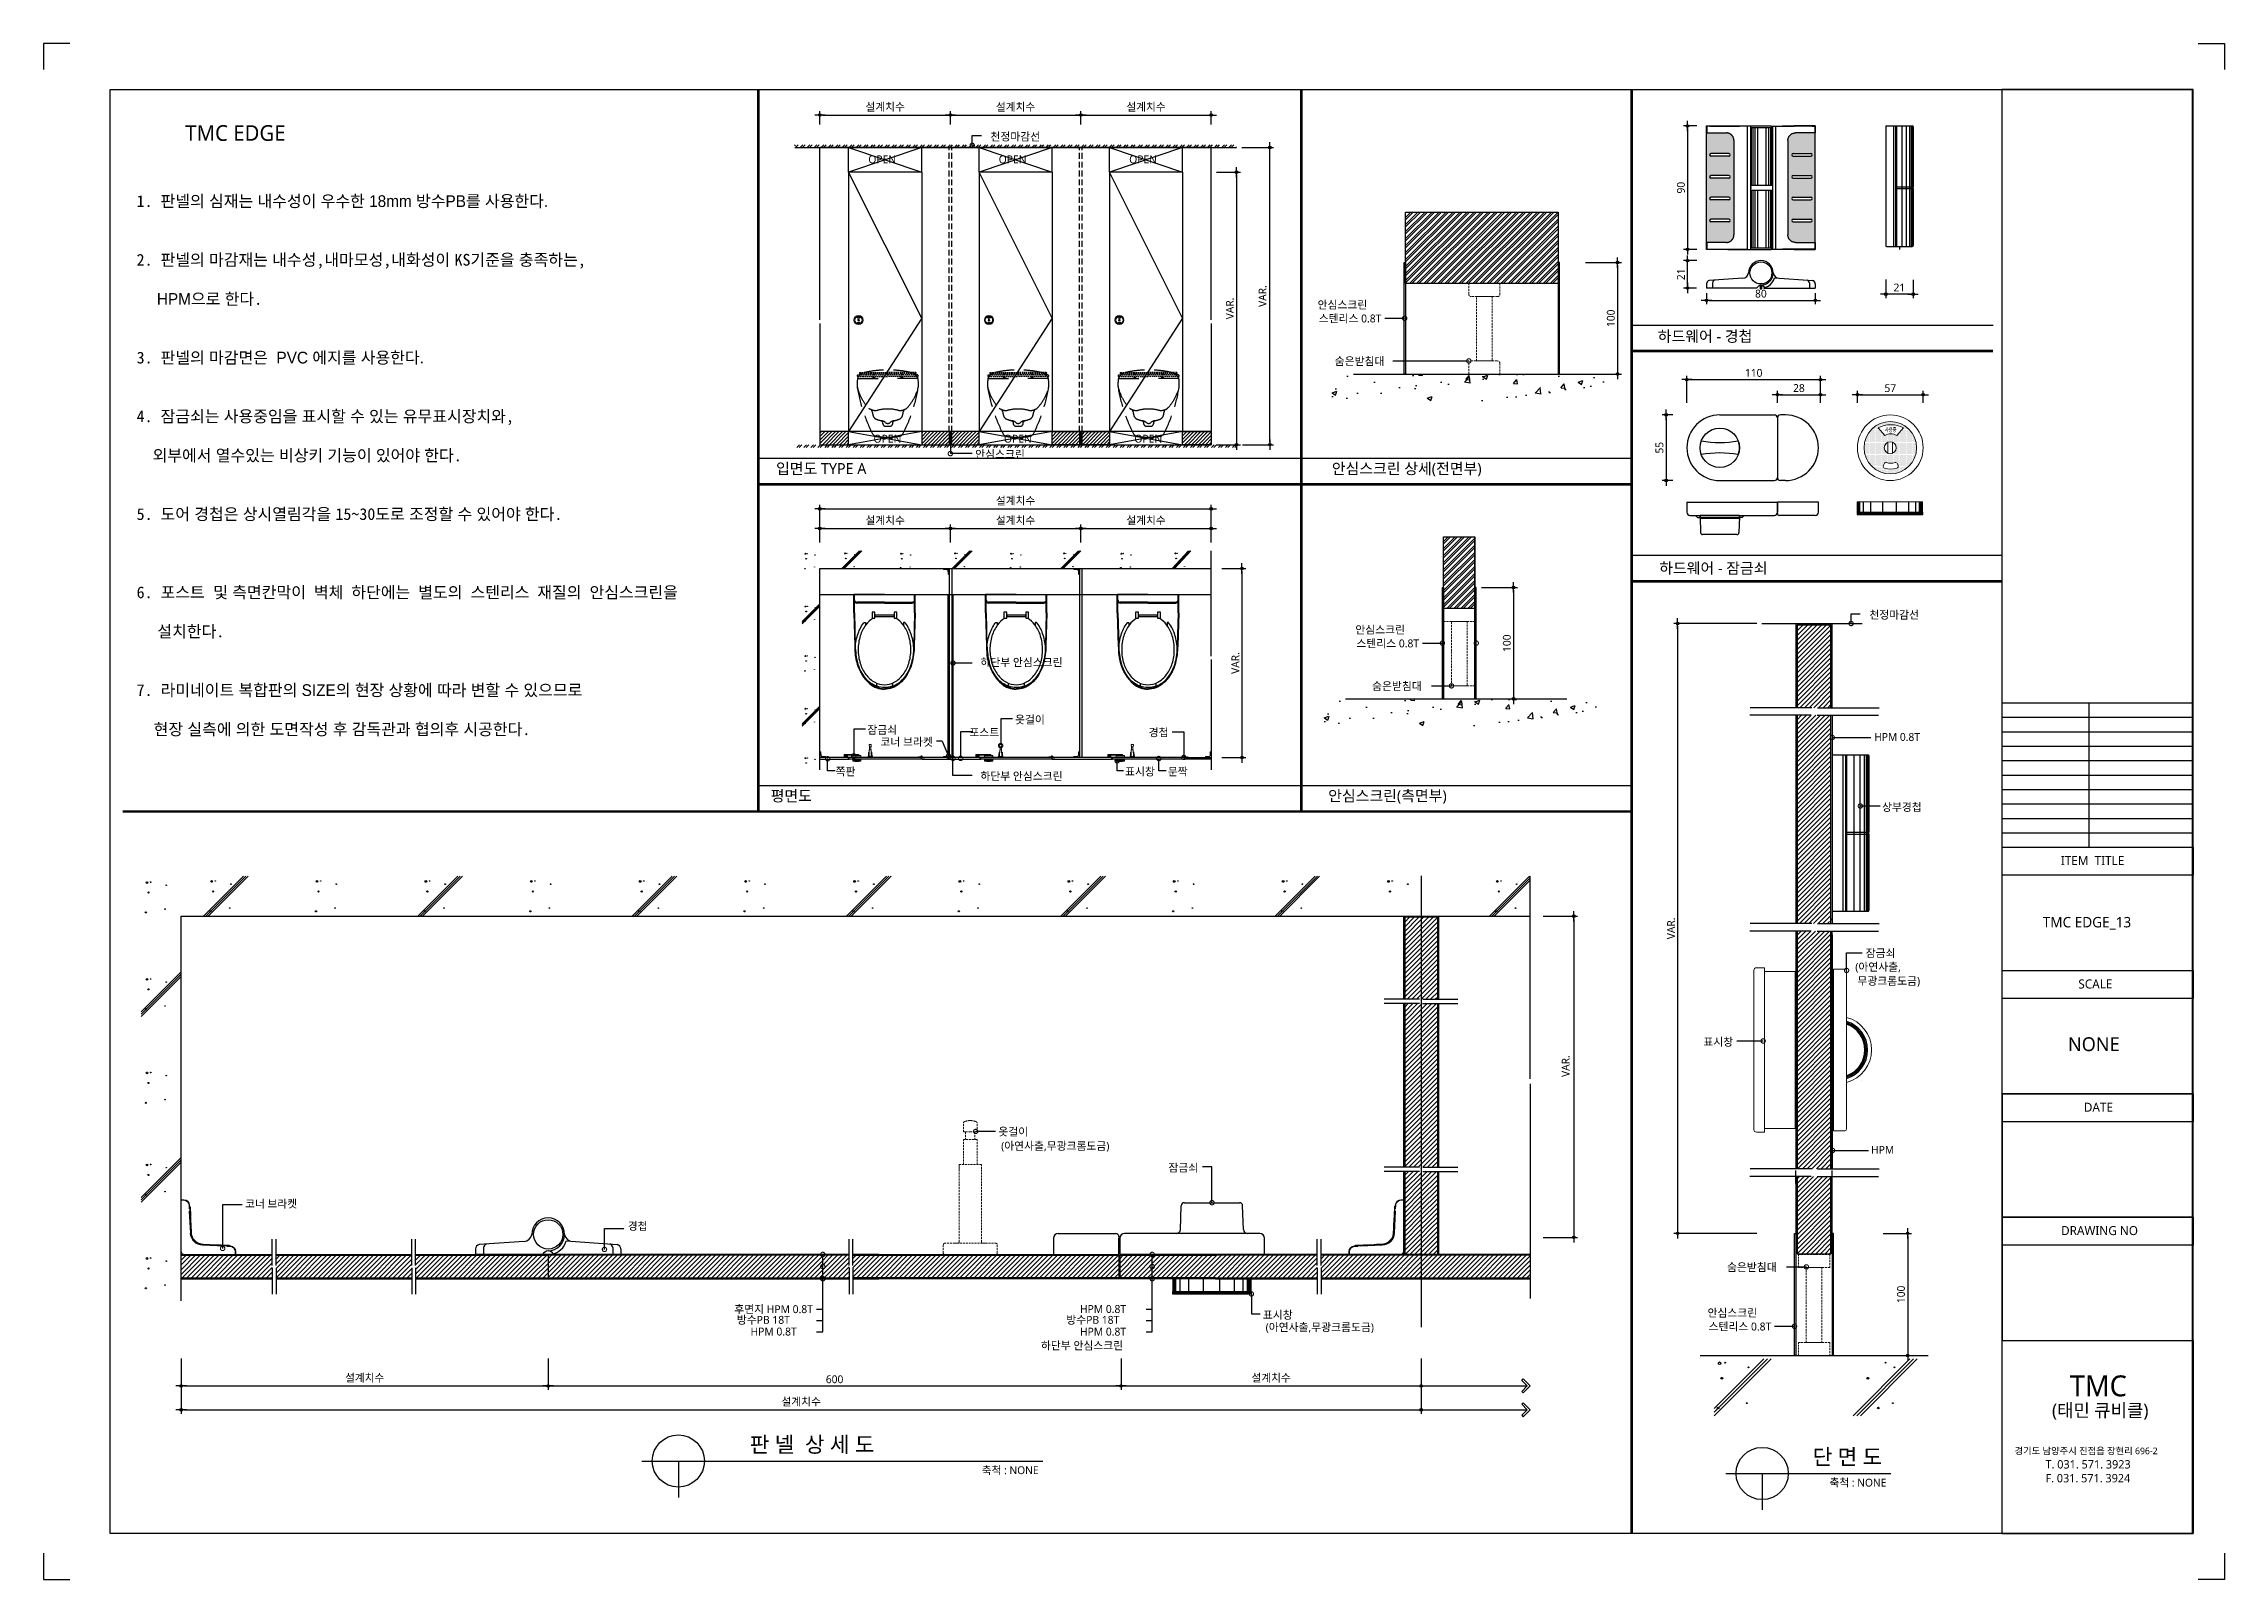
# Model space of a CAD drawing. Extents: x -256 to 8104, y -176 to 5714.
import ezdxf
from ezdxf.enums import TextEntityAlignment as Align

# ---------------------------------------------------------------- set-up
doc = ezdxf.new("R2010")
doc.units = 0
doc.header["$LTSCALE"] = 30
doc.linetypes.add('CEN', pattern=[62, 60, -1, 0, -1])
doc.linetypes.add('HIDDEN', pattern=[0.375, 0.25, -0.125])
doc.layers.get('0').update_dxf_attribs({"linetype": 'CONTINUOUS'})
doc.layers.get('DEFPOINTS').update_dxf_attribs({"linetype": 'CONTINUOUS'})
for name, color, linetype in [('02---제품선', 4, 'CONTINUOUS'), ('0_toilet', 6, 'CONTINUOUS'), ('C', 2, 'CONTINUOUS'), ('curior-0Line', 252, 'CONTINUOUS'), ('DIM', 7, 'CONTINUOUS'), ('HAT', 8, 'CONTINUOUS'), ('HID', 9, 'HIDDEN'), ('jac text', 7, 'CONTINUOUS'), ('TIT', 3, 'CONTINUOUS'), ('경첩', 4, 'CONTINUOUS'), ('문자', 3, 'CONTINUOUS'), ('부자재', 4, 'CONTINUOUS'), ('옷걸이', 4, 'CONTINUOUS'), ('잠금쇠(회전형)', 4, 'CONTINUOUS'), ('중심선', 1, 'CEN'), ('치수', 1, 'CONTINUOUS'), ('판넬', 2, 'CONTINUOUS'), ('해치', 8, 'CONTINUOUS')]:
    doc.layers.add(name, color=color, linetype=linetype)
doc.styles.add('HDW', font='gulim.ttc')
doc.styles.add('돋움', font='malgun.ttf')
doc.dimstyles.new('10', dxfattribs={"dimscale": 10, "dimtxt": 3, "dimasz": 1, "dimexe": 1.5, "dimexo": 2, "dimgap": 1, "dimtad": 1, "dimdec": 0, "dimlunit": 6, "dimtxsty": '돋움', "dimblk": 'DIMDOT', "dimcen": -1, "dimdle": 1.5, "dimclrt": 3, "dimazin": 3, "dimtfac": 1, "dimtdec": 0, "dimtix": 1, "dimtmove": 2, "dimatfit": 3, "dimldrblk": 'DIMDOT', "dimarcsym": 0})
pattern_1 = [(45, (116404.804, 5260.556), (-8.980256, 8.980256), [])]
pattern_2 = [(45, (116344.22, 5352.629), (-8.980256, 8.980256), [])]

# ---------------------------------------------------------------- blocks, each defined once
blk = doc.blocks.new('DIMDOT')
at = {"linetype": 'Continuous'}
blk.add_line((-2, 0), (2, 0), dxfattribs=at)
for radius in [0.5, 0.25]:
    blk.add_circle((0, 0), radius, dxfattribs=at)
blk = doc.blocks.new('*D341')
at = {"layer": 'DEFPOINTS', "color": 0}
for p in [(127946.5, 10876.5), (127446.5, 10820.2), (127946.5, 10820.2)]:
    blk.add_point(p, dxfattribs=at)
at = {"layer": 'DIM', "color": 0, "lineweight": -2, "ltscale": 10}
for p, q in [((127446.5, 10840.2), (127446.5, 10891.5)), ((127456.5, 10876.5), (127936.5, 10876.5)), ((127946.5, 10840.2), (127946.5, 10891.5))]:
    blk.add_line(p, q, dxfattribs=at)
at = {"layer": 'DIM', "color": 0, "lineweight": -2, "xscale": 10, "yscale": 10, "zscale": 10, "rotation": 180}
blk.add_blockref('DIMDOT', (127446.5, 10876.5), dxfattribs=at)
at = {"layer": 'DIM', "color": 0, "lineweight": -2, "xscale": 10, "yscale": 10, "zscale": 10}
blk.add_blockref('DIMDOT', (127946.5, 10876.5), dxfattribs=at)
at = {"layer": 'DIM', "color": 3, "insert": (127696.5, 10906.1), "char_height": 30, "attachment_point": 5, "style": '돋움'}
blk.add_mtext('설계치수', dxfattribs=at)
blk = doc.blocks.new('*D342')
at = {"layer": 'DEFPOINTS', "color": 0}
for p in [(128446.5, 10876.5), (127946.5, 10820.2), (128446.5, 10820.2)]:
    blk.add_point(p, dxfattribs=at)
at = {"layer": 'DIM', "color": 0, "lineweight": -2, "ltscale": 10}
for p, q in [((127946.5, 10840.2), (127946.5, 10891.5)), ((127956.5, 10876.5), (128436.5, 10876.5)), ((128446.5, 10840.2), (128446.5, 10891.5))]:
    blk.add_line(p, q, dxfattribs=at)
at = {"layer": 'DIM', "color": 0, "lineweight": -2, "xscale": 10, "yscale": 10, "zscale": 10, "rotation": 180}
blk.add_blockref('DIMDOT', (127946.5, 10876.5), dxfattribs=at)
at = {"layer": 'DIM', "color": 0, "lineweight": -2, "xscale": 10, "yscale": 10, "zscale": 10}
blk.add_blockref('DIMDOT', (128446.5, 10876.5), dxfattribs=at)
at = {"layer": 'DIM', "color": 3, "insert": (128196.5, 10906.1), "char_height": 30, "attachment_point": 5, "style": '돋움'}
blk.add_mtext('설계치수', dxfattribs=at)
blk = doc.blocks.new('*D343')
at = {"layer": 'DEFPOINTS', "color": 0}
for p in [(128946.5, 10876.5), (128446.5, 10820.2), (128946.5, 10820.2)]:
    blk.add_point(p, dxfattribs=at)
at = {"layer": 'DIM', "color": 0, "lineweight": -2, "ltscale": 10}
for p, q in [((128446.5, 10840.2), (128446.5, 10891.5)), ((128456.5, 10876.5), (128936.5, 10876.5)), ((128946.5, 10840.2), (128946.5, 10891.5))]:
    blk.add_line(p, q, dxfattribs=at)
at = {"layer": 'DIM', "color": 0, "lineweight": -2, "xscale": 10, "yscale": 10, "zscale": 10, "rotation": 180}
blk.add_blockref('DIMDOT', (128446.5, 10876.5), dxfattribs=at)
at = {"layer": 'DIM', "color": 0, "lineweight": -2, "xscale": 10, "yscale": 10, "zscale": 10}
blk.add_blockref('DIMDOT', (128946.5, 10876.5), dxfattribs=at)
at = {"layer": 'DIM', "color": 3, "insert": (128696.5, 10906.1), "char_height": 30, "attachment_point": 5, "style": '돋움'}
blk.add_mtext('설계치수', dxfattribs=at)
blk = doc.blocks.new('*D344')
at = {"layer": 'DEFPOINTS', "color": 0}
for p in [(128946.5, 10657.2), (128946.5, 9612.3), (129043.4, 9612.3)]:
    blk.add_point(p, dxfattribs=at)
at = {"layer": 'DIM', "color": 0, "lineweight": -2, "ltscale": 10}
for p, q in [((128966.5, 10657.2), (129058.4, 10657.2)), ((129043.4, 10647.2), (129043.4, 9622.3)), ((128966.5, 9612.3), (129058.4, 9612.3))]:
    blk.add_line(p, q, dxfattribs=at)
at = {"layer": 'DIM', "color": 0, "lineweight": -2, "xscale": 10, "yscale": 10, "zscale": 10}
for p, rotation in [((129043.4, 10657.2), 90), ((129043.4, 9612.3), 270)]:
    blk.add_blockref('DIMDOT', p, dxfattribs=dict(at, rotation=rotation))
at = {"layer": 'DIM', "color": 3, "insert": (129018.2, 10134.7), "char_height": 30, "attachment_point": 5, "rotation": 90, "style": '돋움'}
blk.add_mtext('VAR.', dxfattribs=at)
blk = doc.blocks.new('*D345')
at = {"layer": 'DEFPOINTS', "color": 0}
for p in [(128967.5, 9137.4), (128967.5, 8412.4), (129064.4, 8412.4)]:
    blk.add_point(p, dxfattribs=at)
at = {"layer": 'DIM', "color": 0, "lineweight": -2, "ltscale": 10}
for p, q in [((128987.5, 9137.4), (129079.4, 9137.4)), ((129064.4, 9127.4), (129064.4, 8422.4)), ((128987.5, 8412.4), (129079.4, 8412.4))]:
    blk.add_line(p, q, dxfattribs=at)
at = {"layer": 'DIM', "color": 0, "lineweight": -2, "xscale": 10, "yscale": 10, "zscale": 10}
for p, rotation in [((129064.4, 9137.4), 90), ((129064.4, 8412.4), 270)]:
    blk.add_blockref('DIMDOT', p, dxfattribs=dict(at, rotation=rotation))
at = {"layer": 'DIM', "color": 3, "insert": (129039.2, 8774.9), "char_height": 30, "attachment_point": 5, "rotation": 90, "style": '돋움'}
blk.add_mtext('VAR.', dxfattribs=at)
blk = doc.blocks.new('_DOTSMALL')
at = {"color": 0, "linetype": 'ByBlock', "const_width": 0.5}
blk.add_lwpolyline([(-0.0625, 0, 1), (0.0625, 0, 1)], format="xyb", close=True, dxfattribs=at)
blk = doc.blocks.new('A$C63EC304E')
at = {"layer": '치수', "color": 1, "xscale": 2.5, "yscale": 2.5, "zscale": 2.5, "rotation": 234.3098741996962}
blk.add_blockref('_DOTSMALL', (0.31, 0.31), dxfattribs=at)
blk = doc.blocks.new('A$C2BC9653E')
at = {"layer": '치수', "xscale": 0.3333333333333333, "yscale": 0.3333333333333333, "zscale": 0.3333333333333333}
blk.add_blockref('A$C63EC304E', (0, 0), dxfattribs=at)
blk = doc.blocks.new('A$C7FC71301')
at = {"layer": '치수', "rotation": 180}
blk.add_blockref('A$C2BC9653E', (0.21, 0.21), dxfattribs=at)
blk = doc.blocks.new('A$C4A20372B')
at = {"layer": '치수'}
blk.add_blockref('A$C7FC71301', (0, 0), dxfattribs=at)
blk = doc.blocks.new('A$C566469F5')
at = {"layer": '치수'}
blk.add_blockref('A$C4A20372B', (0, 0), dxfattribs=at)
blk = doc.blocks.new('A$C7E317CD4')
at = {"layer": '해치', "xscale": 2, "yscale": 2, "zscale": 2}
blk.add_blockref('A$C566469F5', (0, 0), dxfattribs=at)
blk = doc.blocks.new('A$C601D7F27')
at = {"layer": '치수'}
blk.add_blockref('A$C7E317CD4', (0, 0), dxfattribs=at)
blk = doc.blocks.new('A$C38802C08')
at = {"layer": '치수'}
blk.add_blockref('A$C601D7F27', (0, 0), dxfattribs=at)
blk = doc.blocks.new('*D346')
at = {"layer": 'DEFPOINTS', "color": 0}
for p in [(128946.5, 9290.9), (128446.5, 9217.8), (128946.5, 9217.8)]:
    blk.add_point(p, dxfattribs=at)
at = {"layer": 'DIM', "color": 0, "lineweight": -2, "ltscale": 10}
for p, q in [((128446.5, 9237.8), (128446.5, 9305.9)), ((128456.5, 9290.9), (128936.5, 9290.9)), ((128946.5, 9237.8), (128946.5, 9305.9))]:
    blk.add_line(p, q, dxfattribs=at)
at = {"layer": 'DIM', "color": 0, "lineweight": -2, "xscale": 10, "yscale": 10, "zscale": 10, "rotation": 180}
blk.add_blockref('DIMDOT', (128446.5, 9290.9), dxfattribs=at)
at = {"layer": 'DIM', "color": 0, "lineweight": -2, "xscale": 10, "yscale": 10, "zscale": 10}
blk.add_blockref('DIMDOT', (128946.5, 9290.9), dxfattribs=at)
at = {"layer": 'DIM', "color": 3, "insert": (128696.5, 9320.6), "char_height": 30, "attachment_point": 5, "style": '돋움'}
blk.add_mtext('설계치수', dxfattribs=at)
blk = doc.blocks.new('*D347')
at = {"layer": 'DEFPOINTS', "color": 0}
for p in [(128946.5, 9366.3), (127446.5, 9217.8), (128946.5, 9217.8)]:
    blk.add_point(p, dxfattribs=at)
at = {"layer": 'DIM', "color": 0, "lineweight": -2, "ltscale": 10}
for p, q in [((127446.5, 9237.8), (127446.5, 9381.3)), ((127456.5, 9366.3), (128936.5, 9366.3)), ((128946.5, 9237.8), (128946.5, 9381.3))]:
    blk.add_line(p, q, dxfattribs=at)
at = {"layer": 'DIM', "color": 0, "lineweight": -2, "xscale": 10, "yscale": 10, "zscale": 10, "rotation": 180}
blk.add_blockref('DIMDOT', (127446.5, 9366.3), dxfattribs=at)
at = {"layer": 'DIM', "color": 0, "lineweight": -2, "xscale": 10, "yscale": 10, "zscale": 10}
blk.add_blockref('DIMDOT', (128946.5, 9366.3), dxfattribs=at)
at = {"layer": 'DIM', "color": 3, "insert": (128196.5, 9395.9), "char_height": 30, "attachment_point": 5, "style": '돋움'}
blk.add_mtext('설계치수', dxfattribs=at)
blk = doc.blocks.new('*D348')
at = {"layer": 'DEFPOINTS', "color": 0}
for p in [(128446.5, 9290.9), (127946.5, 9217.8), (128446.5, 9217.8)]:
    blk.add_point(p, dxfattribs=at)
at = {"layer": 'DIM', "color": 0, "lineweight": -2, "ltscale": 10}
for p, q in [((127946.5, 9237.8), (127946.5, 9305.9)), ((127956.5, 9290.9), (128436.5, 9290.9)), ((128446.5, 9237.8), (128446.5, 9305.9))]:
    blk.add_line(p, q, dxfattribs=at)
at = {"layer": 'DIM', "color": 0, "lineweight": -2, "xscale": 10, "yscale": 10, "zscale": 10, "rotation": 180}
blk.add_blockref('DIMDOT', (127946.5, 9290.9), dxfattribs=at)
at = {"layer": 'DIM', "color": 0, "lineweight": -2, "xscale": 10, "yscale": 10, "zscale": 10}
blk.add_blockref('DIMDOT', (128446.5, 9290.9), dxfattribs=at)
at = {"layer": 'DIM', "color": 3, "insert": (128196.5, 9320.6), "char_height": 30, "attachment_point": 5, "style": '돋움'}
blk.add_mtext('설계치수', dxfattribs=at)
blk = doc.blocks.new('*D349')
at = {"layer": 'DEFPOINTS', "color": 0}
for p in [(127946.5, 9290.9), (127446.5, 9217.8), (127946.5, 9217.8)]:
    blk.add_point(p, dxfattribs=at)
at = {"layer": 'DIM', "color": 0, "lineweight": -2, "ltscale": 10}
for p, q in [((127446.5, 9237.8), (127446.5, 9305.9)), ((127456.5, 9290.9), (127936.5, 9290.9)), ((127946.5, 9237.8), (127946.5, 9305.9))]:
    blk.add_line(p, q, dxfattribs=at)
at = {"layer": 'DIM', "color": 0, "lineweight": -2, "xscale": 10, "yscale": 10, "zscale": 10, "rotation": 180}
blk.add_blockref('DIMDOT', (127446.5, 9290.9), dxfattribs=at)
at = {"layer": 'DIM', "color": 0, "lineweight": -2, "xscale": 10, "yscale": 10, "zscale": 10}
blk.add_blockref('DIMDOT', (127946.5, 9290.9), dxfattribs=at)
at = {"layer": 'DIM', "color": 3, "insert": (127696.5, 9320.6), "char_height": 30, "attachment_point": 5, "style": '돋움'}
blk.add_mtext('설계치수', dxfattribs=at)
blk = doc.blocks.new('*D350')
at = {"layer": 'DEFPOINTS', "color": 0}
for p in [(131282, 9861.8), (130770, 9753.2), (131282, 9753.2)]:
    blk.add_point(p, dxfattribs=at)
at = {"layer": 'DIM', "color": 0, "lineweight": -2, "ltscale": 10}
for p, q in [((130770, 9773.2), (130770, 9876.8)), ((131282, 9773.2), (131282, 9876.8)), ((130780, 9861.8), (131272, 9861.8))]:
    blk.add_line(p, q, dxfattribs=at)
at = {"layer": 'DIM', "color": 0, "lineweight": -2, "xscale": 10, "yscale": 10, "zscale": 10, "rotation": 180}
blk.add_blockref('DIMDOT', (130770, 9861.8), dxfattribs=at)
at = {"layer": 'DIM', "color": 0, "lineweight": -2, "xscale": 10, "yscale": 10, "zscale": 10}
blk.add_blockref('DIMDOT', (131282, 9861.8), dxfattribs=at)
at = {"layer": 'DIM', "color": 3, "insert": (131026, 9887.4), "char_height": 30, "attachment_point": 5, "style": '돋움'}
blk.add_mtext('110', dxfattribs=at)
blk = doc.blocks.new('*D351')
at = {"layer": 'DEFPOINTS', "color": 0}
for p in [(131282, 9803.9), (131117, 9753.2), (131282, 9753.2)]:
    blk.add_point(p, dxfattribs=at)
at = {"layer": 'DIM', "color": 0, "lineweight": -2, "ltscale": 10}
for p, q in [((131117, 9773.2), (131117, 9818.9)), ((131127, 9803.9), (131272, 9803.9)), ((131282, 9773.2), (131282, 9818.9))]:
    blk.add_line(p, q, dxfattribs=at)
at = {"layer": 'DIM', "color": 0, "lineweight": -2, "xscale": 10, "yscale": 10, "zscale": 10, "rotation": 180}
blk.add_blockref('DIMDOT', (131117, 9803.9), dxfattribs=at)
at = {"layer": 'DIM', "color": 0, "lineweight": -2, "xscale": 10, "yscale": 10, "zscale": 10}
blk.add_blockref('DIMDOT', (131282, 9803.9), dxfattribs=at)
at = {"layer": 'DIM', "color": 3, "insert": (131199.5, 9829.4), "char_height": 30, "attachment_point": 5, "style": '돋움'}
blk.add_mtext('28', dxfattribs=at)
blk = doc.blocks.new('*D352')
at = {"layer": 'DEFPOINTS', "color": 0}
for p in [(131675.7, 9803.9), (131423.7, 9753.2), (131675.7, 9753.2)]:
    blk.add_point(p, dxfattribs=at)
at = {"layer": 'DIM', "color": 0, "lineweight": -2, "ltscale": 10}
for p, q in [((131423.7, 9773.2), (131423.7, 9818.9)), ((131433.7, 9803.9), (131665.7, 9803.9)), ((131675.7, 9773.2), (131675.7, 9818.9))]:
    blk.add_line(p, q, dxfattribs=at)
at = {"layer": 'DIM', "color": 0, "lineweight": -2, "xscale": 10, "yscale": 10, "zscale": 10, "rotation": 180}
blk.add_blockref('DIMDOT', (131423.7, 9803.9), dxfattribs=at)
at = {"layer": 'DIM', "color": 0, "lineweight": -2, "xscale": 10, "yscale": 10, "zscale": 10}
blk.add_blockref('DIMDOT', (131675.7, 9803.9), dxfattribs=at)
at = {"layer": 'DIM', "color": 3, "insert": (131549.7, 9829.1), "char_height": 30, "attachment_point": 5, "style": '돋움'}
blk.add_mtext('57', dxfattribs=at)
blk = doc.blocks.new('*D353')
at = {"layer": 'DEFPOINTS', "color": 0}
for p in [(130827.6, 10834.6), (130772.6, 10361.5), (130827.6, 10361.5)]:
    blk.add_point(p, dxfattribs=at)
at = {"layer": 'DIM', "color": 0, "lineweight": -2, "ltscale": 10}
for p, q in [((130807.6, 10834.6), (130757.6, 10834.6)), ((130772.6, 10824.6), (130772.6, 10371.5)), ((130807.6, 10361.5), (130757.6, 10361.5))]:
    blk.add_line(p, q, dxfattribs=at)
at = {"layer": 'DIM', "color": 0, "lineweight": -2, "xscale": 10, "yscale": 10, "zscale": 10}
for p, rotation in [((130772.6, 10834.6), 90), ((130772.6, 10361.5), 270)]:
    blk.add_blockref('DIMDOT', p, dxfattribs=dict(at, rotation=rotation))
at = {"layer": 'DIM', "color": 3, "insert": (130747.1, 10598), "char_height": 30, "attachment_point": 5, "rotation": 90, "style": '돋움'}
blk.add_mtext('90', dxfattribs=at)
blk = doc.blocks.new('*D354')
at = {"layer": 'DEFPOINTS', "color": 0}
for p in [(130845.2, 10213.2), (131262.3, 10213.2), (131262.3, 10165.9)]:
    blk.add_point(p, dxfattribs=at)
at = {"layer": 'DIM', "color": 0, "lineweight": -2, "ltscale": 10}
for p, q in [((130845.2, 10193.2), (130845.2, 10150.9)), ((130855.2, 10165.9), (131252.3, 10165.9)), ((131262.3, 10193.2), (131262.3, 10150.9))]:
    blk.add_line(p, q, dxfattribs=at)
at = {"layer": 'DIM', "color": 0, "lineweight": -2, "xscale": 10, "yscale": 10, "zscale": 10, "rotation": 180}
blk.add_blockref('DIMDOT', (130845.2, 10165.9), dxfattribs=at)
at = {"layer": 'DIM', "color": 0, "lineweight": -2, "xscale": 10, "yscale": 10, "zscale": 10}
blk.add_blockref('DIMDOT', (131262.3, 10165.9), dxfattribs=at)
at = {"layer": 'DIM', "color": 3, "insert": (131053.7, 10191.4), "char_height": 30, "attachment_point": 5, "style": '돋움'}
blk.add_mtext('80', dxfattribs=at)
blk = doc.blocks.new('*D355')
at = {"layer": 'DEFPOINTS', "color": 0}
for p in [(130772.6, 10318.2), (130827.6, 10318.2), (130826.9, 10213.2)]:
    blk.add_point(p, dxfattribs=at)
at = {"layer": 'DIM', "color": 0, "lineweight": -2, "ltscale": 10}
for p, q in [((130807.6, 10318.2), (130757.6, 10318.2)), ((130772.6, 10223.2), (130772.6, 10308.2)), ((130806.9, 10213.2), (130757.6, 10213.2))]:
    blk.add_line(p, q, dxfattribs=at)
at = {"layer": 'DIM', "color": 0, "lineweight": -2, "xscale": 10, "yscale": 10, "zscale": 10}
for p, rotation in [((130772.6, 10318.2), 90), ((130772.6, 10213.2), 270)]:
    blk.add_blockref('DIMDOT', p, dxfattribs=dict(at, rotation=rotation))
at = {"layer": 'DIM', "color": 3, "insert": (130747.3, 10265.7), "char_height": 30, "attachment_point": 5, "rotation": 90, "style": '돋움'}
blk.add_mtext('21', dxfattribs=at)
blk = doc.blocks.new('*D356')
at = {"layer": 'DEFPOINTS', "color": 0}
for p in [(131532.1, 10265.4), (131637.1, 10264.7), (131532.1, 10189.7)]:
    blk.add_point(p, dxfattribs=at)
at = {"layer": 'DIM', "color": 0, "lineweight": -2, "ltscale": 10}
for p, q in [((131532.1, 10245.4), (131532.1, 10174.7)), ((131637.1, 10244.7), (131637.1, 10174.7)), ((131627.1, 10189.7), (131542.1, 10189.7))]:
    blk.add_line(p, q, dxfattribs=at)
at = {"layer": 'DIM', "color": 0, "lineweight": -2, "xscale": 10, "yscale": 10, "zscale": 10, "rotation": 180}
blk.add_blockref('DIMDOT', (131532.1, 10189.7), dxfattribs=at)
at = {"layer": 'DIM', "color": 0, "lineweight": -2, "xscale": 10, "yscale": 10, "zscale": 10}
blk.add_blockref('DIMDOT', (131637.1, 10189.7), dxfattribs=at)
at = {"layer": 'DIM', "color": 3, "insert": (131584.6, 10215.1), "char_height": 30, "attachment_point": 5, "style": '돋움'}
blk.add_mtext('21', dxfattribs=at)
blk = doc.blocks.new('A$C10E41893')
at = {"layer": '부자재'}
for p, q in [((6, 0), (6, 196)), ((123, 196), (6, 196)), ((123, 192), (6, 192)), ((55, 0), (55, 177)), ((61, 0), (61, 177)), ((6, 0), (6, -196)), ((55, 0), (55, -177)), ((61, 0), (61, -177)), ((123, -192), (6, -192)), ((123, -196), (6, -196))]:
    blk.add_line(p, q, dxfattribs=at)
for points in [[(123, 196, -0.012538), (123, 196), (335, 190, -0.055395), (445, 175, -0.154276), (577, 93, -0.179504), (612, 0, -0.179504)], [(123, 192, -0.012538), (123, 192), (335, 187, -0.055395), (444, 172, -0.154276), (574, 91, -0.179504), (608, 0, -0.179504)], [(157, -72, 0.089162), (200, -119, 0.085733), (270, -155, 0.075373), (359, -168, 0.075373), (447, -155, 0.085733), (517, -119, 0.106084), (567, -62, 0.126931), (583, 0, 0.126931), (567, 62, 0.106084), (517, 119, 0.085733), (447, 155, 0.075373), (359, 168, 0.075373), (270, 155, 0.085733), (200, 119, 0.089162), (157, 72)], [(572, 51), (589, 51), (589, 60, 0.021185), (583, 71, 0.106084), (528, 134, 0.085733), (453, 172, 0.075373), (359, 187, 0.075373), (265, 172, 0.085733), (189, 134, 0.007337), (184, 130), (184, 122), (205, 122)], [(123, -196, 0.012538), (123, -196), (335, -190, 0.055395), (445, -175, 0.154276), (577, -93, 0.179504), (612, 0, 0.179504)], [(123, -192, 0.012538), (123, -192), (335, -187, 0.055395), (444, -172, 0.154276), (574, -91, 0.179504), (608, 0, 0.179504)], [(589, -51, 0.090214), (598, 0, 0.090214), (589, 51, 0.106084)], [(572, -51), (589, -51), (589, -60, -0.021185), (583, -71, -0.106084), (528, -134, -0.085733), (453, -172, -0.075373), (359, -187, -0.075373), (265, -172, -0.085733), (189, -134, -0.007337), (184, -130), (184, -122), (205, -122)]]:
    blk.add_lwpolyline(points, format="xyb", dxfattribs=at)
blk.add_lwpolyline([(138, -61), (119, -61), (119, -79), (157, -79), (157, -61), (138, -61), (147, -61), (147, 61), (138, 61), (157, 61), (157, 79), (119, 79), (119, 61), (138, 61), (138, -61), (119, -61)], dxfattribs=at)
for centre, start, end in [((40, 177), 0, 90), ((46, 177), 0, 90), ((40, -177), 270, 0), ((46, -177), 270, 0)]:
    blk.add_arc(centre, 15, start, end, dxfattribs=at)
blk = doc.blocks.new('A$C460A2A32')
at = {"color": 0}
for p, q in [((3, 20), (0, 16)), ((3, 20), (9, 20)), ((4, 10), (162, 10)), ((9, 20), (162, 20)), ((13, 32), (11, 30)), ((13, 32), (162, 32)), ((13, 27), (162, 27)), ((312, 32), (162, 32)), ((312, 27), (162, 27)), ((316, 20), (162, 20)), ((321, 10), (162, 10)), ((312, 32), (313, 30)), ((322, 20), (316, 20)), ((322, 20), (324, 16))]:
    blk.add_line(p, q, dxfattribs=at)
for centre, radius, start, end in [((4, 14), 4, 150.0107, 270), ((13, 29), 2, 135, 270), ((109, 28), 26, 182.6717, 198.4118), ((109, 10), 26, 180, 202.6199), ((107, 28), 23, 183.0205, 200.9186), ((107, 10), 23, 180, 205.7715), ((69, 10), 23, 334.2285, 0), ((69, 28), 23, 339.0814, 356.9795), ((67, 10), 26, 337.3801, 0), ((67, 28), 26, 341.5882, 357.3283), ((257, 10), 26, 180, 202.6199), ((257, 28), 26, 182.6717, 198.4118), ((256, 28), 23, 183.0205, 200.9186), ((256, 10), 23, 180, 205.7715), ((217, 10), 23, 334.2285, 0), ((217, 28), 23, 339.0814, 356.9795), ((216, 28), 26, 341.5882, 357.3283), ((216, 10), 26, 337.3801, 0), ((312, 29), 2, 270, 45), ((321, 14), 4, 270, 29.9893)]:
    blk.add_arc(centre, radius, start, end, dxfattribs=at)
blk = doc.blocks.new('*D357')
at = {"layer": 'DEFPOINTS', "color": 0}
for p in [(130735.7, 9726.7), (130690, 9474.7), (130735.7, 9474.7)]:
    blk.add_point(p, dxfattribs=at)
at = {"layer": 'DIM', "color": 0, "lineweight": -2, "ltscale": 10}
for p, q in [((130715.7, 9726.7), (130675, 9726.7)), ((130690, 9716.7), (130690, 9484.7)), ((130715.7, 9474.7), (130675, 9474.7))]:
    blk.add_line(p, q, dxfattribs=at)
at = {"layer": 'DIM', "color": 0, "lineweight": -2, "xscale": 10, "yscale": 10, "zscale": 10}
for p, rotation in [((130690, 9726.7), 90), ((130690, 9474.7), 270)]:
    blk.add_blockref('DIMDOT', p, dxfattribs=dict(at, rotation=rotation))
at = {"layer": 'DIM', "color": 3, "insert": (130664.7, 9600.7), "char_height": 30, "attachment_point": 5, "rotation": 90, "style": '돋움'}
blk.add_mtext('55', dxfattribs=at)
blk = doc.blocks.new('*D358')
at = {"layer": 'DEFPOINTS', "color": 0}
for p in [(131058.6, 8926.7), (130734.6, 6587.7), (131058.6, 6587.7)]:
    blk.add_point(p, dxfattribs=at)
at = {"layer": 'DIM', "color": 0, "lineweight": -2, "ltscale": 10}
for p, q in [((131038.6, 8926.7), (130719.6, 8926.7)), ((130734.6, 8916.7), (130734.6, 6597.7)), ((131038.6, 6587.7), (130719.6, 6587.7))]:
    blk.add_line(p, q, dxfattribs=at)
at = {"layer": 'DIM', "color": 0, "lineweight": -2, "xscale": 10, "yscale": 10, "zscale": 10}
for p, rotation in [((130734.6, 8926.7), 90), ((130734.6, 6587.7), 270)]:
    blk.add_blockref('DIMDOT', p, dxfattribs=dict(at, rotation=rotation))
at = {"layer": 'DIM', "color": 3, "insert": (130709.3, 7757.2), "char_height": 30, "attachment_point": 5, "rotation": 90, "style": '돋움'}
blk.add_mtext('VAR.', dxfattribs=at)
blk = doc.blocks.new('A$C13EB2441')
for p, q in [((0.84, 7.37), (0.84, 14.11)), ((0.84, 6.74), (0.84, 0))]:
    blk.add_line(p, q)
blk = doc.blocks.new('*D359')
at = {"layer": 'DEFPOINTS', "color": 0}
for p in [(131502.1, 6587.7), (131502.1, 6119.4), (131616.4, 6119.4)]:
    blk.add_point(p, dxfattribs=at)
at = {"layer": 'DIM', "color": 0, "lineweight": -2, "ltscale": 10}
for p, q in [((131522.1, 6587.7), (131631.4, 6587.7)), ((131616.4, 6577.7), (131616.4, 6129.4)), ((131522.1, 6119.4), (131631.4, 6119.4))]:
    blk.add_line(p, q, dxfattribs=at)
at = {"layer": 'DIM', "color": 0, "lineweight": -2, "xscale": 10, "yscale": 10, "zscale": 10}
for p, rotation in [((131616.4, 6587.7), 90), ((131616.4, 6119.4), 270)]:
    blk.add_blockref('DIMDOT', p, dxfattribs=dict(at, rotation=rotation))
at = {"layer": 'DIM', "color": 3, "insert": (131590.8, 6353.6), "char_height": 30, "attachment_point": 5, "rotation": 90, "style": '돋움'}
blk.add_mtext('100', dxfattribs=at)
blk = doc.blocks.new('*D360')
at = {"layer": 'DEFPOINTS', "color": 0}
for p in [(129962.5, 9064.8), (129962.5, 8637.3), (130105.4, 8637.3)]:
    blk.add_point(p, dxfattribs=at)
at = {"layer": 'DIM', "color": 0, "lineweight": -2, "ltscale": 10}
for p, q in [((129982.5, 9064.8), (130120.4, 9064.8)), ((130105.4, 9054.8), (130105.4, 8647.3)), ((129982.5, 8637.3), (130120.4, 8637.3))]:
    blk.add_line(p, q, dxfattribs=at)
at = {"layer": 'DIM', "color": 0, "lineweight": -2, "xscale": 10, "yscale": 10, "zscale": 10}
for p, rotation in [((130105.4, 9064.8), 90), ((130105.4, 8637.3), 270)]:
    blk.add_blockref('DIMDOT', p, dxfattribs=dict(at, rotation=rotation))
at = {"layer": 'DIM', "color": 3, "insert": (130079.8, 8851), "char_height": 30, "attachment_point": 5, "rotation": 90, "style": '돋움'}
blk.add_mtext('100', dxfattribs=at)
blk = doc.blocks.new('*D361')
at = {"layer": 'DEFPOINTS', "color": 0}
for p in [(129043.4, 10752.1), (129170.8, 10752.1), (129045.9, 9612.3)]:
    blk.add_point(p, dxfattribs=at)
at = {"layer": 'DIM', "color": 0, "lineweight": -2, "ltscale": 10}
for p, q in [((129063.4, 10752.1), (129185.8, 10752.1)), ((129170.8, 9622.3), (129170.8, 10742.1)), ((129065.9, 9612.3), (129185.8, 9612.3))]:
    blk.add_line(p, q, dxfattribs=at)
at = {"layer": 'DIM', "color": 0, "lineweight": -2, "xscale": 10, "yscale": 10, "zscale": 10}
for p, rotation in [((129170.8, 10752.1), 90), ((129170.8, 9612.3), 270)]:
    blk.add_blockref('DIMDOT', p, dxfattribs=dict(at, rotation=rotation))
at = {"layer": 'DIM', "color": 3, "insert": (129143.5, 10182.2), "char_height": 30, "attachment_point": 5, "rotation": 90, "style": '돋움'}
blk.add_mtext('VAR.', dxfattribs=at)
blk = doc.blocks.new('*D362')
at = {"layer": 'DEFPOINTS', "color": 0}
for p in [(130361.1, 10310.8), (130361.1, 9883.4), (130504, 9883.4)]:
    blk.add_point(p, dxfattribs=at)
at = {"layer": 'DIM', "color": 0, "lineweight": -2, "ltscale": 10}
for p, q in [((130381.1, 10310.8), (130519, 10310.8)), ((130504, 10300.8), (130504, 9893.4)), ((130381.1, 9883.4), (130519, 9883.4))]:
    blk.add_line(p, q, dxfattribs=at)
at = {"layer": 'DIM', "color": 0, "lineweight": -2, "xscale": 10, "yscale": 10, "zscale": 10}
for p, rotation in [((130504, 10310.8), 90), ((130504, 9883.4), 270)]:
    blk.add_blockref('DIMDOT', p, dxfattribs=dict(at, rotation=rotation))
at = {"layer": 'DIM', "color": 3, "insert": (130478.4, 10097.1), "char_height": 30, "attachment_point": 5, "rotation": 90, "style": '돋움'}
blk.add_mtext('100', dxfattribs=at)
blk = doc.blocks.new('*D363')
at = {"layer": 'DEFPOINTS', "color": 0}
for p in [(124997.6, 6128.1), (126404.7, 6128.1), (126404.7, 6002.4)]:
    blk.add_point(p, dxfattribs=at)
at = {"layer": 'DIM', "color": 0, "lineweight": -2, "ltscale": 10}
for p, q in [((124997.6, 6108.1), (124997.6, 5987.4)), ((126404.7, 6108.1), (126404.7, 5987.4)), ((125007.6, 6002.4), (126394.7, 6002.4))]:
    blk.add_line(p, q, dxfattribs=at)
at = {"layer": 'DIM', "color": 0, "lineweight": -2, "xscale": 10, "yscale": 10, "zscale": 10, "rotation": 180}
blk.add_blockref('DIMDOT', (124997.6, 6002.4), dxfattribs=at)
at = {"layer": 'DIM', "color": 0, "lineweight": -2, "xscale": 10, "yscale": 10, "zscale": 10}
blk.add_blockref('DIMDOT', (126404.7, 6002.4), dxfattribs=at)
at = {"layer": 'DIM', "color": 3, "insert": (125701.2, 6032.1), "char_height": 30, "attachment_point": 5, "style": '돋움'}
blk.add_mtext('설계치수', dxfattribs=at)
blk = doc.blocks.new('*D364')
at = {"layer": 'DEFPOINTS', "color": 0}
for p in [(124997.6, 6128.1), (129751.5, 6128.1), (129751.5, 5911)]:
    blk.add_point(p, dxfattribs=at)
at = {"layer": 'DIM', "color": 0, "lineweight": -2, "ltscale": 10}
for p, q in [((124997.6, 6108.1), (124997.6, 5896)), ((129751.5, 6108.1), (129751.5, 5896)), ((125007.6, 5911), (129741.5, 5911))]:
    blk.add_line(p, q, dxfattribs=at)
at = {"layer": 'DIM', "color": 0, "lineweight": -2, "xscale": 10, "yscale": 10, "zscale": 10, "rotation": 180}
blk.add_blockref('DIMDOT', (124997.6, 5911), dxfattribs=at)
at = {"layer": 'DIM', "color": 0, "lineweight": -2, "xscale": 10, "yscale": 10, "zscale": 10}
blk.add_blockref('DIMDOT', (129751.5, 5911), dxfattribs=at)
at = {"layer": 'DIM', "color": 3, "insert": (127374.6, 5940.6), "char_height": 30, "attachment_point": 5, "style": '돋움'}
blk.add_mtext('설계치수', dxfattribs=at)
blk = doc.blocks.new('*D365')
at = {"layer": 'DEFPOINTS', "color": 0}
for p in [(128600.7, 6128.1), (129751.5, 6128.1), (129751.5, 6002.4)]:
    blk.add_point(p, dxfattribs=at)
at = {"layer": 'DIM', "color": 0, "lineweight": -2, "ltscale": 10}
for p, q in [((128600.7, 6108.1), (128600.7, 5987.4)), ((129751.5, 6108.1), (129751.5, 5987.4)), ((128610.7, 6002.4), (129741.5, 6002.4))]:
    blk.add_line(p, q, dxfattribs=at)
at = {"layer": 'DIM', "color": 0, "lineweight": -2, "xscale": 10, "yscale": 10, "zscale": 10, "rotation": 180}
blk.add_blockref('DIMDOT', (128600.7, 6002.4), dxfattribs=at)
at = {"layer": 'DIM', "color": 0, "lineweight": -2, "xscale": 10, "yscale": 10, "zscale": 10}
blk.add_blockref('DIMDOT', (129751.5, 6002.4), dxfattribs=at)
at = {"layer": 'DIM', "color": 3, "insert": (129176.1, 6032.1), "char_height": 30, "attachment_point": 5, "style": '돋움'}
blk.add_mtext('설계치수', dxfattribs=at)
blk = doc.blocks.new('*D366')
at = {"layer": 'DEFPOINTS', "color": 0}
for p in [(126404.7, 6128.1), (128600.7, 6128.1), (128600.7, 6002.4)]:
    blk.add_point(p, dxfattribs=at)
at = {"layer": 'DIM', "color": 0, "lineweight": -2, "ltscale": 10}
for p, q in [((126404.7, 6108.1), (126404.7, 5987.4)), ((128600.7, 6108.1), (128600.7, 5987.4)), ((126414.7, 6002.4), (128590.7, 6002.4))]:
    blk.add_line(p, q, dxfattribs=at)
at = {"layer": 'DIM', "color": 0, "lineweight": -2, "xscale": 10, "yscale": 10, "zscale": 10, "rotation": 180}
blk.add_blockref('DIMDOT', (126404.7, 6002.4), dxfattribs=at)
at = {"layer": 'DIM', "color": 0, "lineweight": -2, "xscale": 10, "yscale": 10, "zscale": 10}
blk.add_blockref('DIMDOT', (128600.7, 6002.4), dxfattribs=at)
at = {"layer": 'DIM', "color": 3, "insert": (127502.7, 6027.9), "char_height": 30, "attachment_point": 5, "style": '돋움'}
blk.add_mtext('600', dxfattribs=at)
blk = doc.blocks.new('A$C06B31977')
for p, q in [((1.26, 11.06), (1.26, 21.17)), ((1.26, 10.11), (1.26, 0))]:
    blk.add_line(p, q)
blk = doc.blocks.new('*D367')
at = {"layer": 'DEFPOINTS', "color": 0}
for p in [(130198.4, 7803.8), (130198.4, 6572.4), (130336.2, 6572.4)]:
    blk.add_point(p, dxfattribs=at)
at = {"layer": 'DIM', "color": 0, "lineweight": -2, "ltscale": 10}
for p, q in [((130218.4, 7803.8), (130351.2, 7803.8)), ((130336.2, 7793.8), (130336.2, 6582.4)), ((130218.4, 6572.4), (130351.2, 6572.4))]:
    blk.add_line(p, q, dxfattribs=at)
at = {"layer": 'DIM', "color": 0, "lineweight": -2, "xscale": 10, "yscale": 10, "zscale": 10}
for p, rotation in [((130336.2, 7803.8), 90), ((130336.2, 6572.4), 270)]:
    blk.add_blockref('DIMDOT', p, dxfattribs=dict(at, rotation=rotation))
at = {"layer": 'DIM', "color": 3, "insert": (130305.4, 7229), "char_height": 30, "attachment_point": 5, "rotation": 90, "style": '돋움'}
blk.add_mtext('VAR.', dxfattribs=at)
blk = doc.blocks.new('EDGE_13', base_point=(124726.3, 5436.3))
h = blk.add_hatch()
h.set_pattern_fill('ANSI31', color=3, scale=3, angle=180)
h.set_pattern_definition([(225, (124764.804, 5260.556), (6.735192, -6.735192), [])])
h.paths.add_polyline_path([(127556.5, 9662.3), (127446.5, 9662.3), (127446.5, 9612.3), (127556.5, 9612.3)])
h.paths.add_polyline_path([(127941.5, 9662.3), (127836.5, 9662.3), (127836.5, 9612.3), (127941.5, 9612.3)])
h.paths.add_polyline_path([(128056.5, 9662.3), (127951.5, 9662.3), (127951.5, 9612.3), (128056.5, 9612.3)])
h.paths.add_polyline_path([(128441.5, 9662.3), (128336.5, 9662.3), (128336.5, 9612.3), (128441.5, 9612.3)])
h.paths.add_polyline_path([(128556.5, 9662.3), (128451.5, 9662.3), (128451.5, 9612.3), (128556.5, 9612.3)])
h.paths.add_polyline_path([(128946.5, 9662.3), (128836.5, 9662.3), (128836.5, 9612.3), (128946.5, 9612.3)])
h = blk.add_hatch()
h.set_pattern_fill('ANSI31', color=2, style=0)
h.set_pattern_definition([(45, (124764.8044, 5260.5557), (-2.245064, 2.245064), [])])
h.paths.add_polyline_path([(127951.5, 9662.3), (127941.5, 9662.3), (127941.5, 9612.3), (127951.5, 9612.3)])
h = blk.add_hatch()
h.set_pattern_fill('ANSI31', color=2, style=0)
h.set_pattern_definition([(45, (125264.8044, 5260.5557), (-2.245064, 2.245064), [])])
h.paths.add_polyline_path([(128451.5, 9662.3), (128441.5, 9662.3), (128441.5, 9612.3), (128451.5, 9612.3)])
h = blk.add_hatch()
h.set_pattern_fill('ANSI31', color=2, style=0)
h.set_pattern_definition([(45, (127942.9707, 7100.545), (-2.245064, 2.245064), [])])
h.paths.add_polyline_path([(129837.5, 9064.8), (129832.5, 9064.8), (129832.5, 8853.1, -1), (129832.5, 8848.9), (129832.5, 8637.3), (129837.5, 8637.3)])
h.paths.add_polyline_path([(129962.5, 8848.9, -1), (129962.5, 8853.1), (129962.5, 9064.8), (129957.5, 9064.8), (129957.5, 8637.3), (129962.5, 8637.3)])
at = {"layer": 'HAT'}
h = blk.add_hatch(dxfattribs=at)
h.set_pattern_fill('ANSI32', color=256, scale=2, style=0)
h.set_pattern_definition([(45, (116110.435, 5119.08), (-13.470384, 13.470384), []), (45, (116119.415, 5119.08), (-13.470384, 13.470384), [])])
h.paths.add_polyline_path([(127349.8, 10762.1), (129043.4, 10762.1), (129043.4, 10752.1), (127349.8, 10752.1)])
h = blk.add_hatch(dxfattribs=at)
h.set_pattern_fill('ANSI32', color=256, scale=2, style=0)
h.set_pattern_definition([(45, (116434.709, 5251.722), (-13.470384, 13.470384), []), (45, (116443.689, 5251.722), (-13.470384, 13.470384), [])])
h.paths.add_polyline_path([(129691.6, 10504.6), (130277, 10504.6), (130277, 10230), (129691.6, 10230)])
h = blk.add_hatch(dxfattribs=at)
h.set_pattern_fill('ANSI32', color=256, scale=2, style=0)
h.set_pattern_definition([(45, (116110.435, 5301.06), (-13.470384, 13.470384), []), (45, (116119.415, 5301.06), (-13.470384, 13.470384), [])])
h.paths.add_polyline_path([(127349.8, 9601.8), (129043.4, 9601.8), (129043.4, 9611.8), (127349.8, 9611.8)])
h = blk.add_hatch(dxfattribs=at)
h.set_pattern_fill('ANSI32', color=256, scale=2, style=0)
h.set_pattern_definition([(45, (124756.122, 5260.556), (-13.470384, 13.470384), []), (45, (124765.102, 5260.556), (-13.470384, 13.470384), [])])
h.paths.add_polyline_path([(129957.5, 9258.6), (129837.5, 9258.6), (129837.5, 8983.9), (129957.5, 8983.9), (129957.5, 9064.8)])
at = {"layer": 'HAT', "transparency": 33554687}
h = blk.add_hatch(dxfattribs=at)
h.set_pattern_fill('ANSI31', color=256, scale=4)
h.set_pattern_definition(pattern_1)
h.paths.add_polyline_path([(131248.8, 8603.7), (131271, 8603.7), (131322.4, 8603.7), (131322.4, 8921.7), (131192.4, 8921.7), (131192.4, 8603.7)])
at = {"layer": 'HAT'}
h = blk.add_hatch(dxfattribs=at)
h.set_pattern_fill('ANSI31', color=256, scale=4, style=0)
h.set_pattern_definition(pattern_1)
edge = h.paths.add_edge_path()
edge.add_line((131322.4, 8525.9), (131263, 8525.9))
edge.add_arc((131260.9, 8525.9), 2.08, -54.30987, 0, ccw=False)
edge.add_arc((131260.9, 8525.9), 2.08, 125.69013, 305.69013, ccw=False)
edge.add_arc((131260.9, 8525.9), 2.08, 0, 125.69013, ccw=False)
edge.add_line((131263, 8525.9), (131322.4, 8525.9))
edge.add_line((131322.4, 8525.9), (131322.4, 8574.7))
edge.add_line((131322.4, 8574.7), (131312.2, 8574.7))
edge.add_spline(control_points=[(131309.3, 8566.9), (131310.3, 8569.5), (131311.2, 8572.1), (131312.2, 8574.7)], knot_values=[0, 0, 0, 0, 0.152076, 0.152076, 0.152076, 0.152076], degree=3, periodic=0)
edge.add_line((131312.2, 8574.7), (131257.4, 8574.7))
edge.add_line((131257.4, 8574.7), (131257.4, 7776.1))
edge.add_line((131257.4, 7776.1), (131314.1, 7776.1))
edge.add_spline(control_points=[(131314.1, 7776.1), (131317.3, 7784.9), (131320.3, 7792.7), (131322.4, 7796.5)], knot_values=[0.152076, 0.152076, 0.152076, 0.152076, 0.673721, 0.673721, 0.673721, 0.673721], degree=3, periodic=0)
edge.add_spline(control_points=[(131324.8, 7776.1), (131325.4, 7786.2), (131326.4, 7801.5), (131323.5, 7798.5), (131322.4, 7796.5)], knot_values=[0.673721, 0.673721, 0.673721, 0.673721, 1.332503, 1.60798, 1.60798, 1.60798, 1.60798], degree=3, periodic=0)
edge.add_line((131322.4, 7796.5), (131322.4, 8525.9))
h.paths.add_polyline_path([(131257.4, 8574.7), (131192.4, 8574.7), (131192.4, 7776.1), (131257.4, 7776.1)])
h = blk.add_hatch(dxfattribs=at)
h.set_pattern_fill('ANSI31', color=256, scale=4, style=0)
h.set_pattern_definition(pattern_1)
h.paths.add_polyline_path([(131257.4, 7290.6), (131192.4, 7290.6), (131192.4, 6835.1), (131257.4, 6835.1), (131257.4, 6944.5, -0.567825), (131257.4, 6948.1)])
h.paths.add_polyline_path([(131322.4, 7290.6), (131257.4, 7290.6), (131257.4, 6948.1, -0.582142), (131260.6, 6946.3), (131322.4, 6946.3)])
edge = h.paths.add_edge_path()
edge.add_line((131322.4, 6946.3), (131260.6, 6946.3))
edge.add_arc((131258.5, 6946.3), 2.08, -54.30987, 0, ccw=False)
edge.add_arc((131258.5, 6946.3), 2.08, 239.17799, 305.69013, ccw=False)
edge.add_line((131257.4, 6944.5), (131257.4, 6835.1))
edge.add_line((131257.4, 6835.1), (131314.1, 6835.1))
edge.add_spline(control_points=[(131314.1, 6835.1), (131317.3, 6843.8), (131320.3, 6851.7), (131322.4, 6855.5)], knot_values=[0.152076, 0.152076, 0.152076, 0.152076, 0.673721, 0.673721, 0.673721, 0.673721], degree=3, periodic=0)
edge.add_line((131322.4, 6855.5), (131322.4, 6946.3))
h.paths.add_polyline_path([(131257.4, 7747.1), (131192.4, 7747.1), (131192.4, 7290.6), (131257.4, 7290.6)])
edge = h.paths.add_edge_path()
edge.add_line((131322.4, 7747.1), (131312.2, 7747.1))
edge.add_spline(control_points=[(131309.3, 7739.3), (131310.3, 7741.9), (131311.2, 7744.6), (131312.2, 7747.1)], knot_values=[0, 0, 0, 0, 0.152076, 0.152076, 0.152076, 0.152076], degree=3, periodic=0)
edge.add_line((131312.2, 7747.1), (131257.4, 7747.1))
edge.add_line((131257.4, 7747.1), (131257.4, 7290.6))
edge.add_line((131257.4, 7290.6), (131322.4, 7290.6))
edge.add_line((131322.4, 7290.6), (131322.4, 7747.1))
at = {"layer": 'HAT', "transparency": 33554687}
h = blk.add_hatch(dxfattribs=at)
h.set_pattern_fill('ANSI31', color=256, scale=4, style=0)
h.set_pattern_definition(pattern_1)
h.paths.add_polyline_path([(131246.8, 6806.1), (131192.4, 6806.1), (131192.4, 6509.3), (131257.4, 6509.3), (131257.4, 6806.1)])
h.paths.add_polyline_path([(131322.4, 6806.1), (131269.1, 6806.1), (131257.4, 6806.1), (131257.4, 6509.3), (131322.4, 6509.3)])
at = {"layer": '해치'}
h = blk.add_hatch(dxfattribs=at)
h.set_pattern_fill('DOTS', color=256, scale=2.628474)
h.set_pattern_definition([(0, (127883.4782, 11169.597), (2.086351, 4.172702), [0, -4.172702])])
edge = h.paths.add_edge_path()
edge.add_line((130845.7, 10388), (130845.8, 10388))
edge.add_spline(control_points=[(130845.8, 10388), (130846, 10388), (130857.5, 10388)], knot_values=[-0.724312, -0.724312, -0.724312, 0.724312, 0.724312, 0.724312], weights=[1, 0.748956, 1], degree=2, periodic=0)
edge.add_line((130857.5, 10388), (130921.4, 10388))
edge.add_spline(control_points=[(130921.4, 10388), (130950.3, 10388), (130950.3, 10416.9)], knot_values=[-1.570796, -1.570796, -1.570796, 0, 0, 0], weights=[1, 0.707107, 1], degree=2, periodic=0)
edge.add_line((130950.3, 10416.9), (130950.3, 10779.1))
edge.add_spline(control_points=[(130950.3, 10779.1), (130950.3, 10808), (130921.4, 10808)], knot_values=[0, 0, 0, 1.570796, 1.570796, 1.570796], weights=[1, 0.707107, 1], degree=2, periodic=0)
edge.add_line((130921.4, 10808), (130857.5, 10808))
edge.add_spline(control_points=[(130857.5, 10808), (130846, 10808), (130845.8, 10808)], knot_values=[-0.724312, -0.724312, -0.724312, 0.724312, 0.724312, 0.724312], weights=[1, 0.748956, 1], degree=2, periodic=0)
edge.add_line((130845.7, 10808), (130845.7, 10388))
h.paths.add_polyline_path([(130930.6, 10729.3, -0.414214), (130935.9, 10724, -0.414214), (130930.6, 10718.8), (130862.3, 10718.8, -0.414214), (130857, 10724, -0.414214), (130862.3, 10729.3)], flags=16)
h.paths.add_polyline_path([(130930.6, 10645.3, -0.414214), (130935.9, 10640, -0.414214), (130930.6, 10634.8), (130862.3, 10634.8, -0.414214), (130857, 10640, -0.414214), (130862.3, 10645.3)], flags=16)
h.paths.add_polyline_path([(130930.6, 10561.3, -0.414214), (130935.9, 10556, -0.414214), (130930.6, 10550.8), (130862.3, 10550.8, -0.414214), (130857, 10556, -0.414214), (130862.3, 10561.3)], flags=16)
h.paths.add_polyline_path([(130930.6, 10477.3, -0.414214), (130935.9, 10472, -0.414214), (130930.6, 10466.7), (130862.3, 10466.7, -0.414214), (130857, 10472, -0.414214), (130862.3, 10477.3)], flags=16)
h = blk.add_hatch(dxfattribs=at)
h.set_pattern_fill('DOTS', color=256, scale=2.628474)
h.set_pattern_definition([(0, (127408.861, 11169.597), (2.086351, 4.1727023), [0, -4.1727023])])
edge = h.paths.add_edge_path()
edge.add_spline(control_points=[(131157.1, 10779.1), (131157.1, 10808), (131186.1, 10808)], knot_values=[0, 0, 0, 1.570796, 1.570796, 1.570796], weights=[1, 0.707107, 1], degree=2, periodic=0)
edge.add_line((131186.1, 10808), (131250, 10808))
edge.add_spline(control_points=[(131250, 10808), (131261.5, 10808), (131261.7, 10808)], knot_values=[-0.724312, -0.724312, -0.724312, 0.724312, 0.724312, 0.724312], weights=[1, 0.748956, 1], degree=2, periodic=0)
edge.add_line((131261.8, 10808), (131261.8, 10388))
edge.add_line((131261.8, 10388), (131261.7, 10388))
edge.add_spline(control_points=[(131261.7, 10388), (131261.5, 10388), (131250, 10388)], knot_values=[-0.724312, -0.724312, -0.724312, 0.724312, 0.724312, 0.724312], weights=[1, 0.748956, 1], degree=2, periodic=0)
edge.add_line((131250, 10388), (131186.1, 10388))
edge.add_spline(control_points=[(131186.1, 10388), (131157.1, 10388), (131157.1, 10416.9)], knot_values=[-1.570796, -1.570796, -1.570796, 0, 0, 0], weights=[1, 0.707107, 1], degree=2, periodic=0)
edge.add_line((131157.1, 10416.9), (131157.1, 10779.1))
h.paths.add_polyline_path([(131176.9, 10729.3, 0.414214), (131171.6, 10724, 0.414214), (131176.9, 10718.8), (131245.2, 10718.8, 0.414214), (131250.5, 10724, 0.414214), (131245.2, 10729.3)], flags=16)
h.paths.add_polyline_path([(131176.9, 10645.3, 0.414214), (131171.6, 10640, 0.414214), (131176.9, 10634.8), (131245.2, 10634.8, 0.414214), (131250.5, 10640, 0.414214), (131245.2, 10645.3)], flags=16)
h.paths.add_polyline_path([(131176.9, 10561.3, 0.414214), (131171.6, 10556, 0.414214), (131176.9, 10550.8), (131245.2, 10550.8, 0.414214), (131250.5, 10556, 0.414214), (131245.2, 10561.3)], flags=16)
h.paths.add_polyline_path([(131176.9, 10477.3, 0.414214), (131171.6, 10472, 0.414214), (131176.9, 10466.7), (131245.2, 10466.7, 0.414214), (131250.5, 10472, 0.414214), (131245.2, 10477.3)], flags=16)
h = blk.add_hatch(dxfattribs=at)
h.set_pattern_fill('AR-CONC', color=256, style=0)
h.set_pattern_definition([(50, (127972.88, 8346.63), (182.185, -15.939), [19.05, -209.55]), (355, (127972.88, 8346.63), (-35.243, 191.057), [15.24, -167.64]), (100.451, (127988.06, 8345.3), (146.943, 175.117), [16.19, -178.09]), (46.184, (127972.88, 8397.43), (271.079, -42.042), [28.575, -314.325]), (96.636, (127995.47, 8393.93), (237.404, 247.426), [24.285, -267.135]), (351.184, (127972.88, 8397.43), (237.405, 247.425), [22.86, -251.46]), (21, (127998.28, 8384.73), (151.615, -102.2655), [19.05, -209.55]), (326, (127998.28, 8384.73), (61.802, 184.188), [15.24, -167.64]), (71.4514, (128010.91, 8376.2), (213.416, 81.923), [16.19, -178.09]), (37.5, (127972.875, 8346.63), (3.0886, 84.555), [0, -165.608, 0, -170.18, 0, -168.275]), (7.5, (127972.875, 8346.63), (66.8197, 100.1806), [0, -97.028, 0, -161.798, 0, -64.135]), (327.5, (127916.23, 8346.63), (135.5906, -5.7287), [0, -63.5, 0, -198.12, 0, -262.89]), (317.5, (127890.83, 8346.63), (148.129, 25.4265), [0, -82.55, 0, -131.572, 0, -186.69])])
h.paths.add_polyline_path([(130452.5, 9780.4), (130452.5, 9883.4), (129402.3, 9883.4), (129402.3, 9780.4)])
h = blk.add_hatch(dxfattribs=at)
h.set_pattern_fill('DOTS', color=256, scale=2.628474)
h.set_pattern_definition([(0, (125855.6728, 6143.3197), (2.086351, 4.1727023), [0, -4.1727023])])
h.paths.add_polyline_path([(131650.3, 9600.7, 1), (131449, 9600.7, 1)])
h.paths.add_polyline_path([(131526.7, 9600.7, -1), (131572.6, 9600.7, -1)], flags=16)
h.paths.add_polyline_path([(131574.4, 9647.9, 0.250537), (131528.5, 9647.9), (131502.7, 9676.4, -0.258173), (131600.2, 9676.4)], flags=16)
h.paths.add_polyline_path([(131577.1, 9539.2), (131579.9, 9531.1, -0.437988), (131575.1, 9522, -0.127495), (131527.9, 9522, -0.437988), (131523, 9531.1), (131525.8, 9539.2, -0.407197), (131534.6, 9543.6, 0.156299), (131568.4, 9543.6, -0.407197)], flags=16)
h.paths.add_polyline_path([(131524.5, 9655.8), (131577.9, 9655.8), (131577.9, 9683.3), (131524.5, 9683.3)], flags=8)
h = blk.add_hatch(dxfattribs=at)
h.set_pattern_fill('AR-CONC', color=256, style=0)
h.set_pattern_definition([(50, (127942.97, 7100.55), (182.185, -15.939), [19.05, -209.55]), (355, (127942.97, 7100.55), (-35.243, 191.057), [15.24, -167.64]), (100.451, (127958.15, 7099.22), (146.943, 175.117), [16.19, -178.09]), (46.184, (127942.97, 7151.35), (271.079, -42.042), [28.575, -314.325]), (96.636, (127965.56, 7147.84), (237.404, 247.426), [24.285, -267.135]), (351.184, (127942.97, 7151.35), (237.405, 247.425), [22.86, -251.46]), (21, (127968.37, 7138.65), (151.615, -102.2655), [19.05, -209.55]), (326, (127968.37, 7138.65), (61.802, 184.188), [15.24, -167.64]), (71.4514, (127981, 7130.12), (213.416, 81.923), [16.19, -178.09]), (37.5, (127942.97, 7100.545), (3.0886, 84.555), [0, -165.608, 0, -170.18, 0, -168.275]), (7.5, (127942.97, 7100.545), (66.8197, 100.1806), [0, -97.028, 0, -161.798, 0, -64.135]), (327.5, (127886.33, 7100.545), (135.5906, -5.7287), [0, -63.5, 0, -198.12, 0, -262.89]), (317.5, (127860.93, 7100.55), (148.129, 25.4265), [0, -82.55, 0, -131.572, 0, -186.69])])
h.paths.add_polyline_path([(130422.5, 8534.3), (130422.5, 8637.3), (129372.4, 8637.3), (129372.4, 8534.3)])
h = blk.add_hatch(dxfattribs=at)
h.set_pattern_fill('ANSI31', color=256, scale=4, style=0)
h.set_pattern_definition([(45, (-146558.86, -50643.982), (-8.9802561, 8.9802561), [])])
edge = h.paths.add_edge_path()
edge.add_line((129751.5, 7800.5), (129689.1, 7800.5))
edge.add_line((129689.1, 7800.5), (129688.2, 7799.6))
edge.add_line((129688.2, 7799.6), (129688.2, 7699.2))
edge.add_line((129688.2, 7699.2), (129731.1, 7699.2))
edge.add_line((129731.1, 7699.2), (129731.1, 7657.6))
edge.add_line((129731.1, 7657.6), (129688.2, 7657.6))
edge.add_line((129688.2, 7657.6), (129688.2, 7485.9))
edge.add_line((129688.2, 7485.9), (129744.8, 7485.9))
edge.add_spline(control_points=[(129744.8, 7485.9), (129747.6, 7493.6), (129753.6, 7508.9), (129749.7, 7478), (129751.3, 7475.5), (129751.5, 7475.5)], knot_values=[0.456227, 0.456227, 0.456227, 0.456227, 2.847595, 6.178025, 6.737145, 6.737145, 6.737145, 6.737145], degree=3, periodic=0)
edge.add_spline(control_points=[(129751.2, 7475.7), (129751.3, 7478.7), (129751.3, 7481.5), (129750.8, 7481.8), (129750.7, 7481.8)], knot_values=[0.891967, 0.891967, 0.891967, 0.891967, 1.280656, 1.337888, 1.337888, 1.337888, 1.337888], degree=3, periodic=0)
edge.add_line((129751.5, 7475.5), (129751.5, 7800.5))
edge = h.paths.add_edge_path()
edge.add_line((129814.9, 7800.5), (129751.5, 7800.5))
edge.add_line((129751.5, 7800.5), (129751.5, 7475.5))
edge.add_spline(control_points=[(129751.5, 7475.5), (129752.7, 7475.3), (129754.9, 7479.6), (129757.6, 7485.9)], knot_values=[6.737145, 6.737145, 6.737145, 6.737145, 8.913909, 8.913909, 8.913909, 8.913909], degree=3, periodic=0)
edge.add_spline(control_points=[(129757.6, 7485.9), (129759.6, 7490.7), (129762, 7496.7), (129764.3, 7502.7)], knot_values=[8.913909, 8.913909, 8.913909, 8.913909, 10.573873, 10.573873, 10.573873, 10.573873], degree=3, periodic=0)
edge.add_line((129757.6, 7485.9), (129814.9, 7485.9))
edge.add_line((129814.9, 7485.9), (129814.9, 7657.6))
edge.add_line((129814.9, 7657.6), (129772, 7657.6))
edge.add_line((129772, 7657.6), (129772, 7699.2))
edge.add_line((129772, 7699.2), (129814.9, 7699.2))
edge.add_line((129814.9, 7699.2), (129814.9, 7800.5))
h.paths.add_polyline_path([(129814.9, 7699.2), (129772, 7699.2), (129772, 7657.6), (129814.9, 7657.6)], flags=16)
h.paths.add_polyline_path([(129731.1, 7699.2), (129688.2, 7699.2), (129688.2, 7657.6), (129731.1, 7657.6)], flags=16)
h = blk.add_hatch(dxfattribs=at)
h.set_pattern_fill('ANSI31', color=256, scale=4, style=0)
h.set_pattern_definition([(45, (129751.543, 7155.466), (-8.98026, 8.98026), [])])
h.paths.add_polyline_path([(129814.9, 7468.8), (129688.2, 7468.8), (129688.2, 6842.1), (129814.9, 6842.1)])
at = {"layer": '해치', "transparency": 33554687}
h = blk.add_hatch(dxfattribs=at)
h.set_pattern_fill('ANSI31', color=256, scale=4)
h.set_pattern_definition(pattern_2)
edge = h.paths.add_edge_path()
edge.add_spline(control_points=[(129751.5, 6814.6), (129751.3, 6814.6), (129750.2, 6816.4), (129751, 6826.3), (129751.2, 6831.9)], knot_values=[1.337888, 1.337888, 1.337888, 1.337888, 1.524261, 2.245715, 2.245715, 2.245715, 2.245715], degree=3, periodic=0)
edge.add_spline(control_points=[(129751.5, 6831.7), (129751.3, 6831.7), (129749.7, 6834.2), (129753.6, 6865.1), (129747.6, 6849.8), (129744.8, 6842.1)], knot_values=[0.152076, 0.152076, 0.152076, 0.152076, 0.338449, 1.448592, 2.245715, 2.245715, 2.245715, 2.245715], degree=3, periodic=0)
edge.add_spline(control_points=[(129751.2, 6831.9), (129751.3, 6834.9), (129751.3, 6837.7), (129750.8, 6838), (129750.7, 6838)], knot_values=[0.891967, 0.891967, 0.891967, 0.891967, 1.280656, 1.337888, 1.337888, 1.337888, 1.337888], degree=3, periodic=0)
edge.add_spline(control_points=[(129750.7, 6838), (129749.7, 6838.1), (129747.4, 6832.1), (129744.8, 6825)], knot_values=[0.152076, 0.152076, 0.152076, 0.152076, 0.891967, 0.891967, 0.891967, 0.891967], degree=3, periodic=0)
edge.add_spline(control_points=[(129743.2, 6820.5), (129743.7, 6822), (129744.2, 6823.6), (129744.8, 6825)], knot_values=[0, 0, 0, 0, 0.152076, 0.152076, 0.152076, 0.152076], degree=3, periodic=0)
edge.add_line((129744.8, 6825), (129688.2, 6825))
edge.add_line((129688.2, 6825), (129688.2, 6652.6))
edge.add_line((129688.2, 6652.6), (129732.9, 6652.6))
edge.add_line((129732.9, 6652.6), (129732.9, 6611))
edge.add_line((129732.9, 6611), (129688.2, 6611))
edge.add_line((129688.2, 6611), (129688.2, 6506.8))
edge.add_line((129688.2, 6506.8), (129751.5, 6506.8))
edge.add_line((129751.5, 6506.8), (129751.5, 6814.5))
h.paths.add_polyline_path([(129814.9, 6652.6), (129770.1, 6652.6), (129770.1, 6611), (129814.9, 6611)])
h.paths.add_polyline_path([(129732.9, 6652.6), (129688.2, 6652.6), (129688.2, 6611), (129732.9, 6611)], flags=16)
h = blk.add_hatch(dxfattribs=at)
h.set_pattern_fill('ANSI31', color=256, scale=4)
h.set_pattern_definition(pattern_2)
h.paths.add_polyline_path([(129814.9, 6764), (129751.5, 6764), (129751.5, 6506.8), (129814.9, 6506.8), (129814.9, 6611), (129770.1, 6611), (129770.1, 6652.6), (129814.9, 6652.6)])
edge = h.paths.add_edge_path()
edge.add_line((129814.9, 6825), (129757.6, 6825))
edge.add_spline(control_points=[(129757.6, 6825), (129754.9, 6818.7), (129752.7, 6814.4), (129751.5, 6814.6)], knot_values=[2.245715, 2.245715, 2.245715, 2.245715, 2.971303, 2.971303, 2.971303, 2.971303], degree=3, periodic=0)
edge.add_line((129751.5, 6814.6), (129751.5, 6764))
edge.add_line((129751.5, 6764), (129814.9, 6764))
edge.add_line((129814.9, 6764), (129814.9, 6825))
h = blk.add_hatch(dxfattribs=at)
h.set_pattern_fill('ANSI31', color=256, scale=4, style=0)
h.set_pattern_definition(pattern_2)
h.paths.add_polyline_path([(125346.7, 6455.2), (125346.7, 6464.7), (125346.7, 6503.4), (124997.6, 6503.4), (124997.6, 6416.8), (125346.7, 6416.8)])
h.paths.add_polyline_path([(125361.3, 6455.2), (125361.3, 6464.7), (125361.3, 6503.4), (125881.7, 6503.4), (125881.7, 6455.2), (125881.7, 6416.8), (125361.3, 6416.8)])
at = {"layer": '해치'}
h = blk.add_hatch(dxfattribs=at)
h.set_pattern_fill('ANSI31', color=256, scale=4)
h.set_pattern_definition(pattern_2)
h.paths.add_polyline_path([(126404.7, 6416.8), (126404.7, 6503.4), (125896.4, 6503.4), (125896.4, 6416.8)])
at = {"layer": '해치', "transparency": 33554687}
h = blk.add_hatch(dxfattribs=at)
h.set_pattern_fill('ANSI31', color=256, scale=4)
h.set_pattern_definition(pattern_2)
h.paths.add_polyline_path([(126404.7, 6503.4), (126404.7, 6416.8), (127457.7, 6416.8), (127457.7, 6458, -0.610943), (127456, 6461.3, -0.241509), (127457.7, 6462.2), (127457.7, 6503.4)])
h = blk.add_hatch(dxfattribs=at)
h.set_pattern_fill('ANSI31', color=256, scale=4)
h.set_pattern_definition(pattern_2)
h.paths.add_polyline_path([(127558.4, 6503.4), (127457.7, 6503.4), (127457.7, 6462.2, -0.610943), (127459.4, 6458.9, -0.241509), (127457.7, 6458), (127457.7, 6416.8), (127558.4, 6416.8)])
h = blk.add_hatch(dxfattribs=at)
h.set_pattern_fill('ANSI31', color=256, scale=4)
h.set_pattern_definition(pattern_2)
h.paths.add_polyline_path([(128592.7, 6416.8), (128592.7, 6503.4), (127672.6, 6503.4), (127573, 6503.4), (127573, 6464.7), (127573, 6455.2), (127573, 6416.8), (127672.6, 6416.8)])
h = blk.add_hatch(dxfattribs=at)
h.set_pattern_fill('ANSI31', color=256, scale=4, style=0)
h.set_pattern_definition(pattern_2)
h.paths.add_polyline_path([(129367.6, 6455.2), (129367.6, 6464.7), (129367.6, 6503.4), (129751.5, 6503.4), (129751.5, 6416.8), (129367.6, 6416.8)])
edge = h.paths.add_edge_path()
edge.add_line((129353, 6455.2), (129353, 6464.7))
edge.add_line((129353, 6464.7), (129353, 6503.4))
edge.add_line((129353, 6503.4), (128720.5, 6503.4))
edge.add_line((128720.5, 6503.4), (128720.5, 6462.2))
edge.add_arc((128720.5, 6460.1), 2.08, -35.69013, 90, ccw=False)
edge.add_arc((128720.5, 6460.1), 2.08, 270, 324.30987, ccw=False)
edge.add_line((128720.5, 6458), (128720.5, 6416.8))
edge.add_line((128720.5, 6416.8), (129353, 6416.8))
edge.add_line((129353, 6416.8), (129353, 6455.2))
h.paths.add_polyline_path([(128595.7, 6503.4), (128595.7, 6416.8), (128720.5, 6416.8), (128720.5, 6458, -0.610943), (128718.9, 6461.3, -0.241509), (128720.5, 6462.2), (128720.5, 6503.4)])
h.paths.add_polyline_path([(130169.2, 6503.4), (129751.5, 6503.4), (129751.5, 6416.8), (130169.2, 6416.8)])
at = {"color": 2}
for p, q in [((124470.4, 11150.6), (124470.4, 11050.6)), ((124470.4, 11150.6), (124470.4, 11050.6)), ((124470.4, 11150.6), (124470.4, 11050.6)), ((124470.4, 11150.6), (124470.4, 11050.6)), ((124470.4, 11150.6), (124470.4, 11050.6)), ((124470.4, 11150.6), (124470.4, 11050.6)), ((124470.4, 11150.6), (124470.4, 11050.6)), ((124570.4, 11150.6), (124470.4, 11150.6)), ((124470.4, 11150.6), (124470.4, 11050.6)), ((132730.4, 11150.6), (132830.4, 11150.6)), ((132730.4, 11150.6), (132830.4, 11150.6)), ((132730.4, 11150.6), (132830.4, 11150.6)), ((132830.4, 11150.6), (132830.4, 11050.6)), ((132830.4, 11150.6), (132830.4, 11050.6)), ((132830.4, 11150.6), (132830.4, 11050.6)), ((127349.8, 10752.1), (129043.4, 10752.1)), ((131584.6, 10373), (131584.6, 10361.5)), ((129491.6, 9883.4), (130381.1, 9883.4)), ((127836.5, 9662.3), (127836.5, 9612.3)), ((127941.5, 9662.3), (127941.5, 9612.3)), ((128441.5, 9662.3), (128441.5, 9612.3)), ((128556.5, 9662.3), (128556.5, 9612.3)), ((127936.5, 9037.4), (127936.5, 8412.4)), ((127956.5, 9037.4), (127956.5, 8412.4)), ((131057.8, 8926.7), (131442.4, 8926.7)), ((129461.7, 8637.3), (130309.4, 8637.3)), ((126404.7, 6506.8), (126404.7, 6413.4)), ((128592.7, 6503.4), (128592.7, 6416.8)), ((128595.7, 6503.4), (128595.7, 6416.8)), ((124470.4, 5360.6), (124470.4, 5260.6)), ((124470.4, 5360.6), (124470.4, 5260.6)), ((124470.4, 5360.6), (124470.4, 5260.6)), ((124470.4, 5360.6), (124470.4, 5260.6)), ((132830.4, 5360.6), (132830.4, 5260.6)), ((132830.4, 5360.6), (132830.4, 5260.6)), ((132830.4, 5360.6), (132830.4, 5260.6)), ((124470.4, 5260.6), (124570.4, 5260.6)), ((132830.4, 5260.6), (132730.4, 5260.6)), ((132830.4, 5260.6), (132730.4, 5260.6)), ((132830.4, 5260.6), (132730.4, 5260.6))]:
    blk.add_line(p, q, dxfattribs=at)
for p, q in [((127446.5, 10090.9), (127446.5, 10752.1)), ((128946.5, 10090.9), (128946.5, 10752.1)), ((127446.5, 10077.2), (127446.5, 9612.3)), ((128946.5, 10077.2), (128946.5, 9612.3)), ((127446.5, 9612.3), (128946.5, 9612.3)), ((128946.5, 8801.5), (128946.5, 9205.1)), ((127446.5, 8365.6), (127446.5, 9137.4)), ((127446.5, 9137.4), (128946.5, 9137.4)), ((127446.5, 9037.4), (128946.5, 9037.4)), ((128946.5, 8788.2), (128946.5, 8365.6)), ((130169.2, 7180.2), (130169.2, 7956.9)), ((124997.6, 7803.8), (130169.2, 7803.8)), ((124997.6, 6328.8), (124997.6, 7803.8)), ((129744.9, 7485.9), (129610.1, 7485.9)), ((129757.6, 7485.9), (129892.4, 7485.9)), ((130169.2, 7161.1), (130169.2, 6337.8)), ((129744.9, 6842.1), (129610.1, 6842.1)), ((129757.6, 6842.1), (129892.4, 6842.1)), ((130820.3, 6119.4), (131694.6, 6119.4))]:
    blk.add_line(p, q)
at = {"color": 8}
for p, q in [((130558.3, 10071.1), (131943.5, 10071.1)), ((127210.4, 9560.5), (130558.3, 9560.5)), ((130558.3, 9188.3), (131977.9, 9188.3)), ((127210.4, 8305.6), (129173, 8305.6)), ((129173, 8305.6), (130558.3, 8305.6))]:
    blk.add_line(p, q, dxfattribs=at)
at = {"color": 4}
for p, q in [((127935.3, 9135.3), (127925.5, 9135.9)), ((127935.3, 9135.3), (127935.9, 9135.3)), ((127939.3, 9131.4), (127939.8, 9121.4)), ((128435.2, 9135.3), (128425.5, 9135.9)), ((128435.2, 9135.3), (128435.9, 9135.3)), ((128439.3, 9131.4), (128439.8, 9121.4))]:
    blk.add_line(p, q, dxfattribs=at)
at = {"color": 2}
for points in [[(124725.6, 10974.7), (131977.9, 10974.7), (131977.9, 5436.4), (124725.6, 5436.4)], [(124725.6, 10974.7), (131977.9, 10974.7), (131977.9, 5436.4), (124725.6, 5436.4)], [(124725.6, 10974.7), (132707.5, 10974.7), (132707.5, 5436.4), (124725.6, 5436.4)], [(129686.6, 10310.8), (129691.6, 10310.8), (129691.6, 9883.4), (129686.6, 9883.4)], [(130282, 10310.8), (130277, 10310.8), (130277, 9883.4), (130282, 9883.4)], [(127556.5, 9662.3), (127446.5, 9662.3), (127446.5, 9612.3), (127556.5, 9612.3)], [(128056.5, 9662.3), (127836.5, 9662.3), (127836.5, 9612.3), (128056.5, 9612.3)], [(127951.5, 9662.3), (127941.5, 9662.3), (127941.5, 9612.3), (127951.5, 9612.3)], [(128336.5, 9662.3), (128556.5, 9662.3), (128556.5, 9612.3), (128336.5, 9612.3)], [(128451.5, 9662.3), (128441.5, 9662.3), (128441.5, 9612.3), (128451.5, 9612.3)], [(128836.5, 9662.3), (128946.5, 9662.3), (128946.5, 9612.3), (128836.5, 9612.3)], [(129832.5, 9064.8), (129837.5, 9064.8), (129837.5, 8637.3), (129832.5, 8637.3)], [(129962.5, 9064.8), (129957.5, 9064.8), (129957.5, 8637.3), (129962.5, 8637.3)], [(131182.4, 6587.7), (131187.4, 6587.7), (131187.4, 6119.4), (131182.4, 6119.4)], [(131332.4, 6587.7), (131327.4, 6587.7), (131327.4, 6119.4), (131332.4, 6119.4)]]:
    blk.add_lwpolyline(points, close=True, dxfattribs=at)
at = {"color": 8, "const_width": 10}
for points in [[(127210.4, 8205.6), (127210.4, 10974.7)], [(129291.4, 8205.6), (129291.4, 10974.7)], [(130558.3, 5436.4), (130558.3, 10974.7)], [(130558.3, 9971.1), (131943.5, 9971.1)], [(127210.4, 9460.5), (130558.3, 9460.5)], [(130558.3, 9088.3), (131977.9, 9088.3)], [(124773.7, 8205.6), (130558.3, 8205.6)]]:
    blk.add_lwpolyline(points, dxfattribs=at)
at = {"color": 4}
for centre, radius, start, end in [((127925.6, 9137.5), 1.61, 184.02269, 266.84997), ((127935.7, 9131.6), 3.66, 356.64811, 86.2207), ((127941.5, 9121.6), 1.65, 186.1664, 269.59836), ((128425.6, 9137.5), 1.61, 184.02269, 266.84997), ((128435.6, 9131.6), 3.66, 356.64811, 86.2207), ((128441.4, 9121.6), 1.65, 186.1664, 269.59836)]:
    blk.add_arc(centre, radius, start, end, dxfattribs=at)
at = {"layer": '02---제품선'}
for p, q in [((130896, 9726.7), (131105.3, 9726.7)), ((131117, 9715), (131117, 9486.3)), ((131117, 9715), (131117, 9486.3)), ((131148, 9726.7), (131128.6, 9726.7)), ((130896, 9474.7), (131105.3, 9474.7)), ((131148, 9474.7), (131128.6, 9474.7)), ((130770, 9391.7), (131117, 9391.7)), ((130770, 9391.7), (130770, 9352.9)), ((131117, 9391.7), (131117, 9352.9)), ((131274, 9391.7), (131117, 9391.7)), ((131117, 9349), (131117, 9391.7)), ((131274, 9352.9), (131274, 9391.7)), ((130781.6, 9341.3), (130802.9, 9341.3)), ((130802.9, 9341.3), (130989, 9341.3)), ((130810.7, 9333.5), (130802.9, 9341.3)), ((130810.7, 9333.5), (130818.4, 9333.5)), ((130818.4, 9333.5), (130973.5, 9333.5)), ((130820.3, 9335.5), (130822.4, 9275.1)), ((130820.4, 9333.5), (130820.4, 9337.4)), ((130967.7, 9341.3), (130824.2, 9341.3)), ((130967.7, 9329.6), (130824.2, 9329.6)), ((130971.6, 9335.5), (130969.5, 9275.1)), ((130971.6, 9333.5), (130971.6, 9337.4)), ((130981.3, 9333.5), (130973.5, 9333.5)), ((130981.3, 9333.5), (130989, 9341.3)), ((130989, 9341.3), (131105.3, 9341.3)), ((131262.3, 9341.3), (131124.7, 9341.3)), ((130961.8, 9267.6), (130830.2, 9267.6)), ((128828.4, 6601.9), (128831.6, 6693.3)), ((128844, 6705.3), (129054.5, 6705.3)), ((129070.1, 6601.9), (129066.9, 6693.3)), ((128341.4, 6568.8), (128341.4, 6506.8)), ((128360.1, 6587.4), (128580.3, 6587.4)), ((128592.7, 6575), (128592.7, 6506.8)), ((128592.7, 6506.8), (128592.7, 6568.8)), ((128595.7, 6568.8), (128595.7, 6506.8)), ((128800.4, 6587.4), (128614.3, 6587.4)), ((128813.4, 6587.4), (128800.4, 6587.4)), ((129085.1, 6587.4), (128813.4, 6587.4)), ((129132.2, 6587.4), (129085.1, 6587.4)), ((129150.8, 6506.8), (129150.8, 6568.8)), ((128341.4, 6506.8), (128592.7, 6506.8)), ((129150.8, 6506.8), (128595.7, 6506.8))]:
    blk.add_line(p, q, dxfattribs=at)
blk.add_circle((130896, 9600.7), 75.6, dxfattribs=at)
blk.add_circle((130896, 9600.7), 75.6, dxfattribs=at)
for centre, radius, start, end in [((130896, 9600.7), 126, 90, 180), ((131105.3, 9715), 11.6, 0, 90), ((131128.6, 9715), 11.6, 90, 180), ((131148, 9600.7), 126, 0, 90), ((130896, 10037.5), 416.6, 260.2031, 279.7969), ((130896, 9600.7), 75.6, 340.75123, 19.24877), ((130896, 9600.7), 126, 180, 270), ((130896, 9163.9), 416.6, 80.2031, 99.7969), ((131148, 9600.7), 126, 270, 0), ((131105.3, 9486.3), 11.6, 270, 0), ((131128.6, 9486.3), 11.6, 180, 270), ((130781.6, 9352.9), 11.6, 180, 270), ((130824.2, 9337.4), 3.88, 90, 180), ((130824.2, 9333.5), 3.88, 180, 270), ((130967.7, 9337.4), 3.88, 0, 90), ((130967.7, 9333.5), 3.88, 270, 0), ((131105.3, 9352.9), 11.6, 270, 0), ((131124.7, 9349), 7.75, 180, 270), ((131262.3, 9352.9), 11.6, 270, 0), ((130830.2, 9275.4), 7.75, 182, 270), ((130961.8, 9275.4), 7.75, 270, 358), ((128844, 6692.9), 12.4, 90, 178), ((129054.5, 6692.9), 12.4, 2, 90), ((128360.1, 6568.8), 18.6, 90, 180), ((128580.3, 6575), 12.4, 0, 90), ((128614.3, 6568.8), 18.6, 90, 180), ((128813.4, 6602.4), 15, 270, 358), ((129085.1, 6602.4), 15, 182, 270), ((129132.2, 6568.8), 18.6, 0, 90)]:
    blk.add_arc(centre, radius, start, end, dxfattribs=at)
at = {"layer": '0_toilet'}
for p, q in [((127941.5, 9137.4), (127941.5, 8412.4)), ((127951.5, 9137.4), (127951.5, 8412.4)), ((128441.5, 9137.4), (128441.5, 8412.4)), ((128451.6, 8412.4), (128451.6, 9137.4)), ((127555.4, 8412.4), (127446.5, 8412.4)), ((127446.5, 8406.4), (127558.4, 8406.4)), ((127555.4, 8409.4), (127555.4, 8412.4)), ((127555.4, 8409.4), (127559.1, 8409.4)), ((127835, 8412.4), (127556.1, 8412.4)), ((127556.1, 8409.4), (127556.1, 8412.4)), ((127558.4, 8406.4), (127558.4, 8409.4)), ((127559.1, 8406.4), (127559.1, 8409.4)), ((127835, 8406.4), (127559.1, 8406.4)), ((127835, 8406.4), (127835, 8412.4)), ((128060.4, 8412.4), (127836.5, 8412.4)), ((127836.5, 8406.4), (127836.5, 8412.4)), ((127836.5, 8406.4), (128063.4, 8406.4)), ((128060.4, 8409.4), (128060.4, 8412.4)), ((128060.4, 8409.4), (128064.2, 8409.4)), ((128335, 8412.4), (128061.2, 8412.4)), ((128061.2, 8409.4), (128061.2, 8412.4)), ((128063.4, 8406.4), (128063.4, 8409.4)), ((128064.2, 8406.4), (128064.2, 8409.4)), ((128335, 8406.4), (128064.2, 8406.4)), ((128335, 8406.4), (128335, 8412.4)), ((128565.5, 8412.4), (128336.5, 8412.4)), ((128336.5, 8406.4), (128336.5, 8412.4)), ((128336.5, 8406.4), (128568.5, 8406.4)), ((128565.5, 8409.4), (128565.5, 8412.4)), ((128565.5, 8409.4), (128569.2, 8409.4)), ((128845.1, 8412.4), (128566.2, 8412.4)), ((128566.2, 8409.4), (128566.2, 8412.4)), ((128568.5, 8406.4), (128568.5, 8409.4)), ((128569.2, 8406.4), (128569.2, 8409.4)), ((128845.1, 8406.4), (128569.2, 8406.4)), ((128845.1, 8406.4), (128845.1, 8412.4)), ((128846.6, 8412.4), (128946.5, 8412.4)), ((128846.6, 8406.4), (128846.6, 8412.4)), ((128946.5, 8406.4), (128846.6, 8406.4))]:
    blk.add_line(p, q, dxfattribs=at)
at = {"layer": 'C'}
for p, q in [((131192.4, 8921.7), (131192.4, 8603.7)), ((131192.4, 8921.7), (131322.4, 8921.7)), ((131322.4, 8603.7), (131322.4, 8921.7)), ((131192.4, 8574.7), (131192.4, 7776.1)), ((131322.4, 7776.1), (131322.4, 8574.7)), ((131192.4, 7747.1), (131192.4, 6835.1)), ((131322.4, 6835.1), (131322.4, 7747.1)), ((131192.4, 6806.1), (131192.4, 6509.3)), ((131322.4, 6509.3), (131322.4, 6806.1)), ((124997.6, 6503.4), (125346.7, 6503.4)), ((125361.3, 6503.4), (125881.7, 6503.4)), ((125896.4, 6503.4), (126404.7, 6503.4)), ((127558.4, 6503.4), (126404.7, 6503.4)), ((127573, 6503.4), (128592.7, 6503.4)), ((127672.6, 6503.4), (127573, 6503.4)), ((128595.7, 6503.4), (128962.7, 6503.4)), ((129353, 6503.4), (128962.7, 6503.4)), ((130169.2, 6503.4), (129367.6, 6503.4)), ((131192.4, 6509.3), (131322.4, 6509.3)), ((124997.6, 6416.8), (125346.7, 6416.8)), ((125361.3, 6416.8), (125881.7, 6416.8)), ((125896.4, 6416.8), (126421, 6416.8)), ((126404.7, 6416.8), (127558.4, 6416.8)), ((128592.7, 6416.8), (127573, 6416.8)), ((127573, 6416.8), (127672.6, 6416.8)), ((128962.7, 6416.8), (128595.7, 6416.8)), ((128962.7, 6416.8), (129353, 6416.8)), ((129367.6, 6416.8), (130169.2, 6416.8))]:
    blk.add_line(p, q, dxfattribs=at)
at = {"layer": 'curior-0Line'}
for p, q in [((131977.9, 10974.7), (131977.9, 5437.2)), ((131978.3, 8622.3), (132710.4, 8622.3)), ((132310.5, 8622.3), (132310.5, 8068.5)), ((131978.3, 8566.9), (132710.4, 8566.9)), ((131978.3, 8511.5), (132710.4, 8511.5)), ((131978.3, 8456.1), (132710.4, 8456.1)), ((131978.3, 8400.8), (132710.4, 8400.8)), ((131978.3, 8345.4), (132710.4, 8345.4)), ((131978.3, 8290), (132710.4, 8290)), ((131978.3, 8234.6), (132710.4, 8234.6)), ((131978.3, 8179.3), (132710.4, 8179.3)), ((131978.3, 8123.9), (132710.4, 8123.9)), ((131978.3, 8068.5), (132710.4, 8068.5))]:
    blk.add_line(p, q, dxfattribs=at)
for points in [[(132710.4, 10974.7), (131977.9, 10974.7), (131977.9, 5436.4), (132710.4, 5436.4)], [(131978.3, 8068.5), (132710.4, 8068.5), (132710.4, 7960.8), (131978.3, 7960.8)], [(131978.3, 7595.6), (132710.4, 7595.6), (132710.4, 7487.9), (131978.3, 7487.9)], [(131978.3, 6649.8), (132710.4, 6649.8), (132710.4, 7122.7), (131978.3, 7122.7)], [(131978.3, 7122.7), (132710.4, 7122.7), (132710.4, 7015), (131978.3, 7015)], [(131978.3, 6176.9), (132710.4, 6176.9), (132710.4, 6649.8), (131978.3, 6649.8)], [(131978.3, 6649.8), (132710.4, 6649.8), (132710.4, 6542.1), (131978.3, 6542.1)], [(132710.4, 5437.2), (131978.6, 5437.2), (131978.6, 6176.9), (132710.4, 6176.9)]]:
    blk.add_lwpolyline(points, close=True, dxfattribs=at)
at = {"layer": 'DIM', "ltscale": 10}
for p, q in [((130136.8, 6023.5), (130142.5, 6029.2)), ((130157.8, 6002.4), (130136.8, 6023.5)), ((130169.2, 6002.4), (130142.5, 6029.2)), ((129751.5, 6002.4), (130157.8, 6002.4)), ((130157.8, 6002.4), (130136.8, 5981.4)), ((130136.8, 5981.4), (130142.5, 5975.7)), ((130136.8, 5932), (130142.5, 5937.8)), ((130169.2, 6002.4), (130142.5, 5975.7)), ((130169.2, 5911), (130142.5, 5937.8)), ((129751.5, 5911), (130157.8, 5911)), ((130157.8, 5911), (130136.8, 5932)), ((130157.8, 5911), (130136.8, 5889.9)), ((130136.8, 5889.9), (130142.5, 5884.2)), ((130169.2, 5911), (130142.5, 5884.2))]:
    blk.add_line(p, q, dxfattribs=at)
at = {"layer": 'HAT'}
for radius, start, end in [(114.6, 287.40403, 72.59597), (109.6, 288.22512, 71.77488), (106.6, 288.75679, 71.24321), (104.6, 289.12917, 70.87083)]:
    blk.add_arc((131348.1, 7291.1), radius, start, end, dxfattribs=at)
at = {"layer": 'HID', "ltscale": 3}
for p, q in [((127941.5, 9662.3), (127941.5, 10752.1)), ((127951.5, 9662.3), (127951.5, 10752.1)), ((128441.5, 9662.3), (128441.5, 10752.1)), ((128451.5, 9662.3), (128451.5, 10752.1))]:
    blk.add_line(p, q, dxfattribs=at)
at = {"layer": 'HID', "ltscale": 10}
for p, q in [((127594.3, 9866.3), (127706.5, 9866.3)), ((127818.8, 9866.3), (127706.5, 9866.3)), ((128094.3, 9866.3), (128206.5, 9866.3)), ((128318.8, 9866.3), (128206.5, 9866.3)), ((128594.3, 9866.3), (128706.5, 9866.3)), ((128818.8, 9866.3), (128706.5, 9866.3))]:
    blk.add_line(p, q, dxfattribs=at)
at = {"layer": 'HID', "lineweight": 15}
for p, q in [((127996.8, 6976.9), (127996.8, 7012.5)), ((127996.8, 6976.9), (128004.7, 6976.9)), ((127996.8, 6852.1), (127996.8, 6947.1)), ((128048.7, 6947.1), (127996.8, 6947.1)), ((128004.7, 6976.9), (128022.8, 6976.9)), ((128004.7, 6976.9), (128004.7, 6947.1)), ((128040.8, 6976.9), (128022.8, 6976.9)), ((128048.7, 6976.9), (128040.8, 6976.9)), ((128040.8, 6976.9), (128040.8, 6947.1)), ((128048.7, 6976.9), (128048.7, 7012.5)), ((128048.7, 6852.1), (128048.7, 6947.1)), ((128065.4, 6852.1), (127980.1, 6852.1)), ((127980.1, 6828.4), (127980.1, 6852.1)), ((127980.1, 6554.5), (127980.1, 6852.1)), ((128065.4, 6554.5), (128065.4, 6852.1)), ((127919.5, 6511.8), (127919.5, 6544.5)), ((127975.1, 6549.5), (127924.5, 6549.5)), ((128080.4, 6549.5), (127965.1, 6549.5)), ((128070.4, 6549.5), (128121, 6549.5)), ((128126, 6511.8), (128126, 6544.5)), ((128121, 6506.8), (127924.5, 6506.8)), ((128674.3, 6506.8), (128706, 6506.8)), ((128706, 6506.8), (128896, 6506.8))]:
    blk.add_line(p, q, dxfattribs=at)
for points in [[(129933.5, 10230), (130053.5, 10230), (130053.5, 10190, -0.414214), (130043.5, 10180), (129943.5, 10180, -0.414214), (129933.5, 10190)], [(129943.5, 9933.4), (130043.5, 9933.4, -0.414214), (130053.5, 9923.4), (130053.5, 9883.4), (129933.5, 9883.4), (129933.5, 9923.4, -0.414214)]]:
    blk.add_lwpolyline(points, format="xyb", close=True, dxfattribs=at)
for points in [[(129963.5, 10180), (130023.5, 10180), (130023.5, 9933.4), (129963.5, 9933.4)], [(129837.5, 8983.9), (129957.5, 8983.9), (129957.5, 8933.9), (129837.5, 8933.9)], [(129867.5, 8933.9), (129927.5, 8933.9), (129927.5, 8687.3), (129867.5, 8687.3)], [(129837.5, 8687.3), (129957.5, 8687.3), (129957.5, 8637.3), (129837.5, 8637.3)], [(131197.4, 6506.9), (131317.4, 6506.9), (131317.4, 6456.9), (131197.4, 6456.9)], [(131227.4, 6456.9), (131287.4, 6456.9), (131287.4, 6169.4), (131227.4, 6169.4)], [(131197.4, 6169.4), (131317.4, 6169.4), (131317.4, 6119.4), (131197.4, 6119.4)]]:
    blk.add_lwpolyline(points, close=True, dxfattribs=at)
at = {"layer": 'HID', "ltscale": 10}
for centre, radius, start, end in [((127768.9, 9841.9), 180, 172.49177, 181.055), ((127594.3, 9862.1), 4.2, 90, 173.38256), ((127599.4, 9864.2), 9, 143.10126, 172.49177), ((127664.2, 9815.6), 90, 128.00648, 143.10126), ((127612.4, 9881.8), 6, 103.95785, 128.00648), ((127706.5, 9495.9), 403.1, 76.29228, 103.70772), ((127800.6, 9881.8), 6, 51.99352, 76.04215), ((127748.9, 9815.6), 90, 36.89874, 51.99352), ((127818.8, 9862.1), 4.2, 6.61744, 90), ((127813.7, 9864.2), 9, 7.50823, 36.89874), ((127644.1, 9841.9), 180, 358.945, 7.50823), ((128268.9, 9841.9), 180, 172.49177, 181.055), ((128094.3, 9862.1), 4.2, 90, 173.38256), ((128099.4, 9864.2), 9, 143.10126, 172.49177), ((128164.2, 9815.6), 90, 128.00648, 143.10126), ((128112.4, 9881.8), 6, 103.95785, 128.00648), ((128206.5, 9495.9), 403.1, 76.29228, 103.70772), ((128300.6, 9881.8), 6, 51.99352, 76.04215), ((128248.9, 9815.6), 90, 36.89874, 51.99352), ((128318.8, 9862.1), 4.2, 6.61744, 90), ((128313.7, 9864.2), 9, 7.50823, 36.89874), ((128144.1, 9841.9), 180, 358.945, 7.50823), ((128768.9, 9841.9), 180, 172.49177, 181.055), ((128594.3, 9862.1), 4.2, 90, 173.38256), ((128599.4, 9864.2), 9, 143.10126, 172.49177), ((128664.2, 9815.6), 90, 128.00648, 143.10126), ((128612.4, 9881.8), 6, 103.95785, 128.00648), ((128706.5, 9495.9), 403.1, 76.29228, 103.70772), ((128800.6, 9881.8), 6, 51.99352, 76.04215), ((128748.9, 9815.6), 90, 36.89874, 51.99352), ((128818.8, 9862.1), 4.2, 6.61744, 90), ((128813.7, 9864.2), 9, 7.50823, 36.89874), ((128644.1, 9841.9), 180, 358.945, 7.50823), ((127630.9, 9839.3), 42, 181.055, 190.5892), ((127761.8, 9874.3), 177, 192.809, 223.54193), ((128183.9, 9929.5), 602.3, 189.35681, 207.23829), ((127229.1, 9929.5), 602.3, 332.76171, 350.64319), ((127651.2, 9874.3), 177, 316.45807, 347.191), ((127782.1, 9839.3), 42, 349.4108, 358.945), ((128130.9, 9839.3), 42, 181.055, 190.5892), ((128261.8, 9874.3), 177, 192.809, 223.54193), ((128683.9, 9929.5), 602.3, 189.35681, 207.23829), ((127729.1, 9929.5), 602.3, 332.76171, 350.64319), ((128151.2, 9874.3), 177, 316.45807, 347.191), ((128282.1, 9839.3), 42, 349.4108, 358.945), ((128630.9, 9839.3), 42, 181.055, 190.5892), ((128761.8, 9874.3), 177, 192.809, 223.54193), ((129183.9, 9929.5), 602.3, 189.35681, 207.23829), ((128229.1, 9929.5), 602.3, 332.76171, 350.64319), ((128651.2, 9874.3), 177, 316.45807, 347.191), ((128782.1, 9839.3), 42, 349.4108, 358.945), ((127659.1, 9785.6), 42, 232.35984, 243.56894), ((127635.1, 9737.3), 12, 6.96095, 63.56894), ((127659.1, 9785.6), 42, 248.0565, 282.86094), ((127737.4, 9749.7), 91.1, 186.96095, 196.58362), ((127670.2, 9729.7), 21, 196.58362, 247.62011), ((127706.5, 9817.9), 116.3, 247.62011, 258.92276), ((127706.5, 9578), 171, 90, 102.86094), ((127681, 9698.3), 6, 0, 77.96728), ((127678.4, 9674.3), 30, 49.46208, 78.92276), ((127700.4, 9695.9), 13.6, 169.84464, 248.58214), ((127706.5, 9578), 171, 77.13906, 90), ((127734.6, 9674.3), 30, 101.07724, 130.53792), ((127712.6, 9695.9), 13.6, 291.41786, 10.15536), ((127732, 9698.3), 6, 102.03272, 180), ((127706.5, 9817.9), 116.3, 281.07724, 292.37989), ((127753.9, 9785.6), 42, 257.13906, 291.9435), ((127742.8, 9729.7), 21, 292.37989, 343.41638), ((127675.7, 9749.7), 91.1, 343.41638, 353.03905), ((127778, 9737.3), 12, 116.43106, 173.03905), ((127753.9, 9785.6), 42, 296.43106, 307.64016), ((128159.1, 9785.6), 42, 232.35984, 243.56894), ((128135.1, 9737.3), 12, 6.96095, 63.56894), ((128159.1, 9785.6), 42, 248.0565, 282.86094), ((128237.4, 9749.7), 91.1, 186.96095, 196.58362), ((128170.2, 9729.7), 21, 196.58362, 247.62011), ((128206.5, 9817.9), 116.3, 247.62011, 258.92276), ((128206.5, 9578), 171, 90, 102.86094), ((128181, 9698.3), 6, 0, 77.96728), ((128178.4, 9674.3), 30, 49.46208, 78.92276), ((128200.4, 9695.9), 13.6, 169.84464, 248.58214), ((128206.5, 9578), 171, 77.13906, 90), ((128234.6, 9674.3), 30, 101.07724, 130.53792), ((128212.6, 9695.9), 13.6, 291.41786, 10.15536), ((128232, 9698.3), 6, 102.03272, 180), ((128206.5, 9817.9), 116.3, 281.07724, 292.37989), ((128253.9, 9785.6), 42, 257.13906, 291.9435), ((128242.8, 9729.7), 21, 292.37989, 343.41638), ((128175.7, 9749.7), 91.1, 343.41638, 353.03905), ((128278, 9737.3), 12, 116.43106, 173.03905), ((128253.9, 9785.6), 42, 296.43106, 307.64016), ((128659.1, 9785.6), 42, 232.35984, 243.56894), ((128635.1, 9737.3), 12, 6.96095, 63.56894), ((128659.1, 9785.6), 42, 248.0565, 282.86094), ((128737.4, 9749.7), 91.1, 186.96095, 196.58362), ((128670.2, 9729.7), 21, 196.58362, 247.62011), ((128706.5, 9817.9), 116.3, 247.62011, 258.92276), ((128706.5, 9578), 171, 90, 102.86094), ((128681, 9698.3), 6, 0, 77.96728), ((128678.4, 9674.3), 30, 49.46208, 78.92276), ((128700.4, 9695.9), 13.6, 169.84464, 248.58214), ((128706.5, 9578), 171, 77.13906, 90), ((128734.6, 9674.3), 30, 101.07724, 130.53792), ((128712.6, 9695.9), 13.6, 291.41786, 10.15536), ((128732, 9698.3), 6, 102.03272, 180), ((128706.5, 9817.9), 116.3, 281.07724, 292.37989), ((128753.9, 9785.6), 42, 257.13906, 291.9435), ((128742.8, 9729.7), 21, 292.37989, 343.41638), ((128675.7, 9749.7), 91.1, 343.41638, 353.03905), ((128778, 9737.3), 12, 116.43106, 173.03905), ((128753.9, 9785.6), 42, 296.43106, 307.64016), ((127663.9, 9663), 18, 210.62485, 258.78325), ((127706.5, 9877.8), 237, 258.78325, 270), ((127706.5, 9853.8), 171, 266.28378, 270), ((127706.5, 9707.2), 13.3, 229.46208, 270), ((127706.5, 9707.2), 13.3, 270, 310.53792), ((127706.5, 9853.8), 171, 270, 273.71622), ((127706.5, 9877.8), 237, 270, 281.21675), ((127749.1, 9663), 18, 281.21675, 329.37515), ((128163.9, 9663), 18, 210.62485, 258.78325), ((128206.5, 9877.8), 237, 258.78325, 270), ((128206.5, 9853.8), 171, 266.28378, 270), ((128206.5, 9707.2), 13.3, 229.46208, 270), ((128206.5, 9707.2), 13.3, 270, 310.53792), ((128206.5, 9853.8), 171, 270, 273.71622), ((128206.5, 9877.8), 237, 270, 281.21675), ((128249.1, 9663), 18, 281.21675, 329.37515), ((128663.9, 9663), 18, 210.62485, 258.78325), ((128706.5, 9877.8), 237, 258.78325, 270), ((128706.5, 9853.8), 171, 266.28378, 270), ((128706.5, 9707.2), 13.3, 229.46208, 270), ((128706.5, 9707.2), 13.3, 270, 310.53792), ((128706.5, 9853.8), 171, 270, 273.71622), ((128706.5, 9877.8), 237, 270, 281.21675), ((128749.1, 9663), 18, 281.21675, 329.37515)]:
    blk.add_arc(centre, radius, start, end, dxfattribs=at)
at = {"layer": 'HID', "lineweight": 15}
for centre, radius, start, end in [((128005.5, 7007.2), 10.2, 101.30209, 148.96549), ((128027.7, 6935.1), 85.6, 93.34554, 106.4545), ((128017.8, 6935.1), 85.6, 73.5455, 86.65446), ((128040, 7007.2), 10.2, 31.03451, 78.69791), ((127924.5, 6544.5), 5, 90, 180), ((127975.1, 6554.5), 5, 270, 0), ((128070.4, 6554.5), 5, 180, 270), ((128121, 6544.5), 5, 0, 90), ((127924.5, 6511.8), 5, 180, 270), ((128121, 6511.8), 5, 270, 0)]:
    blk.add_arc(centre, radius, start, end, dxfattribs=at)
at = {"layer": 'TIT', "color": 7}
for p, q in [((126763.7, 5714.6), (128301.5, 5714.6)), ((126903.7, 5714.6), (126903.7, 5574.6)), ((130918.7, 5666.8), (131551.4, 5666.8)), ((131059, 5666.8), (131059, 5526.8))]:
    blk.add_line(p, q, dxfattribs=at)
for centre in [(126903.7, 5714.6), (131058.7, 5666.8)]:
    blk.add_circle(centre, 100, dxfattribs=at)
at = {"layer": '경첩', "color": 4, "linetype": 'Continuous', "lineweight": 15}
for p, q in [((127919, 9136.2), (127919, 9137.4)), ((127919, 9137.4), (127919.3, 9137.4)), ((127919.3, 9136.2), (127919, 9136.2)), ((127919.3, 9137.4), (127919.3, 9136.2)), ((127919.3, 9137.4), (127921.4, 9137.4)), ((127921.3, 9134.1), (127922.7, 9134.1)), ((127923.8, 9133.8), (127921.3, 9133.9)), ((127921.4, 9137.4), (127921.4, 9136.1)), ((127921.4, 9136.1), (127921.5, 9136.1)), ((127921.5, 9136.1), (127921.5, 9137.4)), ((127921.5, 9137.4), (127921.8, 9137.4)), ((127921.5, 9136.1), (127921.8, 9136.1)), ((127921.8, 9137.4), (127921.8, 9136.1)), ((127940, 9137.4), (127921.8, 9137.4)), ((127921.8, 9133.7), (127921.9, 9133.9)), ((127921.8, 9133.7), (127921.8, 9133.6)), ((127925.1, 9133.5), (127921.8, 9133.6)), ((127923.8, 9134), (127932.7, 9133.6)), ((127932.7, 9133.3), (127923.8, 9133.8)), ((127925.1, 9133.5), (127925.3, 9133.7)), ((127925.7, 9133.4), (127926, 9133.7)), ((127926.1, 9133.4), (127926.3, 9133.6)), ((127926.7, 9133.4), (127927, 9133.6)), ((127929.4, 9133.3), (127926.7, 9133.4)), ((127929.4, 9133.3), (127929.7, 9133.5)), ((127930.1, 9133.2), (127930.4, 9133.5)), ((127930.5, 9133.2), (127930.7, 9133.4)), ((127931.1, 9133.2), (127931.4, 9133.4)), ((127932.5, 9133.1), (127931.1, 9133.2)), ((127932.5, 9133.1), (127932.7, 9133.3)), ((127932.7, 9133.1), (127932.5, 9133.1)), ((127933.7, 9132.9), (127933.9, 9133.1)), ((127934.3, 9132.8), (127934.4, 9133)), ((127934.5, 9132.7), (127934.7, 9132.8)), ((127935, 9132.4), (127935.1, 9132.6)), ((127935.2, 9132.3), (127935.4, 9132.5)), ((127936.3, 9131.2), (127936.4, 9131.4)), ((127936.4, 9131), (127936.6, 9131.2)), ((127936.7, 9130.6), (127936.9, 9130.8)), ((127936.8, 9130.4), (127937, 9130.5)), ((127937, 9130), (127937.2, 9130.2)), ((127937.3, 9129.6), (127937.1, 9129.4)), ((127937.1, 9129.4), (127937.3, 9129.6)), ((127937.2, 9129.1), (127937.4, 9129.3)), ((127937.2, 9128.8), (127937.4, 9129.1)), ((127937.3, 9127.9), (127937.2, 9128.6)), ((127937.3, 9127.9), (127937.5, 9128.2)), ((127937.3, 9127.8), (127937.5, 9128.1)), ((127937.3, 9127.8), (127937.3, 9127.9)), ((127937.3, 9127.5), (127937.3, 9127.8)), ((127937.3, 9127.5), (127937.5, 9127.7)), ((127937.3, 9127.4), (127937.5, 9127.6)), ((127937.3, 9127.4), (127937.3, 9127.5)), ((127937.3, 9126.5), (127937.3, 9127.4)), ((127937.3, 9126.5), (127937.6, 9126.7)), ((127937.4, 9126.2), (127937.6, 9126.5)), ((127937.4, 9125.8), (127937.4, 9126.2)), ((127937.4, 9125.8), (127937.6, 9126)), ((127937.4, 9125.8), (127937.6, 9126)), ((127937.5, 9122.9), (127937.4, 9125.8)), ((127937.9, 9119.6), (127937.5, 9128.6)), ((127937.5, 9122.9), (127937.7, 9123.2)), ((127937.5, 9122.6), (127937.8, 9122.8)), ((127937.6, 9121.9), (127937.5, 9122.6)), ((127937.6, 9121.9), (127937.8, 9122.2)), ((127937.6, 9121.6), (127937.8, 9121.8)), ((127937.6, 9120.9), (127937.8, 9121.1)), ((127937.7, 9118.2), (127937.6, 9120.9)), ((127937.7, 9128.6), (127938.2, 9119.6)), ((127937.7, 9118.2), (127938, 9118.4)), ((127937.8, 9117.6), (127938, 9117.8)), ((127938, 9117.1), (127937.9, 9119.6)), ((127938.2, 9118.6), (127938.3, 9117.1)), ((127940.3, 9117.6), (127941.5, 9117.6)), ((127940.3, 9117.4), (127940.3, 9117.6)), ((127940.3, 9117.4), (127940.3, 9117.3)), ((127941.5, 9117.4), (127940.3, 9117.4)), ((127940.3, 9117.3), (127941.5, 9117.3)), ((127940.4, 9115.1), (127941.5, 9115.1)), ((127940.4, 9115.1), (127940.4, 9114.9)), ((127941.5, 9114.9), (127940.4, 9114.9)), ((127941.5, 9117.6), (127941.5, 9135.9)), ((127941.5, 9117.6), (127941.5, 9117.4)), ((127941.5, 9117.3), (127941.5, 9115.1)), ((127941.5, 9115.1), (127941.5, 9114.9)), ((128419, 9136.2), (128419, 9137.4)), ((128419, 9137.4), (128419.2, 9137.4)), ((128419.2, 9136.2), (128419, 9136.2)), ((128419.2, 9137.4), (128419.2, 9136.2)), ((128419.2, 9137.4), (128421.4, 9137.4)), ((128421.2, 9134.1), (128422.7, 9134.1)), ((128423.7, 9133.8), (128421.2, 9133.9)), ((128421.4, 9137.4), (128421.4, 9136.1)), ((128421.4, 9136.1), (128421.5, 9136.1)), ((128421.5, 9136.1), (128421.5, 9137.4)), ((128421.5, 9137.4), (128421.7, 9137.4)), ((128421.5, 9136.1), (128421.7, 9136.1)), ((128421.7, 9137.4), (128421.7, 9136.1)), ((128440, 9137.4), (128421.7, 9137.4)), ((128421.7, 9133.7), (128421.9, 9133.9)), ((128421.7, 9133.7), (128421.8, 9133.6)), ((128425, 9133.5), (128421.8, 9133.6)), ((128423.7, 9134), (128432.7, 9133.6)), ((128432.7, 9133.3), (128423.7, 9133.8)), ((128425, 9133.5), (128425.2, 9133.7)), ((128425.7, 9133.4), (128425.9, 9133.7)), ((128426, 9133.4), (128426.3, 9133.6)), ((128426.7, 9133.4), (128426.9, 9133.6)), ((128429.4, 9133.3), (128426.7, 9133.4)), ((128429.4, 9133.3), (128429.6, 9133.5)), ((128430.1, 9133.2), (128430.3, 9133.5)), ((128430.4, 9133.2), (128430.6, 9133.4)), ((128431.1, 9133.2), (128431.3, 9133.4)), ((128432.4, 9133.1), (128431.1, 9133.2)), ((128432.4, 9133.1), (128432.7, 9133.3)), ((128432.7, 9133.1), (128432.4, 9133.1)), ((128433.7, 9132.9), (128433.9, 9133.1)), ((128434.2, 9132.8), (128434.4, 9133)), ((128434.5, 9132.7), (128434.6, 9132.8)), ((128434.9, 9132.4), (128435.1, 9132.6)), ((128435.1, 9132.3), (128435.3, 9132.5)), ((128436.2, 9131.2), (128436.4, 9131.4)), ((128436.4, 9131), (128436.5, 9131.2)), ((128436.6, 9130.6), (128436.8, 9130.8)), ((128436.8, 9130.4), (128436.9, 9130.5)), ((128436.9, 9130), (128437.1, 9130.2)), ((128437.3, 9129.6), (128437.1, 9129.4)), ((128437.1, 9129.4), (128437.3, 9129.6)), ((128437.1, 9129.1), (128437.4, 9129.3)), ((128437.2, 9128.8), (128437.4, 9129.1)), ((128437.2, 9127.9), (128437.2, 9128.6)), ((128437.2, 9127.9), (128437.5, 9128.2)), ((128437.2, 9127.8), (128437.5, 9128.1)), ((128437.2, 9127.8), (128437.2, 9127.9)), ((128437.2, 9127.5), (128437.2, 9127.8)), ((128437.2, 9127.5), (128437.5, 9127.7)), ((128437.2, 9127.4), (128437.5, 9127.6)), ((128437.2, 9127.4), (128437.2, 9127.5)), ((128437.3, 9126.5), (128437.2, 9127.4)), ((128437.3, 9126.5), (128437.5, 9126.7)), ((128437.3, 9126.2), (128437.5, 9126.5)), ((128437.3, 9125.8), (128437.3, 9126.2)), ((128437.3, 9125.8), (128437.6, 9126)), ((128437.3, 9125.8), (128437.6, 9126)), ((128437.5, 9122.9), (128437.3, 9125.8)), ((128437.9, 9119.6), (128437.4, 9128.6)), ((128437.5, 9122.9), (128437.7, 9123.2)), ((128437.5, 9122.6), (128437.7, 9122.8)), ((128437.5, 9121.9), (128437.5, 9122.6)), ((128437.5, 9121.9), (128437.7, 9122.2)), ((128437.5, 9121.6), (128437.8, 9121.8)), ((128437.6, 9120.9), (128437.8, 9121.1)), ((128437.7, 9118.2), (128437.6, 9120.9)), ((128437.7, 9128.6), (128438.1, 9119.6)), ((128437.7, 9118.2), (128437.9, 9118.4)), ((128437.8, 9117.6), (128437.9, 9117.8)), ((128438, 9117.1), (128437.9, 9119.6)), ((128438.2, 9118.6), (128438.2, 9117.1)), ((128440.2, 9117.6), (128441.5, 9117.6)), ((128440.2, 9117.4), (128440.2, 9117.6)), ((128440.2, 9117.4), (128440.2, 9117.3)), ((128441.5, 9117.4), (128440.2, 9117.4)), ((128440.2, 9117.3), (128441.5, 9117.3)), ((128440.3, 9115.1), (128441.5, 9115.1)), ((128440.3, 9115.1), (128440.3, 9114.9)), ((128441.5, 9114.9), (128440.3, 9114.9)), ((128441.5, 9117.6), (128441.5, 9135.9)), ((128441.5, 9117.6), (128441.5, 9117.4)), ((128441.5, 9117.3), (128441.5, 9115.1)), ((128441.5, 9115.1), (128441.5, 9114.9)), ((127446.5, 8434.9), (127447.7, 8434.9)), ((127446.5, 8434.6), (127446.5, 8434.9)), ((127446.5, 8432.5), (127446.5, 8434.6)), ((127447.7, 8434.6), (127446.5, 8434.6)), ((127447.8, 8432.5), (127446.5, 8432.5)), ((127446.5, 8432.4), (127447.8, 8432.4)), ((127446.5, 8432.1), (127446.5, 8432.4)), ((127447.8, 8432.1), (127446.5, 8432.1)), ((127446.5, 8432.1), (127446.5, 8413.9)), ((127447.7, 8434.6), (127447.7, 8434.9)), ((127447.8, 8432.4), (127447.8, 8432.5)), ((127447.8, 8432.4), (127447.8, 8432.1)), ((127448, 8412.4), (127466.3, 8412.4)), ((127449.8, 8431.2), (127449.8, 8432.6)), ((127450.3, 8421.1), (127449.9, 8430.1)), ((127450, 8432.6), (127450.1, 8430.1)), ((127450.2, 8432.1), (127450, 8432)), ((127450.3, 8431.5), (127450.1, 8431.3)), ((127450.1, 8430.1), (127450.5, 8421.2)), ((127450.4, 8428.8), (127450.2, 8428.6)), ((127450.5, 8428.2), (127450.2, 8427.9)), ((127450.5, 8427.8), (127450.2, 8427.6)), ((127450.3, 8431.5), (127450.4, 8428.8)), ((127450.5, 8427.2), (127450.3, 8426.9)), ((127450.5, 8426.8), (127450.3, 8426.6)), ((127450.7, 8423.9), (127450.4, 8423.7)), ((127450.7, 8423.9), (127450.4, 8423.7)), ((127450.7, 8423.5), (127450.4, 8423.3)), ((127450.5, 8427.8), (127450.5, 8427.2)), ((127450.5, 8426.8), (127450.7, 8423.9)), ((127450.7, 8423.3), (127450.5, 8423)), ((127450.7, 8422.4), (127450.5, 8422.1)), ((127450.7, 8422.3), (127450.5, 8422)), ((127450.8, 8421.9), (127450.5, 8421.7)), ((127450.8, 8421.8), (127450.5, 8421.6)), ((127450.8, 8420.9), (127450.6, 8420.7)), ((127450.8, 8420.7), (127450.6, 8420.5)), ((127450.7, 8423.9), (127450.7, 8423.5)), ((127450.7, 8423.3), (127450.7, 8422.4)), ((127450.7, 8422.4), (127450.7, 8422.3)), ((127450.7, 8422.3), (127450.8, 8421.9)), ((127450.7, 8420.1), (127450.9, 8420.3)), ((127450.9, 8420.3), (127450.7, 8420.1)), ((127450.8, 8421.9), (127450.8, 8421.8)), ((127450.8, 8421.8), (127450.8, 8421.2)), ((127451.1, 8419.8), (127450.9, 8419.6)), ((127451.2, 8419.4), (127451, 8419.2)), ((127451.4, 8419.2), (127451.2, 8419)), ((127451.6, 8418.7), (127451.4, 8418.5)), ((127451.8, 8418.5), (127451.6, 8418.3)), ((127452.9, 8417.5), (127452.7, 8417.3)), ((127453.1, 8417.3), (127452.9, 8417.2)), ((127453.5, 8417.1), (127453.3, 8416.9)), ((127453.8, 8417), (127453.6, 8416.8)), ((127454.3, 8416.8), (127454.1, 8416.6)), ((127455.3, 8416.7), (127455.6, 8416.6)), ((127455.6, 8416.6), (127455.3, 8416.4)), ((127455.3, 8416.4), (127464.3, 8416)), ((127464.3, 8415.7), (127455.3, 8416.2)), ((127455.6, 8416.6), (127456.9, 8416.6)), ((127456.9, 8416.6), (127456.7, 8416.3)), ((127457.6, 8416.5), (127457.3, 8416.3)), ((127457.9, 8416.5), (127457.7, 8416.3)), ((127458.6, 8416.5), (127458.4, 8416.3)), ((127458.6, 8416.5), (127461.3, 8416.4)), ((127461.3, 8416.4), (127461.1, 8416.1)), ((127462, 8416.3), (127461.7, 8416.1)), ((127462.3, 8416.3), (127462.1, 8416.1)), ((127463, 8416.3), (127462.7, 8416.1)), ((127463, 8416.3), (127466.2, 8416.1)), ((127464.3, 8416), (127466.8, 8415.9)), ((127466.8, 8415.6), (127465.3, 8415.7)), ((127466.3, 8416.1), (127466.1, 8415.9)), ((127466.3, 8416.1), (127466.2, 8416.1)), ((127466.3, 8412.4), (127466.3, 8413.6)), ((127466.5, 8413.6), (127466.3, 8413.6)), ((127466.5, 8412.4), (127466.3, 8412.4)), ((127466.6, 8413.6), (127466.5, 8413.6)), ((127466.5, 8413.6), (127466.5, 8412.4)), ((127466.6, 8412.4), (127466.6, 8413.6)), ((127468.8, 8412.4), (127466.6, 8412.4)), ((127468.8, 8412.4), (127468.8, 8413.5)), ((127468.8, 8413.5), (127469, 8413.5)), ((127469, 8412.4), (127468.8, 8412.4)), ((127469, 8413.5), (127469, 8412.4)), ((127919.3, 8413.5), (127919, 8413.5)), ((127919, 8413.5), (127919, 8412.4)), ((127919, 8412.4), (127919.3, 8412.4)), ((127919.3, 8412.4), (127919.3, 8413.5)), ((127919.3, 8412.4), (127921.4, 8412.4)), ((127923.8, 8416), (127921.3, 8415.9)), ((127921.3, 8415.6), (127922.7, 8415.7)), ((127921.4, 8412.4), (127921.4, 8413.6)), ((127921.4, 8413.6), (127921.5, 8413.6)), ((127921.5, 8413.6), (127921.8, 8413.6)), ((127921.5, 8413.6), (127921.5, 8412.4)), ((127921.5, 8412.4), (127921.8, 8412.4)), ((127925.1, 8416.3), (127921.8, 8416.1)), ((127921.8, 8416.1), (127921.8, 8416.1)), ((127921.8, 8416.1), (127921.9, 8415.9)), ((127921.8, 8412.4), (127921.8, 8413.6)), ((127940, 8412.4), (127921.8, 8412.4)), ((127932.7, 8416.4), (127923.8, 8416)), ((127923.8, 8415.7), (127932.7, 8416.2)), ((127925.1, 8416.3), (127925.3, 8416.1)), ((127925.7, 8416.3), (127926, 8416.1)), ((127926.1, 8416.3), (127926.3, 8416.1)), ((127929.4, 8416.5), (127926.7, 8416.4)), ((127926.7, 8416.4), (127927, 8416.1)), ((127929.4, 8416.5), (127929.7, 8416.3)), ((127930.1, 8416.5), (127930.4, 8416.3)), ((127930.5, 8416.5), (127930.7, 8416.3)), ((127931.1, 8416.6), (127931.4, 8416.3)), ((127932.5, 8416.6), (127931.1, 8416.6)), ((127932.7, 8416.7), (127932.5, 8416.6)), ((127932.5, 8416.6), (127932.7, 8416.4)), ((127933.7, 8416.8), (127933.9, 8416.6)), ((127934.3, 8417), (127934.4, 8416.8)), ((127934.5, 8417.1), (127934.7, 8416.9)), ((127935, 8417.3), (127935.1, 8417.2)), ((127935.2, 8417.5), (127935.4, 8417.3)), ((127936.3, 8418.5), (127936.4, 8418.3)), ((127936.4, 8418.7), (127936.6, 8418.5)), ((127936.7, 8419.2), (127936.9, 8419)), ((127936.8, 8419.4), (127937, 8419.2)), ((127937, 8419.8), (127937.2, 8419.6)), ((127937.3, 8420.1), (127937.1, 8420.3)), ((127937.1, 8420.3), (127937.3, 8420.1)), ((127937.3, 8421.8), (127937.2, 8421.2)), ((127937.2, 8420.9), (127937.4, 8420.7)), ((127937.2, 8420.7), (127937.4, 8420.5)), ((127937.3, 8423.3), (127937.6, 8423)), ((127937.3, 8423.3), (127937.3, 8422.4)), ((127937.3, 8422.4), (127937.5, 8422.1)), ((127937.3, 8422.4), (127937.3, 8422.3)), ((127937.3, 8422.3), (127937.5, 8422)), ((127937.3, 8422.3), (127937.3, 8421.9)), ((127937.3, 8421.9), (127937.5, 8421.7)), ((127937.3, 8421.9), (127937.3, 8421.8)), ((127937.3, 8421.8), (127937.5, 8421.6)), ((127937.5, 8426.8), (127937.4, 8423.9)), ((127937.4, 8423.9), (127937.6, 8423.7)), ((127937.4, 8423.9), (127937.6, 8423.7)), ((127937.4, 8423.9), (127937.4, 8423.5)), ((127937.4, 8423.5), (127937.6, 8423.3)), ((127937.9, 8430.1), (127937.5, 8421.2)), ((127937.6, 8427.8), (127937.5, 8427.2)), ((127937.5, 8427.2), (127937.8, 8426.9)), ((127937.5, 8426.8), (127937.7, 8426.6)), ((127937.7, 8431.5), (127937.6, 8428.8)), ((127937.6, 8428.8), (127937.8, 8428.6)), ((127937.6, 8428.2), (127937.8, 8427.9)), ((127937.6, 8427.8), (127937.8, 8427.6)), ((127937.7, 8431.5), (127938, 8431.3)), ((127937.7, 8421.1), (127938.2, 8430.1)), ((127937.8, 8432.1), (127938, 8432)), ((127938, 8432.6), (127937.9, 8430.1)), ((127938.2, 8431.2), (127938.3, 8432.6)), ((127940.3, 8432.4), (127940.3, 8432.5)), ((127940.3, 8432.5), (127941.5, 8432.5)), ((127940.3, 8432.4), (127940.3, 8432.1)), ((127941.5, 8432.4), (127940.3, 8432.4)), ((127940.3, 8432.1), (127941.5, 8432.1)), ((127940.4, 8434.6), (127940.4, 8434.9)), ((127941.5, 8434.9), (127940.4, 8434.9)), ((127940.4, 8434.6), (127941.5, 8434.6)), ((127941.5, 8434.6), (127941.5, 8434.9)), ((127941.5, 8432.5), (127941.5, 8434.6)), ((127941.5, 8432.1), (127941.5, 8432.4)), ((127941.5, 8432.1), (127941.5, 8413.9)), ((128419.2, 8413.5), (128419, 8413.5)), ((128419, 8413.5), (128419, 8412.4)), ((128419, 8412.4), (128419.2, 8412.4)), ((128419.2, 8412.4), (128419.2, 8413.5)), ((128419.2, 8412.4), (128421.4, 8412.4)), ((128423.7, 8416), (128421.2, 8415.9)), ((128421.2, 8415.6), (128422.7, 8415.7)), ((128421.4, 8412.4), (128421.4, 8413.6)), ((128421.4, 8413.6), (128421.5, 8413.6)), ((128421.5, 8413.6), (128421.7, 8413.6)), ((128421.5, 8413.6), (128421.5, 8412.4)), ((128421.5, 8412.4), (128421.7, 8412.4)), ((128421.7, 8416.1), (128421.8, 8416.1)), ((128421.7, 8416.1), (128421.9, 8415.9)), ((128421.7, 8412.4), (128421.7, 8413.6)), ((128440, 8412.4), (128421.7, 8412.4)), ((128425, 8416.3), (128421.8, 8416.1)), ((128432.7, 8416.4), (128423.7, 8416)), ((128423.7, 8415.7), (128432.7, 8416.2)), ((128425, 8416.3), (128425.2, 8416.1)), ((128425.7, 8416.3), (128425.9, 8416.1)), ((128426, 8416.3), (128426.3, 8416.1)), ((128429.4, 8416.5), (128426.7, 8416.4)), ((128426.7, 8416.4), (128426.9, 8416.1)), ((128429.4, 8416.5), (128429.6, 8416.3)), ((128430.1, 8416.5), (128430.3, 8416.3)), ((128430.4, 8416.5), (128430.6, 8416.3)), ((128431.1, 8416.6), (128431.3, 8416.3)), ((128432.4, 8416.6), (128431.1, 8416.6)), ((128432.7, 8416.7), (128432.4, 8416.6)), ((128432.4, 8416.6), (128432.7, 8416.4)), ((128433.7, 8416.8), (128433.9, 8416.6)), ((128434.2, 8417), (128434.4, 8416.8)), ((128434.5, 8417.1), (128434.6, 8416.9)), ((128434.9, 8417.3), (128435.1, 8417.2)), ((128435.1, 8417.5), (128435.3, 8417.3)), ((128436.2, 8418.5), (128436.4, 8418.3)), ((128436.4, 8418.7), (128436.5, 8418.5)), ((128436.6, 8419.2), (128436.8, 8419)), ((128436.8, 8419.4), (128436.9, 8419.2)), ((128436.9, 8419.8), (128437.1, 8419.6)), ((128437.1, 8420.7), (128437.4, 8420.5)), ((128437.3, 8420.1), (128437.1, 8420.3)), ((128437.1, 8420.3), (128437.3, 8420.1)), ((128437.3, 8423.3), (128437.2, 8422.4)), ((128437.2, 8422.4), (128437.5, 8422.1)), ((128437.2, 8422.4), (128437.2, 8422.3)), ((128437.2, 8422.3), (128437.5, 8422)), ((128437.2, 8422.3), (128437.2, 8421.9)), ((128437.2, 8421.9), (128437.5, 8421.7)), ((128437.2, 8421.9), (128437.2, 8421.8)), ((128437.2, 8421.8), (128437.5, 8421.6)), ((128437.2, 8421.8), (128437.2, 8421.2)), ((128437.2, 8420.9), (128437.4, 8420.7)), ((128437.5, 8426.8), (128437.3, 8423.9)), ((128437.3, 8423.9), (128437.6, 8423.7)), ((128437.3, 8423.9), (128437.6, 8423.7)), ((128437.3, 8423.9), (128437.3, 8423.5)), ((128437.3, 8423.5), (128437.5, 8423.3)), ((128437.3, 8423.3), (128437.5, 8423)), ((128437.9, 8430.1), (128437.4, 8421.2)), ((128437.5, 8428.2), (128437.8, 8427.9)), ((128437.5, 8427.8), (128437.7, 8427.6)), ((128437.5, 8427.8), (128437.5, 8427.2)), ((128437.5, 8427.2), (128437.7, 8426.9)), ((128437.5, 8426.8), (128437.7, 8426.6)), ((128437.7, 8431.5), (128437.6, 8428.8)), ((128437.6, 8428.8), (128437.8, 8428.6)), ((128437.7, 8431.5), (128437.9, 8431.3)), ((128437.7, 8421.1), (128438.1, 8430.1)), ((128437.8, 8432.1), (128437.9, 8432)), ((128438, 8432.6), (128437.9, 8430.1)), ((128438.2, 8431.2), (128438.2, 8432.6)), ((128440.2, 8432.4), (128440.2, 8432.5)), ((128440.2, 8432.5), (128441.5, 8432.5)), ((128440.2, 8432.4), (128440.2, 8432.1)), ((128441.5, 8432.4), (128440.2, 8432.4)), ((128440.2, 8432.1), (128441.5, 8432.1)), ((128440.3, 8434.6), (128440.3, 8434.9)), ((128441.5, 8434.9), (128440.3, 8434.9)), ((128440.3, 8434.6), (128441.5, 8434.6)), ((128441.5, 8434.6), (128441.5, 8434.9)), ((128441.5, 8432.5), (128441.5, 8434.6)), ((128441.5, 8432.1), (128441.5, 8432.4)), ((128441.5, 8432.1), (128441.5, 8413.9)), ((128924.3, 8413.5), (128924, 8413.5)), ((128924, 8413.5), (128924, 8412.4)), ((128924, 8412.4), (128924.3, 8412.4)), ((128924.3, 8412.4), (128924.3, 8413.5)), ((128924.3, 8412.4), (128926.4, 8412.4)), ((128928.8, 8416), (128926.3, 8415.9)), ((128926.3, 8415.6), (128927.7, 8415.7)), ((128926.4, 8412.4), (128926.4, 8413.6)), ((128926.4, 8413.6), (128926.5, 8413.6)), ((128926.5, 8413.6), (128926.8, 8413.6)), ((128926.5, 8413.6), (128926.5, 8412.4)), ((128926.5, 8412.4), (128926.8, 8412.4)), ((128930.1, 8416.3), (128926.8, 8416.1)), ((128926.8, 8416.1), (128926.8, 8416.1)), ((128926.8, 8416.1), (128926.9, 8415.9)), ((128926.8, 8412.4), (128926.8, 8413.6)), ((128945, 8412.4), (128926.8, 8412.4)), ((128937.7, 8416.4), (128928.8, 8416)), ((128928.8, 8415.7), (128937.7, 8416.2)), ((128930.1, 8416.3), (128930.3, 8416.1)), ((128930.7, 8416.3), (128931, 8416.1)), ((128931.1, 8416.3), (128931.3, 8416.1)), ((128934.4, 8416.5), (128931.7, 8416.4)), ((128931.7, 8416.4), (128932, 8416.1)), ((128934.4, 8416.5), (128934.7, 8416.3)), ((128935.1, 8416.5), (128935.4, 8416.3)), ((128935.5, 8416.5), (128935.7, 8416.3)), ((128936.1, 8416.6), (128936.4, 8416.3)), ((128937.5, 8416.6), (128936.1, 8416.6)), ((128937.7, 8416.7), (128937.5, 8416.6)), ((128937.5, 8416.6), (128937.7, 8416.4)), ((128938.7, 8416.8), (128938.9, 8416.6)), ((128939.3, 8417), (128939.4, 8416.8)), ((128939.5, 8417.1), (128939.7, 8416.9)), ((128940, 8417.3), (128940.1, 8417.2)), ((128940.2, 8417.5), (128940.4, 8417.3)), ((128941.3, 8418.5), (128941.4, 8418.3)), ((128941.4, 8418.7), (128941.6, 8418.5)), ((128941.7, 8419.2), (128941.9, 8419)), ((128941.8, 8419.4), (128942, 8419.2)), ((128942, 8419.8), (128942.2, 8419.6)), ((128942.3, 8420.1), (128942.1, 8420.3)), ((128942.1, 8420.3), (128942.3, 8420.1)), ((128942.3, 8421.8), (128942.2, 8421.2)), ((128942.2, 8420.9), (128942.4, 8420.7)), ((128942.2, 8420.7), (128942.4, 8420.5)), ((128942.3, 8423.3), (128942.6, 8423)), ((128942.3, 8423.3), (128942.3, 8422.4)), ((128942.3, 8422.4), (128942.5, 8422.1)), ((128942.3, 8422.4), (128942.3, 8422.3)), ((128942.3, 8422.3), (128942.5, 8422)), ((128942.3, 8422.3), (128942.3, 8421.9)), ((128942.3, 8421.9), (128942.5, 8421.7)), ((128942.3, 8421.9), (128942.3, 8421.8)), ((128942.3, 8421.8), (128942.5, 8421.6)), ((128942.5, 8426.8), (128942.4, 8423.9)), ((128942.4, 8423.9), (128942.6, 8423.7)), ((128942.4, 8423.9), (128942.6, 8423.7)), ((128942.4, 8423.9), (128942.4, 8423.5)), ((128942.4, 8423.5), (128942.6, 8423.3)), ((128942.9, 8430.1), (128942.5, 8421.2)), ((128942.6, 8427.8), (128942.5, 8427.2)), ((128942.5, 8427.2), (128942.8, 8426.9)), ((128942.5, 8426.8), (128942.7, 8426.6)), ((128942.7, 8431.5), (128942.6, 8428.8)), ((128942.6, 8428.8), (128942.8, 8428.6)), ((128942.6, 8428.2), (128942.8, 8427.9)), ((128942.6, 8427.8), (128942.8, 8427.6)), ((128942.7, 8431.5), (128943, 8431.3)), ((128942.7, 8421.1), (128943.2, 8430.1)), ((128942.8, 8432.1), (128943, 8432)), ((128943, 8432.6), (128942.9, 8430.1)), ((128943.2, 8431.2), (128943.3, 8432.6)), ((128945.3, 8432.4), (128945.3, 8432.5)), ((128945.3, 8432.5), (128946.5, 8432.5)), ((128945.3, 8432.4), (128945.3, 8432.1)), ((128946.5, 8432.4), (128945.3, 8432.4)), ((128945.3, 8432.1), (128946.5, 8432.1)), ((128945.4, 8434.6), (128945.4, 8434.9)), ((128946.5, 8434.9), (128945.4, 8434.9)), ((128945.4, 8434.6), (128946.5, 8434.6)), ((128946.5, 8434.6), (128946.5, 8434.9)), ((128946.5, 8432.5), (128946.5, 8434.6)), ((128946.5, 8432.1), (128946.5, 8432.4)), ((128946.5, 8432.1), (128946.5, 8413.9)), ((124997.6, 6716.8), (125008.3, 6716.8)), ((124997.6, 6714.4), (124997.6, 6716.8)), ((124997.6, 6694.4), (124997.6, 6714.4)), ((125008.3, 6714.4), (124997.6, 6714.4)), ((124997.6, 6691.1), (124997.6, 6693.4)), ((124997.6, 6691.1), (124997.6, 6520.8)), ((125008.3, 6714.4), (125008.3, 6716.8)), ((125028.5, 6682.3), (125027.8, 6695.8)), ((125030.2, 6695.9), (125031.3, 6672.5)), ((125032, 6691.3), (125030.5, 6689.8)), ((129649.9, 6691.3), (129651.4, 6689.8)), ((129651.7, 6695.9), (129650.6, 6672.5)), ((129653.4, 6682.3), (129654, 6695.8)), ((129673.6, 6714.4), (129673.6, 6716.8)), ((129684.2, 6716.8), (129673.6, 6716.8)), ((129673.6, 6714.4), (129684.2, 6714.4)), ((129684.2, 6714.4), (129684.2, 6716.8)), ((129684.2, 6694.4), (129684.2, 6714.4)), ((129684.2, 6691.1), (129684.2, 6693.4)), ((129684.2, 6691.1), (129684.2, 6520.8)), ((125032.9, 6588.7), (125028.9, 6672.4)), ((125033, 6685.7), (125030.8, 6683.5)), ((125031.3, 6672.5), (125035.2, 6588.8)), ((125034.2, 6660.5), (125031.9, 6658.2)), ((125034.5, 6654.2), (125032.2, 6651.9)), ((125034.6, 6651), (125032.4, 6648.8)), ((125034.9, 6644.7), (125032.7, 6642.5)), ((125035.1, 6641.6), (125032.8, 6639.3)), ((125033, 6685.7), (125034.2, 6660.5)), ((125036.3, 6614.8), (125034.1, 6612.6)), ((125036.3, 6614.7), (125034.1, 6612.5)), ((125036.5, 6610.8), (125034.3, 6608.5)), ((125036.6, 6608.5), (125034.4, 6606.3)), ((125034.6, 6651), (125034.9, 6644.7)), ((125035.1, 6641.6), (125036.3, 6614.8)), ((125036.3, 6614.7), (125036.5, 6610.8)), ((125036.6, 6608.5), (125037, 6600)), ((129645.2, 6608.5), (129644.8, 6600)), ((129645.2, 6608.5), (129647.4, 6606.3)), ((129645.5, 6614.7), (129645.3, 6610.8)), ((129645.3, 6610.8), (129647.5, 6608.5)), ((129646.8, 6641.6), (129645.5, 6614.8)), ((129645.5, 6614.8), (129647.7, 6612.6)), ((129645.5, 6614.7), (129647.7, 6612.5)), ((129650.6, 6672.5), (129646.6, 6588.8)), ((129646.8, 6641.6), (129649, 6639.3)), ((129647.2, 6651), (129646.9, 6644.7)), ((129646.9, 6644.7), (129649.1, 6642.5)), ((129647.2, 6651), (129649.4, 6648.8)), ((129647.4, 6654.2), (129649.6, 6651.9)), ((129648.8, 6685.7), (129647.7, 6660.5)), ((129647.7, 6660.5), (129649.9, 6658.2)), ((129648.8, 6685.7), (129651.1, 6683.5)), ((129648.9, 6588.7), (129652.9, 6672.4)), ((125037, 6600), (125034.8, 6597.7)), ((125037.1, 6599), (125034.8, 6596.8)), ((125037.2, 6595.9), (125035, 6593.6)), ((125037.3, 6594.9), (125035, 6592.7)), ((125037.7, 6586.4), (125035.6, 6584.3)), ((125038, 6584.4), (125036, 6582.3)), ((125038.7, 6580.9), (125036.7, 6579)), ((125036.8, 6578.9), (125038.7, 6580.9)), ((125037, 6600), (125037.1, 6599)), ((125037.1, 6599), (125037.2, 6595.9)), ((125037.2, 6595.9), (125037.3, 6594.9)), ((125037.3, 6594.9), (125037.5, 6588.9)), ((125040.1, 6576), (125038.3, 6574.2)), ((125041.6, 6572.3), (125039.9, 6570.5)), ((125042.7, 6570.1), (125041, 6568.3)), ((125045.2, 6566), (125043.6, 6564.3)), ((125046.6, 6564), (125045, 6562.4)), ((125056.8, 6554.4), (125055.1, 6552.7)), ((125058.8, 6553.1), (125057.1, 6551.4)), ((125063.1, 6550.8), (125061.3, 6549.1)), ((125065.4, 6549.8), (125063.6, 6548)), ((125070.4, 6548.2), (125068.5, 6546.3)), ((125163.3, 6538.1), (125079.5, 6542)), ((125079.6, 6544.4), (125163.4, 6540.4)), ((125079.7, 6546.7), (125082, 6546.6)), ((125079.8, 6546.7), (125135.6, 6544.1)), ((125082, 6546.6), (125079.8, 6544.4)), ((125135.6, 6544.1), (125133.3, 6541.8)), ((125141.9, 6543.8), (125139.6, 6541.5)), ((125145, 6543.6), (125142.8, 6541.4)), ((125151.3, 6543.3), (125149.1, 6541.1)), ((125151.3, 6543.3), (125181.3, 6541.9)), ((125163.4, 6540.4), (125186.7, 6539.3)), ((125186.6, 6537), (125173.1, 6537.6)), ((125182.1, 6541.1), (125180.6, 6539.6)), ((125182.1, 6541.1), (125181.3, 6541.9)), ((129518.4, 6540.4), (129495.1, 6539.3)), ((129495.2, 6537), (129508.7, 6537.6)), ((129499.7, 6541.1), (129500.5, 6541.9)), ((129499.7, 6541.1), (129501.2, 6539.6)), ((129530.5, 6543.3), (129500.5, 6541.9)), ((129602.2, 6544.4), (129518.4, 6540.4)), ((129518.6, 6538.1), (129602.3, 6542)), ((129530.5, 6543.3), (129532.7, 6541.1)), ((129536.8, 6543.6), (129539, 6541.4)), ((129540, 6543.8), (129542.2, 6541.5)), ((129571.5, 6545.3), (129546.3, 6544.1)), ((129546.3, 6544.1), (129548.5, 6541.8)), ((129571.5, 6545.3), (129573.7, 6543)), ((129577.8, 6545.6), (129580, 6543.3)), ((129580.9, 6545.7), (129583.2, 6543.5)), ((129599.8, 6546.6), (129587.2, 6546)), ((129587.2, 6546), (129589.5, 6543.8)), ((129602.1, 6546.7), (129599.8, 6546.6)), ((129599.8, 6546.6), (129602.1, 6544.4)), ((129611.5, 6548.2), (129613.4, 6546.3)), ((129616.4, 6549.8), (129618.2, 6548)), ((129618.7, 6550.8), (129620.5, 6549.1)), ((129623, 6553.1), (129624.7, 6551.4)), ((129625, 6554.4), (129626.7, 6552.7)), ((129635.2, 6564), (129636.9, 6562.4)), ((129636.6, 6566), (129638.3, 6564.3)), ((129639.1, 6570.1), (129640.8, 6568.3)), ((129640.2, 6572.3), (129641.9, 6570.5)), ((129641.7, 6576), (129643.5, 6574.2)), ((129645.1, 6578.9), (129643.1, 6580.9)), ((129643.2, 6580.9), (129645.1, 6579)), ((129643.8, 6584.4), (129645.9, 6582.3)), ((129644.1, 6586.4), (129646.2, 6584.3)), ((129644.6, 6594.9), (129644.3, 6588.9)), ((129644.8, 6599), (129644.6, 6595.9)), ((129644.6, 6595.9), (129646.8, 6593.6)), ((129644.6, 6595.9), (129644.6, 6594.9)), ((129644.6, 6594.9), (129646.8, 6592.7)), ((129644.8, 6600), (129647, 6597.7)), ((129644.8, 6600), (129644.8, 6599)), ((129644.8, 6599), (129647, 6596.8)), ((125011.6, 6506.8), (125181.9, 6506.8)), ((125184.3, 6506.8), (125181.9, 6506.8)), ((125205.3, 6506.8), (125185.2, 6506.8)), ((125205.3, 6506.8), (125205.3, 6517.4)), ((125205.3, 6517.4), (125207.6, 6517.4)), ((125207.6, 6506.8), (125205.3, 6506.8)), ((125207.6, 6517.4), (125207.6, 6506.8)), ((129476.5, 6517.4), (129474.2, 6517.4)), ((129474.2, 6517.4), (129474.2, 6506.8)), ((129474.2, 6506.8), (129476.5, 6506.8)), ((129476.5, 6506.8), (129476.5, 6517.4)), ((129476.5, 6506.8), (129496.6, 6506.8)), ((129497.5, 6506.8), (129499.9, 6506.8)), ((129670.2, 6506.8), (129499.9, 6506.8))]:
    blk.add_line(p, q, dxfattribs=at)
at = {"layer": '경첩', "color": 4, "linetype": 'Continuous', "lineweight": 15, "flags": 128}
for points in [[(127921.3, 9134.1), (127921.3, 9134.1), (127921.3, 9134), (127921.3, 9134), (127921.3, 9134), (127921.3, 9133.9), (127921.3, 9133.9), (127921.3, 9133.9), (127921.3, 9133.9)], [(127923.8, 9133.8), (127923.8, 9133.8), (127923.8, 9133.8), (127923.8, 9133.8), (127923.8, 9133.8), (127923.8, 9133.9), (127923.8, 9133.9), (127923.8, 9134), (127923.8, 9134)], [(127925.7, 9133.4), (127925.7, 9133.4), (127925.7, 9133.4), (127925.6, 9133.4), (127925.5, 9133.4), (127925.4, 9133.4), (127925.3, 9133.4), (127925.2, 9133.5), (127925.1, 9133.5)], [(127926.7, 9133.4), (127926.6, 9133.4), (127926.5, 9133.4), (127926.4, 9133.4), (127926.3, 9133.4), (127926.2, 9133.4), (127926.2, 9133.4), (127926.1, 9133.4), (127926.1, 9133.4), (127926.1, 9133.4)], [(127930.1, 9133.2), (127930.1, 9133.2), (127930.1, 9133.2), (127930, 9133.2), (127929.9, 9133.2), (127929.8, 9133.2), (127929.7, 9133.2), (127929.6, 9133.2), (127929.4, 9133.3)], [(127931.1, 9133.2), (127931, 9133.2), (127930.9, 9133.2), (127930.8, 9133.2), (127930.7, 9133.2), (127930.6, 9133.2), (127930.5, 9133.2), (127930.5, 9133.2), (127930.5, 9133.2)], [(127932.7, 9133.3), (127932.7, 9133.4), (127932.7, 9133.4), (127932.7, 9133.4), (127932.7, 9133.4), (127932.7, 9133.5), (127932.7, 9133.5), (127932.7, 9133.5), (127932.7, 9133.6)], [(127937.1, 9129.4), (127937.1, 9129.4), (127937.1, 9129.4)], [(127937.2, 9128.8), (127937.2, 9129), (127937.2, 9129.1)], [(127937.4, 9126.2), (127937.3, 9126.3), (127937.3, 9126.4), (127937.3, 9126.5)], [(127937.4, 9125.8), (127937.4, 9125.8), (127937.4, 9125.8)], [(127937.5, 9128.6), (127937.5, 9128.6), (127937.5, 9128.6), (127937.5, 9128.6), (127937.6, 9128.6), (127937.6, 9128.6), (127937.6, 9128.6), (127937.7, 9128.6), (127937.7, 9128.6)], [(127937.6, 9120.9), (127937.6, 9121), (127937.6, 9121.2), (127937.6, 9121.3), (127937.6, 9121.4), (127937.6, 9121.5), (127937.6, 9121.5), (127937.6, 9121.6), (127937.6, 9121.6)], [(127937.8, 9117.7), (127937.7, 9117.8), (127937.7, 9117.9), (127937.7, 9118.1), (127937.7, 9118.2)], [(127937.8, 9117.7), (127937.8, 9117.7), (127937.8, 9117.7), (127937.8, 9117.6), (127937.8, 9117.6), (127937.8, 9117.6), (127937.8, 9117.6), (127937.8, 9117.6), (127937.8, 9117.6)], [(127937.9, 9119.6), (127937.9, 9119.6), (127937.9, 9119.6), (127938, 9119.6), (127938, 9119.6), (127938, 9119.6), (127938.1, 9119.6), (127938.1, 9119.6), (127938.2, 9119.6)], [(127938.3, 9117.1), (127938.2, 9117.1), (127938.2, 9117.1), (127938.1, 9117.1), (127938.1, 9117.1), (127938.1, 9117.1), (127938, 9117.1), (127938, 9117.1), (127938, 9117.1)], [(128421.2, 9134.1), (128421.2, 9134.1), (128421.2, 9134), (128421.2, 9134), (128421.2, 9134), (128421.2, 9133.9), (128421.2, 9133.9), (128421.2, 9133.9), (128421.2, 9133.9)], [(128423.7, 9133.8), (128423.7, 9133.8), (128423.7, 9133.8), (128423.7, 9133.8), (128423.7, 9133.8), (128423.7, 9133.9), (128423.7, 9133.9), (128423.7, 9134), (128423.7, 9134)], [(128425.7, 9133.4), (128425.7, 9133.4), (128425.6, 9133.4), (128425.6, 9133.4), (128425.5, 9133.4), (128425.4, 9133.4), (128425.3, 9133.4), (128425.1, 9133.5), (128425, 9133.5)], [(128426.7, 9133.4), (128426.6, 9133.4), (128426.5, 9133.4), (128426.4, 9133.4), (128426.3, 9133.4), (128426.2, 9133.4), (128426.1, 9133.4), (128426.1, 9133.4), (128426, 9133.4), (128426, 9133.4)], [(128430.1, 9133.2), (128430.1, 9133.2), (128430, 9133.2), (128430, 9133.2), (128429.9, 9133.2), (128429.8, 9133.2), (128429.6, 9133.2), (128429.5, 9133.2), (128429.4, 9133.3)], [(128431.1, 9133.2), (128430.9, 9133.2), (128430.8, 9133.2), (128430.7, 9133.2), (128430.6, 9133.2), (128430.5, 9133.2), (128430.5, 9133.2), (128430.4, 9133.2), (128430.4, 9133.2)], [(128432.7, 9133.3), (128432.7, 9133.4), (128432.7, 9133.4), (128432.7, 9133.4), (128432.7, 9133.4), (128432.7, 9133.5), (128432.7, 9133.5), (128432.7, 9133.5), (128432.7, 9133.6)], [(128437.1, 9129.4), (128437.1, 9129.4), (128437.1, 9129.4)], [(128437.2, 9128.8), (128437.2, 9129), (128437.1, 9129.1)], [(128437.3, 9126.2), (128437.3, 9126.3), (128437.3, 9126.4), (128437.3, 9126.5)], [(128437.3, 9125.8), (128437.3, 9125.8), (128437.3, 9125.8)], [(128437.4, 9128.6), (128437.4, 9128.6), (128437.5, 9128.6), (128437.5, 9128.6), (128437.5, 9128.6), (128437.6, 9128.6), (128437.6, 9128.6), (128437.6, 9128.6), (128437.7, 9128.6)], [(128437.6, 9120.9), (128437.5, 9121), (128437.5, 9121.2), (128437.5, 9121.3), (128437.5, 9121.4), (128437.5, 9121.5), (128437.5, 9121.5), (128437.5, 9121.6), (128437.5, 9121.6)], [(128437.7, 9117.7), (128437.7, 9117.8), (128437.7, 9117.9), (128437.7, 9118.1), (128437.7, 9118.2)], [(128437.7, 9117.7), (128437.7, 9117.7), (128437.7, 9117.7), (128437.8, 9117.6), (128437.8, 9117.6), (128437.8, 9117.6), (128437.8, 9117.6), (128437.8, 9117.6), (128437.8, 9117.6)], [(128437.9, 9119.6), (128437.9, 9119.6), (128437.9, 9119.6), (128437.9, 9119.6), (128437.9, 9119.6), (128438, 9119.6), (128438, 9119.6), (128438.1, 9119.6), (128438.1, 9119.6)], [(128438.2, 9117.1), (128438.2, 9117.1), (128438.1, 9117.1), (128438.1, 9117.1), (128438.1, 9117.1), (128438, 9117.1), (128438, 9117.1), (128438, 9117.1), (128438, 9117.1)], [(127449.8, 8432.6), (127449.8, 8432.6), (127449.9, 8432.6), (127449.9, 8432.6), (127449.9, 8432.6), (127450, 8432.6), (127450, 8432.6), (127450, 8432.6), (127450, 8432.6)], [(127450.1, 8430.1), (127450.1, 8430.1), (127450.1, 8430.1), (127450.1, 8430.1), (127450.1, 8430.1), (127450, 8430.1), (127450, 8430.1), (127449.9, 8430.1), (127449.9, 8430.1)], [(127450.3, 8432.1), (127450.3, 8432.1), (127450.2, 8432.1), (127450.2, 8432.1), (127450.2, 8432.1), (127450.2, 8432.1), (127450.2, 8432.1), (127450.2, 8432.1), (127450.2, 8432.1)], [(127450.3, 8432.1), (127450.3, 8431.9), (127450.3, 8431.8), (127450.3, 8431.7), (127450.3, 8431.5)], [(127450.5, 8421.2), (127450.5, 8421.2), (127450.5, 8421.2), (127450.5, 8421.2), (127450.5, 8421.2), (127450.4, 8421.2), (127450.4, 8421.2), (127450.3, 8421.2), (127450.3, 8421.1)], [(127450.4, 8428.8), (127450.4, 8428.7), (127450.4, 8428.6), (127450.5, 8428.5), (127450.5, 8428.4), (127450.5, 8428.3), (127450.5, 8428.2), (127450.5, 8428.2), (127450.5, 8428.2)], [(127450.7, 8423.9), (127450.7, 8423.9), (127450.7, 8423.9)], [(127450.7, 8423.5), (127450.7, 8423.4), (127450.7, 8423.4), (127450.7, 8423.3)], [(127450.8, 8420.9), (127450.8, 8420.7), (127450.8, 8420.7)], [(127450.9, 8420.3), (127450.9, 8420.3), (127450.9, 8420.3)], [(127455.3, 8416.4), (127455.3, 8416.4), (127455.3, 8416.4), (127455.3, 8416.4), (127455.3, 8416.3), (127455.3, 8416.3), (127455.3, 8416.2), (127455.3, 8416.2), (127455.3, 8416.2)], [(127456.9, 8416.6), (127457, 8416.6), (127457.2, 8416.6), (127457.3, 8416.6), (127457.4, 8416.6), (127457.5, 8416.6), (127457.5, 8416.5), (127457.6, 8416.5), (127457.6, 8416.5)], [(127457.9, 8416.5), (127457.9, 8416.5), (127458, 8416.5), (127458, 8416.5), (127458.1, 8416.5), (127458.2, 8416.5), (127458.3, 8416.5), (127458.5, 8416.5), (127458.6, 8416.5)], [(127461.3, 8416.4), (127461.4, 8416.4), (127461.5, 8416.4), (127461.6, 8416.4), (127461.7, 8416.3), (127461.8, 8416.3), (127461.9, 8416.3), (127461.9, 8416.3), (127462, 8416.3), (127462, 8416.3)], [(127462.3, 8416.3), (127462.3, 8416.3), (127462.4, 8416.3), (127462.4, 8416.3), (127462.5, 8416.3), (127462.6, 8416.3), (127462.7, 8416.3), (127462.9, 8416.3), (127463, 8416.3)], [(127464.3, 8416), (127464.3, 8416), (127464.3, 8416), (127464.3, 8415.9), (127464.3, 8415.9), (127464.3, 8415.9), (127464.3, 8415.8), (127464.3, 8415.8), (127464.3, 8415.7)], [(127466.8, 8415.6), (127466.8, 8415.7), (127466.8, 8415.7), (127466.8, 8415.8), (127466.8, 8415.8), (127466.8, 8415.8), (127466.8, 8415.8), (127466.8, 8415.9), (127466.8, 8415.9)], [(127921.3, 8415.6), (127921.3, 8415.7), (127921.3, 8415.7), (127921.3, 8415.8), (127921.3, 8415.8), (127921.3, 8415.8), (127921.3, 8415.8), (127921.3, 8415.9), (127921.3, 8415.9)], [(127923.8, 8416), (127923.8, 8416), (127923.8, 8416), (127923.8, 8415.9), (127923.8, 8415.9), (127923.8, 8415.9), (127923.8, 8415.8), (127923.8, 8415.8), (127923.8, 8415.7)], [(127925.7, 8416.3), (127925.7, 8416.3), (127925.7, 8416.3), (127925.6, 8416.3), (127925.5, 8416.3), (127925.4, 8416.3), (127925.3, 8416.3), (127925.2, 8416.3), (127925.1, 8416.3)], [(127926.7, 8416.4), (127926.6, 8416.4), (127926.5, 8416.4), (127926.4, 8416.4), (127926.3, 8416.3), (127926.2, 8416.3), (127926.2, 8416.3), (127926.1, 8416.3), (127926.1, 8416.3), (127926.1, 8416.3)], [(127930.1, 8416.5), (127930.1, 8416.5), (127930.1, 8416.5), (127930, 8416.5), (127929.9, 8416.5), (127929.8, 8416.5), (127929.7, 8416.5), (127929.6, 8416.5), (127929.4, 8416.5)], [(127931.1, 8416.6), (127931, 8416.6), (127930.9, 8416.6), (127930.8, 8416.6), (127930.7, 8416.6), (127930.6, 8416.6), (127930.5, 8416.5), (127930.5, 8416.5), (127930.5, 8416.5)], [(127932.7, 8416.4), (127932.7, 8416.4), (127932.7, 8416.4), (127932.7, 8416.4), (127932.7, 8416.3), (127932.7, 8416.3), (127932.7, 8416.2), (127932.7, 8416.2), (127932.7, 8416.2)], [(127937.1, 8420.3), (127937.1, 8420.3), (127937.1, 8420.3)], [(127937.2, 8420.9), (127937.2, 8420.7), (127937.2, 8420.7)], [(127937.4, 8423.5), (127937.3, 8423.4), (127937.3, 8423.4), (127937.3, 8423.3)], [(127937.4, 8423.9), (127937.4, 8423.9), (127937.4, 8423.9)], [(127937.5, 8421.2), (127937.5, 8421.2), (127937.5, 8421.2), (127937.5, 8421.2), (127937.6, 8421.2), (127937.6, 8421.2), (127937.6, 8421.2), (127937.7, 8421.2), (127937.7, 8421.1)], [(127937.6, 8428.8), (127937.6, 8428.7), (127937.6, 8428.6), (127937.6, 8428.5), (127937.6, 8428.4), (127937.6, 8428.3), (127937.6, 8428.2), (127937.6, 8428.2), (127937.6, 8428.2)], [(127937.8, 8432.1), (127937.7, 8431.9), (127937.7, 8431.8), (127937.7, 8431.7), (127937.7, 8431.5)], [(127937.8, 8432.1), (127937.8, 8432.1), (127937.8, 8432.1), (127937.8, 8432.1), (127937.8, 8432.1), (127937.8, 8432.1), (127937.8, 8432.1), (127937.8, 8432.1), (127937.8, 8432.1)], [(127937.9, 8430.1), (127937.9, 8430.1), (127937.9, 8430.1), (127938, 8430.1), (127938, 8430.1), (127938, 8430.1), (127938.1, 8430.1), (127938.1, 8430.1), (127938.2, 8430.1)], [(127938.3, 8432.6), (127938.2, 8432.6), (127938.2, 8432.6), (127938.1, 8432.6), (127938.1, 8432.6), (127938.1, 8432.6), (127938, 8432.6), (127938, 8432.6), (127938, 8432.6)], [(128421.2, 8415.6), (128421.2, 8415.7), (128421.2, 8415.7), (128421.2, 8415.8), (128421.2, 8415.8), (128421.2, 8415.8), (128421.2, 8415.8), (128421.2, 8415.9), (128421.2, 8415.9)], [(128423.7, 8416), (128423.7, 8416), (128423.7, 8416), (128423.7, 8415.9), (128423.7, 8415.9), (128423.7, 8415.9), (128423.7, 8415.8), (128423.7, 8415.8), (128423.7, 8415.7)], [(128425.7, 8416.3), (128425.7, 8416.3), (128425.6, 8416.3), (128425.6, 8416.3), (128425.5, 8416.3), (128425.4, 8416.3), (128425.3, 8416.3), (128425.1, 8416.3), (128425, 8416.3)], [(128426.7, 8416.4), (128426.6, 8416.4), (128426.5, 8416.4), (128426.4, 8416.4), (128426.3, 8416.3), (128426.2, 8416.3), (128426.1, 8416.3), (128426.1, 8416.3), (128426, 8416.3), (128426, 8416.3)], [(128430.1, 8416.5), (128430.1, 8416.5), (128430, 8416.5), (128430, 8416.5), (128429.9, 8416.5), (128429.8, 8416.5), (128429.6, 8416.5), (128429.5, 8416.5), (128429.4, 8416.5)], [(128431.1, 8416.6), (128430.9, 8416.6), (128430.8, 8416.6), (128430.7, 8416.6), (128430.6, 8416.6), (128430.5, 8416.6), (128430.5, 8416.5), (128430.4, 8416.5), (128430.4, 8416.5)], [(128432.7, 8416.4), (128432.7, 8416.4), (128432.7, 8416.4), (128432.7, 8416.4), (128432.7, 8416.3), (128432.7, 8416.3), (128432.7, 8416.2), (128432.7, 8416.2), (128432.7, 8416.2)], [(128437.2, 8420.9), (128437.2, 8420.7), (128437.1, 8420.7)], [(128437.1, 8420.3), (128437.1, 8420.3), (128437.1, 8420.3)], [(128437.3, 8423.9), (128437.3, 8423.9), (128437.3, 8423.9)], [(128437.3, 8423.5), (128437.3, 8423.4), (128437.3, 8423.4), (128437.3, 8423.3)], [(128437.4, 8421.2), (128437.4, 8421.2), (128437.5, 8421.2), (128437.5, 8421.2), (128437.5, 8421.2), (128437.6, 8421.2), (128437.6, 8421.2), (128437.6, 8421.2), (128437.7, 8421.1)], [(128437.6, 8428.8), (128437.5, 8428.7), (128437.5, 8428.6), (128437.5, 8428.5), (128437.5, 8428.4), (128437.5, 8428.3), (128437.5, 8428.2), (128437.5, 8428.2), (128437.5, 8428.2)], [(128437.7, 8432.1), (128437.7, 8432.1), (128437.7, 8432.1), (128437.8, 8432.1), (128437.8, 8432.1), (128437.8, 8432.1), (128437.8, 8432.1), (128437.8, 8432.1), (128437.8, 8432.1)], [(128437.7, 8432.1), (128437.7, 8431.9), (128437.7, 8431.8), (128437.7, 8431.7), (128437.7, 8431.5)], [(128437.9, 8430.1), (128437.9, 8430.1), (128437.9, 8430.1), (128437.9, 8430.1), (128437.9, 8430.1), (128438, 8430.1), (128438, 8430.1), (128438.1, 8430.1), (128438.1, 8430.1)], [(128438.2, 8432.6), (128438.2, 8432.6), (128438.1, 8432.6), (128438.1, 8432.6), (128438.1, 8432.6), (128438, 8432.6), (128438, 8432.6), (128438, 8432.6), (128438, 8432.6)], [(128926.3, 8415.6), (128926.3, 8415.7), (128926.3, 8415.7), (128926.3, 8415.8), (128926.3, 8415.8), (128926.3, 8415.8), (128926.3, 8415.8), (128926.3, 8415.9), (128926.3, 8415.9)], [(128928.8, 8416), (128928.8, 8416), (128928.8, 8416), (128928.8, 8415.9), (128928.8, 8415.9), (128928.8, 8415.9), (128928.8, 8415.8), (128928.8, 8415.8), (128928.8, 8415.7)], [(128930.7, 8416.3), (128930.7, 8416.3), (128930.7, 8416.3), (128930.6, 8416.3), (128930.5, 8416.3), (128930.4, 8416.3), (128930.3, 8416.3), (128930.2, 8416.3), (128930.1, 8416.3)], [(128931.7, 8416.4), (128931.6, 8416.4), (128931.5, 8416.4), (128931.4, 8416.4), (128931.3, 8416.3), (128931.2, 8416.3), (128931.2, 8416.3), (128931.1, 8416.3), (128931.1, 8416.3), (128931.1, 8416.3)], [(128935.1, 8416.5), (128935.1, 8416.5), (128935.1, 8416.5), (128935, 8416.5), (128934.9, 8416.5), (128934.8, 8416.5), (128934.7, 8416.5), (128934.6, 8416.5), (128934.4, 8416.5)], [(128936.1, 8416.6), (128936, 8416.6), (128935.9, 8416.6), (128935.8, 8416.6), (128935.7, 8416.6), (128935.6, 8416.6), (128935.5, 8416.5), (128935.5, 8416.5), (128935.5, 8416.5)], [(128937.7, 8416.4), (128937.7, 8416.4), (128937.7, 8416.4), (128937.7, 8416.4), (128937.7, 8416.3), (128937.7, 8416.3), (128937.7, 8416.2), (128937.7, 8416.2), (128937.7, 8416.2)], [(128942.1, 8420.3), (128942.1, 8420.3), (128942.1, 8420.3)], [(128942.2, 8420.9), (128942.2, 8420.7), (128942.2, 8420.7)], [(128942.4, 8423.5), (128942.3, 8423.4), (128942.3, 8423.4), (128942.3, 8423.3)], [(128942.4, 8423.9), (128942.4, 8423.9), (128942.4, 8423.9)], [(128942.5, 8421.2), (128942.5, 8421.2), (128942.5, 8421.2), (128942.5, 8421.2), (128942.6, 8421.2), (128942.6, 8421.2), (128942.6, 8421.2), (128942.7, 8421.2), (128942.7, 8421.1)], [(128942.6, 8428.8), (128942.6, 8428.7), (128942.6, 8428.6), (128942.6, 8428.5), (128942.6, 8428.4), (128942.6, 8428.3), (128942.6, 8428.2), (128942.6, 8428.2), (128942.6, 8428.2)], [(128942.8, 8432.1), (128942.7, 8431.9), (128942.7, 8431.8), (128942.7, 8431.7), (128942.7, 8431.5)], [(128942.8, 8432.1), (128942.8, 8432.1), (128942.8, 8432.1), (128942.8, 8432.1), (128942.8, 8432.1), (128942.8, 8432.1), (128942.8, 8432.1), (128942.8, 8432.1), (128942.8, 8432.1)], [(128942.9, 8430.1), (128942.9, 8430.1), (128942.9, 8430.1), (128943, 8430.1), (128943, 8430.1), (128943, 8430.1), (128943.1, 8430.1), (128943.1, 8430.1), (128943.2, 8430.1)], [(128943.3, 8432.6), (128943.2, 8432.6), (128943.2, 8432.6), (128943.1, 8432.6), (128943.1, 8432.6), (128943.1, 8432.6), (128943, 8432.6), (128943, 8432.6), (128943, 8432.6)], [(125027.8, 6695.8), (125028.3, 6695.8), (125028.7, 6695.8), (125029.1, 6695.8), (125029.5, 6695.8), (125029.8, 6695.9), (125030, 6695.9), (125030.1, 6695.9), (125030.2, 6695.9)], [(125032.8, 6690.5), (125032.6, 6690.6), (125032.4, 6690.8), (125032.3, 6690.9), (125032.2, 6691.1), (125032.1, 6691.1), (125032, 6691.2), (125032, 6691.2), (125032, 6691.3)], [(125032.8, 6690.5), (125032.8, 6689.5), (125032.9, 6688.3), (125032.9, 6687), (125033, 6685.7)], [(129649.1, 6690.5), (129649, 6689.5), (129649, 6688.3), (129648.9, 6687), (129648.8, 6685.7)], [(129649.1, 6690.5), (129649.2, 6690.6), (129649.4, 6690.8), (129649.5, 6690.9), (129649.7, 6691.1), (129649.8, 6691.1), (129649.8, 6691.2), (129649.9, 6691.2), (129649.9, 6691.3)], [(129654, 6695.8), (129653.5, 6695.8), (129653.1, 6695.8), (129652.7, 6695.8), (129652.3, 6695.8), (129652.1, 6695.9), (129651.8, 6695.9), (129651.7, 6695.9), (129651.7, 6695.9)], [(125031.3, 6672.5), (125031.2, 6672.5), (125031.1, 6672.5), (125030.9, 6672.5), (125030.6, 6672.5), (125030.2, 6672.5), (125029.8, 6672.5), (125029.4, 6672.5), (125028.9, 6672.4)], [(125034.2, 6660.5), (125034.2, 6659.2), (125034.3, 6658.1), (125034.3, 6657), (125034.4, 6656), (125034.4, 6655.2), (125034.4, 6654.7), (125034.5, 6654.3), (125034.5, 6654.2)], [(125036.3, 6614.8), (125036.3, 6614.8), (125036.3, 6614.7)], [(125036.5, 6610.8), (125036.5, 6610.1), (125036.6, 6609.3), (125036.6, 6608.5)], [(129645.3, 6610.8), (129645.3, 6610.1), (129645.2, 6609.3), (129645.2, 6608.5)], [(129645.5, 6614.8), (129645.5, 6614.8), (129645.5, 6614.7)], [(129647.7, 6660.5), (129647.6, 6659.2), (129647.5, 6658.1), (129647.5, 6657), (129647.4, 6656), (129647.4, 6655.2), (129647.4, 6654.7), (129647.4, 6654.3), (129647.4, 6654.2)], [(129650.6, 6672.5), (129650.6, 6672.5), (129650.7, 6672.5), (129651, 6672.5), (129651.2, 6672.5), (129651.6, 6672.5), (129652, 6672.5), (129652.4, 6672.5), (129652.9, 6672.4)], [(125035.2, 6588.8), (125035.2, 6588.8), (125035, 6588.8), (125034.8, 6588.8), (125034.5, 6588.8), (125034.2, 6588.7), (125033.8, 6588.7), (125033.3, 6588.7), (125032.9, 6588.7)], [(125037.7, 6586.4), (125037.9, 6584.9), (125038, 6584.4)], [(125038.7, 6580.9), (125038.7, 6580.9), (125038.7, 6580.9)], [(125079.6, 6544.4), (125079.6, 6544.3), (125079.6, 6544.2), (125079.6, 6544), (125079.6, 6543.7), (125079.6, 6543.3), (125079.6, 6542.9), (125079.5, 6542.5), (125079.5, 6542)], [(125135.6, 6544.1), (125136.7, 6544), (125137.7, 6544), (125138.7, 6543.9), (125139.6, 6543.9), (125140.4, 6543.8), (125141, 6543.8), (125141.5, 6543.8), (125141.8, 6543.8), (125141.9, 6543.8)], [(125145, 6543.6), (125145.1, 6543.6), (125145.5, 6543.6), (125146.1, 6543.6), (125146.9, 6543.5), (125147.8, 6543.5), (125148.9, 6543.4), (125150.1, 6543.4), (125151.3, 6543.3)], [(125163.4, 6540.4), (125163.4, 6540.4), (125163.4, 6540.2), (125163.4, 6540), (125163.3, 6539.7), (125163.3, 6539.4), (125163.3, 6539), (125163.3, 6538.6), (125163.3, 6538.1)], [(125186.6, 6537), (125186.6, 6537.5), (125186.6, 6537.9), (125186.7, 6538.3), (125186.7, 6538.6), (125186.7, 6538.9), (125186.7, 6539.1), (125186.7, 6539.3), (125186.7, 6539.3)], [(129495.2, 6537), (129495.2, 6537.5), (129495.2, 6537.9), (129495.2, 6538.3), (129495.1, 6538.6), (129495.1, 6538.9), (129495.1, 6539.1), (129495.1, 6539.3), (129495.1, 6539.3)], [(129518.4, 6540.4), (129518.4, 6540.4), (129518.5, 6540.2), (129518.5, 6540), (129518.5, 6539.7), (129518.5, 6539.4), (129518.5, 6539), (129518.5, 6538.6), (129518.6, 6538.1)], [(129536.8, 6543.6), (129536.7, 6543.6), (129536.3, 6543.6), (129535.8, 6543.6), (129535, 6543.5), (129534, 6543.5), (129532.9, 6543.4), (129531.7, 6543.4), (129530.5, 6543.3)], [(129546.3, 6544.1), (129545.2, 6544), (129544.1, 6544), (129543.1, 6543.9), (129542.2, 6543.9), (129541.4, 6543.8), (129540.8, 6543.8), (129540.3, 6543.8), (129540.1, 6543.8), (129540, 6543.8)], [(129577.8, 6545.6), (129577.7, 6545.6), (129577.3, 6545.5), (129576.7, 6545.5), (129575.9, 6545.5), (129575, 6545.4), (129573.9, 6545.4), (129572.7, 6545.3), (129571.5, 6545.3)], [(129587.2, 6546), (129586, 6545.9), (129584.8, 6545.9), (129583.7, 6545.8), (129582.8, 6545.8), (129582, 6545.8), (129581.4, 6545.7), (129581.1, 6545.7), (129580.9, 6545.7)], [(129602.2, 6544.4), (129602.2, 6544.3), (129602.2, 6544.2), (129602.2, 6544), (129602.2, 6543.7), (129602.2, 6543.3), (129602.3, 6542.9), (129602.3, 6542.5), (129602.3, 6542)], [(129643.2, 6580.9), (129643.2, 6580.9), (129643.2, 6580.9)], [(129644.1, 6586.4), (129643.9, 6584.9), (129643.8, 6584.4)], [(129646.6, 6588.8), (129646.7, 6588.8), (129646.8, 6588.8), (129647, 6588.8), (129647.3, 6588.8), (129647.6, 6588.7), (129648.1, 6588.7), (129648.5, 6588.7), (129648.9, 6588.7)]]:
    blk.add_lwpolyline(points, dxfattribs=at)
at = {"layer": '경첩', "color": 4, "linetype": 'Continuous', "lineweight": 15}
for centre, radius, start, end in [((127921.4, 9136.2), 2.35, 180, 267.30166), ((127921.4, 9136.2), 2.1, 180, 267.30166), ((127923.9, 9136.1), 2.35, 180, 267.30166), ((127923.9, 9136.1), 2.1, 180, 267.30166), ((127932.5, 9128.3), 5.25, 2.69834, 87.30166), ((127932.5, 9128.3), 5, 2.69834, 87.30166), ((127932.5, 9128.3), 4.75, 75, 87.30166), ((127932.5, 9128.3), 4.75, 68.24939, 75.00018), ((127932.5, 9128.3), 4.75, 58.70023, 65.00519), ((127932.5, 9128.4), 4.75, 55.61419, 58.70089), ((127932.5, 9128.3), 4.75, 37.43916, 55.61511), ((127932.5, 9128.3), 4.75, 34.38551, 37.43877), ((127932.5, 9128.3), 4.75, 28.17355, 34.38489), ((127932.5, 9128.3), 4.75, 19.76602, 24.99481), ((127932.5, 9128.3), 4.75, 13.24314, 19.76602), ((127932.5, 9128.3), 4.75, 8.6056, 13.16233), ((127932.5, 9128.3), 4.75, 2.69834, 5.90882), ((127940.3, 9119.7), 2.35, 182.69834, 270), ((127940.4, 9117.2), 2.35, 182.69834, 270), ((127940.3, 9119.7), 2.1, 182.69834, 270), ((127940.4, 9117.2), 2.1, 182.69834, 270), ((127940, 9135.9), 1.5, 0, 90), ((128421.3, 9136.2), 2.35, 180, 267.30166), ((128421.3, 9136.2), 2.1, 180, 267.30166), ((128423.8, 9136.1), 2.35, 180, 267.30166), ((128423.8, 9136.1), 2.1, 180, 267.30166), ((128432.4, 9128.3), 5.25, 2.69834, 87.30166), ((128432.4, 9128.3), 5, 2.69834, 87.30166), ((128432.4, 9128.3), 4.75, 75, 87.30166), ((128432.4, 9128.3), 4.75, 68.24939, 75.00018), ((128432.4, 9128.3), 4.75, 58.70023, 65.00519), ((128432.4, 9128.4), 4.75, 55.61419, 58.70089), ((128432.4, 9128.3), 4.75, 37.43916, 55.61511), ((128432.4, 9128.3), 4.75, 34.38551, 37.43877), ((128432.4, 9128.3), 4.75, 28.17355, 34.38489), ((128432.4, 9128.3), 4.75, 19.76602, 24.99481), ((128432.4, 9128.3), 4.75, 13.24314, 19.76602), ((128432.4, 9128.3), 4.75, 8.6056, 13.16233), ((128432.4, 9128.3), 4.75, 2.69834, 5.90882), ((128440.2, 9119.7), 2.35, 182.69834, 270), ((128440.3, 9117.2), 2.35, 182.69834, 270), ((128440.2, 9119.7), 2.1, 182.69834, 270), ((128440.3, 9117.2), 2.1, 182.69834, 270), ((128440, 9135.9), 1.5, 0, 90), ((127448, 8413.9), 1.5, 180, 270), ((127447.7, 8432.5), 2.35, 2.69834, 90), ((127447.7, 8432.5), 2.1, 2.69834, 90), ((127447.8, 8430), 2.35, 2.69834, 90), ((127447.8, 8430), 2.1, 2.69834, 90), ((127455.5, 8421.4), 5.25, 182.69834, 267.30166), ((127455.5, 8421.4), 5, 182.69834, 267.30166), ((127455.5, 8421.4), 4.75, 182.69834, 185.90882), ((127455.5, 8421.4), 4.75, 188.6056, 193.16233), ((127455.5, 8421.4), 4.75, 193.24314, 199.76602), ((127455.5, 8421.4), 4.75, 199.76602, 204.99481), ((127455.5, 8421.4), 4.75, 208.17355, 214.38489), ((127455.5, 8421.4), 4.75, 214.38551, 217.43877), ((127455.5, 8421.4), 4.75, 217.43916, 235.61511), ((127455.5, 8421.4), 4.75, 235.61419, 238.70089), ((127455.5, 8421.4), 4.75, 238.70023, 245.00519), ((127455.5, 8421.4), 4.75, 248.24939, 255.00018), ((127455.5, 8421.4), 4.75, 255, 267.30166), ((127464.2, 8413.6), 2.35, 0, 87.30166), ((127464.2, 8413.6), 2.1, 0, 87.30166), ((127466.7, 8413.5), 2.35, 0, 87.30166), ((127466.7, 8413.5), 2.1, 0, 87.30166), ((127921.4, 8413.5), 2.35, 92.69834, 180), ((127921.4, 8413.5), 2.1, 92.69834, 180), ((127923.9, 8413.6), 2.35, 92.69834, 180), ((127923.9, 8413.6), 2.1, 92.69834, 180), ((127932.5, 8421.4), 5, 272.69834, 357.30166), ((127932.5, 8421.4), 5.25, 272.69834, 357.30166), ((127932.5, 8421.4), 4.75, 272.69834, 285), ((127932.5, 8421.4), 4.75, 284.99982, 291.75061), ((127932.5, 8421.4), 4.75, 294.99481, 301.29977), ((127932.5, 8421.4), 4.75, 301.29911, 304.38581), ((127932.5, 8421.4), 4.75, 304.38489, 322.56084), ((127932.5, 8421.4), 4.75, 322.56123, 325.61449), ((127932.5, 8421.4), 4.75, 325.61511, 331.82645), ((127932.5, 8421.4), 4.75, 335.00519, 340.23398), ((127932.5, 8421.4), 4.75, 340.23398, 346.75686), ((127932.5, 8421.4), 4.75, 346.83767, 351.3944), ((127932.5, 8421.4), 4.75, 354.09118, 357.30166), ((127940.3, 8430), 2.35, 90, 177.30166), ((127940.4, 8432.5), 2.35, 90, 177.30166), ((127940.3, 8430), 2.1, 90, 177.30166), ((127940.4, 8432.5), 2.1, 90, 177.30166), ((127940, 8413.9), 1.5, 270, 0), ((128421.3, 8413.5), 2.35, 92.69834, 180), ((128421.3, 8413.5), 2.1, 92.69834, 180), ((128423.8, 8413.6), 2.35, 92.69834, 180), ((128423.8, 8413.6), 2.1, 92.69834, 180), ((128432.4, 8421.4), 5, 272.69834, 357.30166), ((128432.4, 8421.4), 5.25, 272.69834, 357.30166), ((128432.4, 8421.4), 4.75, 272.69834, 285), ((128432.4, 8421.4), 4.75, 284.99982, 291.75061), ((128432.4, 8421.4), 4.75, 294.99481, 301.29977), ((128432.4, 8421.4), 4.75, 301.29911, 304.38581), ((128432.4, 8421.4), 4.75, 304.38489, 322.56084), ((128432.4, 8421.4), 4.75, 322.56123, 325.61449), ((128432.4, 8421.4), 4.75, 325.61511, 331.82645), ((128432.4, 8421.4), 4.75, 335.00519, 340.23398), ((128432.4, 8421.4), 4.75, 340.23398, 346.75686), ((128432.4, 8421.4), 4.75, 346.83767, 351.3944), ((128432.4, 8421.4), 4.75, 354.09118, 357.30166), ((128440.2, 8430), 2.35, 90, 177.30166), ((128440.3, 8432.5), 2.35, 90, 177.30166), ((128440.2, 8430), 2.1, 90, 177.30166), ((128440.3, 8432.5), 2.1, 90, 177.30166), ((128440, 8413.9), 1.5, 270, 0), ((128926.4, 8413.5), 2.35, 92.69834, 180), ((128926.4, 8413.5), 2.1, 92.69834, 180), ((128928.9, 8413.6), 2.35, 92.69834, 180), ((128928.9, 8413.6), 2.1, 92.69834, 180), ((128937.5, 8421.4), 5, 272.69834, 357.30166), ((128937.5, 8421.4), 5.25, 272.69834, 357.30166), ((128937.5, 8421.4), 4.75, 272.69834, 285), ((128937.5, 8421.4), 4.75, 284.99982, 291.75061), ((128937.5, 8421.4), 4.75, 294.99481, 301.29977), ((128937.5, 8421.4), 4.75, 301.29911, 304.38581), ((128937.5, 8421.4), 4.75, 304.38489, 322.56084), ((128937.5, 8421.4), 4.75, 322.56123, 325.61449), ((128937.5, 8421.4), 4.75, 325.61511, 331.82645), ((128937.5, 8421.4), 4.75, 335.00519, 340.23398), ((128937.5, 8421.4), 4.75, 340.23398, 346.75686), ((128937.5, 8421.4), 4.75, 346.83767, 351.3944), ((128937.5, 8421.4), 4.75, 354.09118, 357.30166), ((128945.3, 8430), 2.35, 90, 177.30166), ((128945.4, 8432.5), 2.35, 90, 177.30166), ((128945.3, 8430), 2.1, 90, 177.30166), ((128945.4, 8432.5), 2.1, 90, 177.30166), ((128945, 8413.9), 1.5, 270, 0), ((125008.3, 6694.8), 21.9, 2.69834, 90), ((125008.3, 6694.8), 19.6, 2.69834, 90), ((129673.6, 6694.8), 21.9, 90, 177.30166), ((129673.6, 6694.8), 19.6, 90, 177.30166), ((125081.8, 6591), 49, 182.69834, 267.30166), ((125081.8, 6591), 46.7, 182.69834, 267.30166), ((125081.8, 6591), 44.3, 182.69834, 185.90882), ((125081.8, 6591), 44.3, 188.6056, 193.16233), ((125081.8, 6591), 44.3, 193.24314, 199.76602), ((125081.8, 6591), 44.3, 199.76602, 204.99481), ((125081.8, 6591), 44.3, 208.17355, 214.38489), ((125081.8, 6591), 44.3, 214.38551, 217.43877), ((125081.8, 6591), 44.3, 217.43916, 235.61511), ((125081.8, 6591), 44.3, 235.61419, 238.70089), ((125081.8, 6591), 44.3, 238.70023, 245.00519), ((125081.8, 6591), 44.3, 248.24939, 255.00018), ((125081.8, 6591), 44.3, 255, 267.30166), ((125185.7, 6517.4), 19.6, 0, 87.30166), ((125185.7, 6517.4), 21.9, 0, 87.30166), ((129496.1, 6517.4), 21.9, 92.69834, 180), ((129496.1, 6517.4), 19.6, 92.69834, 180), ((129600, 6591), 44.3, 272.69834, 285), ((129600, 6591), 46.7, 272.69834, 357.30166), ((129600, 6591), 49, 272.69834, 357.30166), ((129600, 6591), 44.3, 284.99982, 291.75061), ((129600, 6591), 44.3, 294.99481, 301.29977), ((129600, 6591), 44.3, 301.29911, 304.38581), ((129600, 6591), 44.3, 304.38489, 322.56084), ((129600, 6591), 44.3, 322.56123, 325.61449), ((129600, 6591), 44.3, 325.61511, 331.82645), ((129600, 6591), 44.3, 335.00519, 340.23398), ((129600, 6591), 44.3, 340.23398, 346.75686), ((129600, 6591), 44.3, 346.83767, 351.3944), ((129600, 6591), 44.3, 354.09118, 357.30166), ((125011.6, 6520.8), 14, 180, 270), ((129670.2, 6520.8), 14, 270, 0)]:
    blk.add_arc(centre, radius, start, end, dxfattribs=at)
at = {"layer": '부자재'}
for p, q in [((130845.2, 10834.6), (130926.6, 10834.6)), ((130845.2, 10361.5), (130845.2, 10834.6)), ((130845.2, 10834.6), (130845.8, 10834)), ((130845.7, 10388), (130845.7, 10808)), ((130845.7, 10808), (130845.8, 10808)), ((130845.8, 10834), (130845.8, 10808)), ((130857.5, 10833.8), (130971.1, 10833.6)), ((130857.5, 10808), (130921.4, 10808)), ((130926.8, 10834.5), (130926.6, 10834.6)), ((131014.3, 10834.5), (130926.8, 10834.5)), ((131001.7, 10362.7), (131001.7, 10833.4)), ((131014.3, 10834.5), (131014.3, 10361.5)), ((131014.3, 10834.5), (131014.4, 10834.5)), ((131093.2, 10834.5), (131180.7, 10834.5)), ((131098.4, 10834.5), (131098.4, 10361.5)), ((131111, 10362.7), (131111, 10833.4)), ((131250, 10833.8), (131136.4, 10833.6)), ((131180.7, 10834.5), (131180.9, 10834.6)), ((131262.3, 10834.6), (131180.9, 10834.6)), ((131250, 10808), (131186.1, 10808)), ((131262.3, 10834.6), (131261.7, 10834)), ((131261.7, 10834), (131261.7, 10808)), ((131261.8, 10808), (131261.7, 10808)), ((131261.8, 10388), (131261.8, 10808)), ((131262.3, 10361.5), (131262.3, 10834.6)), ((131532.1, 10831.6), (131532.1, 10376)), ((131535.1, 10834.6), (131634.1, 10834.6)), ((131562.1, 10834.6), (131562.1, 10373)), ((131569.6, 10834.6), (131569.6, 10373)), ((131637.1, 10831.6), (131637.1, 10600.9)), ((130950.3, 10779.1), (130950.3, 10416.9)), ((131157.1, 10779.1), (131157.1, 10416.9)), ((131014.5, 10601.6), (131014.5, 10594.2)), ((131569.6, 10600.9), (131637.1, 10600.9)), ((131569.6, 10594.9), (131637.1, 10594.9)), ((131636.2, 10600.9), (131636.2, 10594.9)), ((131637.1, 10594.9), (131637.1, 10376)), ((130845.8, 10388), (130845.7, 10388)), ((130845.8, 10388), (130845.8, 10362)), ((130921.4, 10388), (130857.5, 10388)), ((131186.1, 10388), (131250, 10388)), ((131261.7, 10388), (131261.8, 10388)), ((131261.7, 10388), (131261.7, 10362)), ((131535.1, 10373), (131634.1, 10373)), ((130845.8, 10362), (130845.2, 10361.5)), ((130926.6, 10361.5), (130845.2, 10361.5)), ((130857.5, 10362.2), (130971.1, 10362.4)), ((130926.8, 10361.5), (130926.6, 10361.5)), ((130926.8, 10361.5), (131014.3, 10361.5)), ((131180.7, 10361.5), (131093.2, 10361.5)), ((131250, 10362.2), (131136.4, 10362.4)), ((131180.7, 10361.5), (131180.9, 10361.5)), ((131180.9, 10361.5), (131262.3, 10361.5)), ((131261.7, 10362), (131262.3, 10361.5)), ((130845.2, 10229.8), (130845.2, 10213.2)), ((131037, 10213.2), (130845.2, 10213.2)), ((130984.6, 10250.8), (130855, 10241.7)), ((130867.7, 10232.9), (130867.7, 10213.2)), ((131051.5, 10223.2), (131051.5, 10208.7)), ((131056, 10208.7), (131051.5, 10208.7)), ((131056, 10223.2), (131056, 10208.7)), ((131064.4, 10214), (131064.4, 10213.2)), ((131064.4, 10213.2), (131262.3, 10213.2)), ((131105.3, 10252.2), (131252.3, 10241.8)), ((131239.8, 10232.9), (131239.8, 10213.2)), ((131262.3, 10229.8), (131262.3, 10213.2)), ((127824.3, 8413.3), (127824.3, 8412.4)), ((127835, 8412.4), (127824.3, 8412.4)), ((127832.1, 8414.5), (127824.9, 8414)), ((127825.6, 8413.5), (127825.6, 8412.4)), ((127835.8, 8412.9), (127835.8, 8412.1)), ((127836, 8412.1), (127835.8, 8412.1)), ((127836, 8412.9), (127836, 8412.1)), ((127836.5, 8412.4), (127847.5, 8412.4)), ((127836.5, 8412.4), (127836.5, 8412.4)), ((127838.8, 8414.5), (127846.9, 8414)), ((127846.2, 8413.5), (127846.2, 8412.4)), ((127847.5, 8413.3), (127847.5, 8412.4)), ((128324.3, 8413.3), (128324.3, 8412.4)), ((128335, 8412.4), (128324.3, 8412.4)), ((128332.1, 8414.5), (128324.9, 8414)), ((128325.6, 8413.5), (128325.6, 8412.4)), ((128335.8, 8412.9), (128335.8, 8412.1)), ((128336, 8412.1), (128335.8, 8412.1)), ((128336, 8412.9), (128336, 8412.1)), ((128336.5, 8412.4), (128347.5, 8412.4)), ((128336.5, 8412.4), (128336.5, 8412.4)), ((128338.8, 8414.5), (128346.9, 8414)), ((128346.2, 8413.5), (128346.2, 8412.4)), ((128347.5, 8413.3), (128347.5, 8412.4)), ((128834.4, 8413.3), (128834.4, 8412.4)), ((128845.1, 8412.4), (128834.4, 8412.4)), ((128842.2, 8414.5), (128835, 8414)), ((128835.7, 8413.5), (128835.7, 8412.4)), ((128845.9, 8412.9), (128845.9, 8412.1)), ((128846.1, 8412.1), (128845.9, 8412.1)), ((128846.1, 8412.9), (128846.1, 8412.1)), ((128846.6, 8412.4), (128857.6, 8412.4)), ((128846.6, 8412.4), (128846.6, 8412.4)), ((128848.9, 8414.5), (128857, 8414)), ((128856.3, 8413.5), (128856.3, 8412.4)), ((128857.6, 8413.3), (128857.6, 8412.4)), ((131327.4, 8418.7), (131327.4, 7826.7)), ((131331.4, 8422.7), (131463.4, 8422.7)), ((131367.4, 8422.7), (131367.4, 7822.7)), ((131377.5, 8422.7), (131377.5, 7822.7)), ((131467.4, 8418.7), (131467.4, 8126.7)), ((131377.5, 8126.7), (131467.4, 8126.7)), ((131377.5, 8118.7), (131467.4, 8118.7)), ((131466.2, 8126.7), (131466.2, 8118.7)), ((131467.4, 8118.7), (131467.4, 7826.7)), ((131331.4, 7822.7), (131463.4, 7822.7)), ((126126.7, 6528.9), (126126.7, 6506.8)), ((126312.5, 6556.8), (126139.7, 6544.7)), ((126156.7, 6532.9), (126156.7, 6506.8)), ((126473.5, 6558.8), (126669.4, 6544.8)), ((126652.8, 6532.9), (126652.8, 6506.8)), ((126682.8, 6528.9), (126682.8, 6506.8)), ((126404.7, 6506.8), (126126.7, 6506.8)), ((126418.9, 6506.8), (126682.8, 6506.8))]:
    blk.add_line(p, q, dxfattribs=at)
at = {"layer": '부자재', "color": 3}
blk.add_line((128946.5, 10752.1), (127446.5, 10752.1), dxfattribs=at)
blk.add_line((128946.5, 10752.1), (127446.5, 10752.1), dxfattribs=at)
at = {"layer": '부자재'}
blk.add_circle((131053.7, 10271), 42.1, dxfattribs=at)
at = {"layer": '부자재', "color": 1}
for centre, radius in [((127835.9, 8415.6), 2.34), ((128335.9, 8415.6), 2.34), ((128846, 8415.6), 2.34), ((126404.7, 6583.8), 56.2)]:
    blk.add_circle(centre, radius, dxfattribs=at)
at = {"layer": '부자재'}
for centre, radius, start, end in [((131535.1, 10831.6), 3, 90, 180), ((131634.1, 10831.6), 3, 0, 90), ((131535.1, 10376), 3, 180, 270), ((131634.1, 10376), 3, 270, 0), ((131053.7, 10271), 47.2, 270, 180), ((130857.8, 10229.5), 12.6, 101.7765, 181.67124), ((130883.1, 10228.6), 15.9, 113.40773, 164.5497), ((130983.4, 10274), 23.3, 272.92313, 352.47243), ((131060.2, 10194.8), 29.6, 102.52675, 141.54753), ((131047.3, 10194.8), 29.6, 43.10029, 77.47325), ((131055.4, 10264.7), 51.5, 280.08401, 345.97919), ((131124.1, 10274), 23.3, 187.52757, 267.07687), ((131224.4, 10228.6), 15.9, 15.4503, 67.30044), ((131249.7, 10229.5), 12.6, 358.32876, 78.2235), ((127825, 8413.3), 0.7, 101.7765, 181.67124), ((127826.4, 8413.2), 0.884, 113.40773, 164.5497), ((127832, 8415.8), 1.29, 272.92313, 352.47243), ((127835.9, 8415.6), 2.62, 270, 180), ((127836.3, 8411.3), 1.65, 102.52675, 141.54753), ((127835.6, 8411.3), 1.65, 43.10029, 77.47325), ((127836, 8415.2), 2.86, 280.08401, 345.97919), ((127839.8, 8415.8), 1.29, 187.52757, 267.07687), ((127845.4, 8413.2), 0.884, 15.4503, 67.30044), ((127846.8, 8413.3), 0.7, 358.32876, 78.2235), ((128325, 8413.3), 0.7, 101.7765, 181.67124), ((128326.4, 8413.2), 0.884, 113.40773, 164.5497), ((128332, 8415.8), 1.29, 272.92313, 352.47243), ((128335.9, 8415.6), 2.62, 270, 180), ((128336.3, 8411.3), 1.65, 102.52675, 141.54753), ((128335.6, 8411.3), 1.65, 43.10029, 77.47325), ((128336, 8415.2), 2.86, 280.08401, 345.97919), ((128339.8, 8415.8), 1.29, 187.52757, 267.07687), ((128345.4, 8413.2), 0.884, 15.4503, 67.30044), ((128346.8, 8413.3), 0.7, 358.32876, 78.2235), ((128835.1, 8413.3), 0.7, 101.7765, 181.67124), ((128836.5, 8413.2), 0.884, 113.40773, 164.5497), ((128842.1, 8415.8), 1.29, 272.92313, 352.47243), ((128846, 8415.6), 2.62, 270, 180), ((128846.4, 8411.3), 1.65, 102.52675, 141.54753), ((128845.7, 8411.3), 1.65, 43.10029, 77.47325), ((128846.1, 8415.2), 2.86, 280.08401, 345.97919), ((128849.9, 8415.8), 1.29, 187.52757, 267.07687), ((128855.5, 8413.2), 0.884, 15.4503, 67.30044), ((128856.9, 8413.3), 0.7, 358.32876, 78.2235), ((131331.4, 8418.7), 4, 90, 180), ((131463.4, 8418.7), 4, 0, 90), ((131331.4, 7826.7), 4, 180, 270), ((131463.4, 7826.7), 4, 270, 0), ((126404.7, 6583.8), 63, 270, 180), ((126143.5, 6528.4), 16.8, 101.7765, 181.67124), ((126177.1, 6527.3), 21.2, 113.40773, 164.5497), ((126311, 6587.8), 31, 272.92313, 352.47243), ((126406.9, 6575.4), 68.6, 280.08401, 345.97919), ((126498.5, 6587.8), 31, 187.52757, 267.07687), ((126632.3, 6527.3), 21.2, 15.4503, 67.30044), ((126666, 6528.4), 16.8, 358.32876, 78.2235), ((126413.3, 6482.2), 39.5, 102.52675, 141.54753), ((126396.2, 6482.2), 39.5, 43.10029, 77.47325)]:
    blk.add_arc(centre, radius, start, end, dxfattribs=at)
for points, weights in [([(130857.5, 10833.8), (130846, 10833.8), (130845.8, 10834)], [1, 0.748955720789, 1]), ([(130845.8, 10808), (130846, 10808), (130857.5, 10808)], [1, 0.748955720789, 1]), ([(130950.3, 10779.1), (130950.3, 10808), (130921.4, 10808)], [1, 0.707106781187, 1]), ([(131001.7, 10833.4), (130988.2, 10833.5), (130971.1, 10833.6)], [1, 0.964784765128, 1]), ([(131014.3, 10834.5), (131014.3, 10834.5), (131014.3, 10834.5)], [1, 0.999924701899, 1]), ([(131157.1, 10779.1), (131157.1, 10808), (131186.1, 10808)], [1, 0.707106781187, 1]), ([(131250, 10833.8), (131261.5, 10833.8), (131261.7, 10834)], [1, 0.748955720789, 1]), ([(131261.7, 10808), (131261.5, 10808), (131250, 10808)], [1, 0.748955720789, 1]), ([(131014.3, 10594.2), (131014.3, 10594.2), (131014.3, 10594.2)], [1, 0.999862102782, 1]), ([(130857.5, 10388), (130846, 10388), (130845.8, 10388)], [1, 0.748955720789, 1]), ([(130921.4, 10388), (130950.3, 10388), (130950.3, 10416.9)], [1, 0.707106781187, 1]), ([(131186.1, 10388), (131157.1, 10388), (131157.1, 10416.9)], [1, 0.707106781187, 1]), ([(131250, 10388), (131261.5, 10388), (131261.7, 10388)], [1, 0.748955720789, 1]), ([(130845.8, 10362), (130846, 10362.2), (130857.5, 10362.2)], [1, 0.748955720789, 1]), ([(130971.1, 10362.4), (130988.2, 10362.5), (131001.7, 10362.7)], [1, 0.964784765128, 1]), ([(131014.4, 10361.4), (131014.3, 10361.4), (131014.3, 10361.4)], [1, 0.999734260157, 1]), ([(131261.7, 10362), (131261.5, 10362.2), (131250, 10362.2)], [1, 0.748955720789, 1])]:
    blk.add_rational_spline(points, weights, degree=2, dxfattribs=at)
for points, weights, knots in [([(131093.2, 10834.5), (131093.2, 10834.5), (131053.7, 10834.5), (131014.3, 10834.5), (131014.3, 10834.5)], [1, 0.707106781186, 1, 0.707106781186, 1], [-1.570796, -1.570796, -1.570796, 0, 0, 1.570796, 1.570796, 1.570796]), ([(131014.3, 10829.2), (131026.9, 10829.2), (131053.7, 10829.2), (131098.4, 10829.2), (131098.4, 10829.2)], [0.872453400774, 0.800943102543, 1, 0.707106781186, 1], [-1.067549, -1.067549, -1.067549, 0, 0, 1.570796, 1.570796, 1.570796]), ([(131098.4, 10606.9), (131098.4, 10606.9), (131058.4, 10606.9), (131028.5, 10606.9), (131014.3, 10606.9)], [1, 0.742797744768, 1, 0.794611058848, 0.917248923756], [-1.467114, -1.467114, -1.467114, 0, 0, 1.171564, 1.171564, 1.171564]), ([(131014.3, 10589), (131025.5, 10589), (131049.1, 10589), (131089.2, 10589), (131097.5, 10589)], [0.884455168565, 0.830422605945, 1, 0.742797744768, 1], [-0.967291, -0.967291, -0.967291, 0, 0, 1.467114, 1.467114, 1.467114]), ([(131098.4, 10366.6), (131098.4, 10366.6), (131053.7, 10366.6), (131026.9, 10366.6), (131014.3, 10366.6)], [1, 0.707106781186, 1, 0.800943102543, 0.872453400774], [-1.570796, -1.570796, -1.570796, 0, 0, 1.067549, 1.067549, 1.067549]), ([(131014.3, 10361.4), (131014.3, 10361.4), (131053.7, 10361.4), (131093.2, 10361.4), (131093.2, 10361.4)], [1, 0.707106781186, 1, 0.707106781186, 1], [-1.570796, -1.570796, -1.570796, 0, 0, 1.570796, 1.570796, 1.570796])]:
    blk.add_rational_spline(points, weights, degree=2, knots=knots, dxfattribs=at)
blk.add_open_spline([(131014.5, 10601.6), (131014.5, 10601.6), (131014.5, 10601.6), (131014.4, 10601.6), (131014.4, 10601.6), (131014.3, 10601.6)], degree=3, knots=[-0.00189331, -0.00189331, -0.00189331, -0.00189331, 0, 0, 0.05421316, 0.05421316, 0.05421316, 0.05421316], dxfattribs=at)
at = {"layer": '옷걸이', "lineweight": 15}
for p, q in [((127635.4, 8462.7), (127636.2, 8453.2)), ((127635.4, 8462.7), (127643.4, 8462.7)), ((127636.2, 8453.2), (127642.7, 8453.2)), ((127636.9, 8453.2), (127636.9, 8442.4)), ((127641.9, 8442.4), (127641.9, 8453.2)), ((127642.7, 8453.2), (127643.4, 8462.7)), ((128135.4, 8462.7), (128136.1, 8453.2)), ((128135.4, 8462.7), (128143.4, 8462.7)), ((128136.1, 8453.2), (128142.6, 8453.2)), ((128136.9, 8453.2), (128136.9, 8442.4)), ((128141.9, 8442.4), (128141.9, 8453.2)), ((128142.6, 8453.2), (128143.4, 8462.7)), ((128639.9, 8462.7), (128640.7, 8453.2)), ((128639.9, 8462.7), (128647.9, 8462.7)), ((128640.7, 8453.2), (128647.2, 8453.2)), ((128641.4, 8453.2), (128641.4, 8442.4)), ((128646.4, 8442.4), (128646.4, 8453.2)), ((128647.2, 8453.2), (128647.9, 8462.7)), ((127629.9, 8412.4), (127630.8, 8414.9)), ((127632.3, 8412.4), (127629.9, 8412.4)), ((127630.8, 8414.9), (127630.8, 8415)), ((127630.8, 8414.9), (127630.8, 8414.9)), ((127631.8, 8415.7), (127631.6, 8415.7)), ((127633.2, 8417.8), (127631.7, 8417.8)), ((127633.2, 8417.8), (127631.7, 8417.8)), ((127631.7, 8415.6), (127631.7, 8415.6)), ((127647.1, 8415.6), (127631.7, 8415.6)), ((127633.1, 8414.9), (127632.3, 8412.4)), ((127646.6, 8412.4), (127632.3, 8412.4)), ((127635.5, 8425.9), (127633.1, 8425.9)), ((127633.1, 8417.2), (127633.2, 8417.8)), ((127633.1, 8414.9), (127633.1, 8415.6)), ((127633.1, 8415.6), (127645.7, 8415.6)), ((127645.7, 8414.9), (127633.1, 8414.9)), ((127633.2, 8426.7), (127635.5, 8426.7)), ((127644.2, 8416.9), (127634.7, 8416.9)), ((127635.7, 8442.1), (127635.5, 8416.9)), ((127635.6, 8433), (127635.5, 8433)), ((127635.5, 8433), (127635.5, 8432.9)), ((127635.6, 8432.9), (127635.5, 8432.9)), ((127635.5, 8431.4), (127635.5, 8431)), ((127635.5, 8431.4), (127635.6, 8431.4)), ((127635.6, 8431), (127635.5, 8431)), ((127643.2, 8442.1), (127635.7, 8442.1)), ((127635.9, 8442.4), (127639.4, 8442.4)), ((127639.4, 8442.4), (127642.9, 8442.4)), ((127643.4, 8416.9), (127643.2, 8442.1)), ((127643.4, 8433), (127643.3, 8433)), ((127643.4, 8432.9), (127643.3, 8432.9)), ((127643.3, 8431.4), (127643.3, 8431)), ((127643.3, 8431.4), (127643.3, 8431.4)), ((127643.3, 8431), (127643.3, 8431)), ((127643.3, 8426.7), (127645.7, 8426.7)), ((127645.8, 8425.9), (127643.3, 8425.9)), ((127643.4, 8433), (127643.4, 8432.9)), ((127647.1, 8417.8), (127645.7, 8417.8)), ((127645.7, 8417.8), (127645.7, 8417.2)), ((127647.1, 8417.8), (127645.7, 8417.8)), ((127645.7, 8414.9), (127645.7, 8415.6)), ((127646.6, 8412.4), (127645.7, 8414.9)), ((127648.9, 8412.4), (127646.6, 8412.4)), ((127647.2, 8415.7), (127647.1, 8415.7)), ((127647.1, 8415.6), (127647.1, 8415.6)), ((127647.3, 8415.7), (127647.2, 8415.7)), ((127648.1, 8415), (127648.1, 8414.9)), ((127648.1, 8414.9), (127648.9, 8412.4)), ((127648.1, 8414.9), (127648.1, 8414.9)), ((128129.9, 8412.4), (128130.7, 8414.9)), ((128132.3, 8412.4), (128129.9, 8412.4)), ((128130.7, 8414.9), (128130.7, 8415)), ((128130.7, 8414.9), (128130.7, 8414.9)), ((128131.7, 8415.7), (128131.6, 8415.7)), ((128133.1, 8417.8), (128131.7, 8417.8)), ((128133.1, 8417.8), (128131.7, 8417.8)), ((128131.7, 8415.6), (128131.7, 8415.6)), ((128147.1, 8415.6), (128131.7, 8415.6)), ((128133.1, 8414.9), (128132.3, 8412.4)), ((128146.5, 8412.4), (128132.3, 8412.4)), ((128135.5, 8425.9), (128133, 8425.9)), ((128133.1, 8426.7), (128135.5, 8426.7)), ((128133.1, 8417.2), (128133.1, 8417.8)), ((128133.1, 8414.9), (128133.1, 8415.6)), ((128133.1, 8415.6), (128145.7, 8415.6)), ((128145.7, 8414.9), (128133.1, 8414.9)), ((128144.2, 8416.9), (128134.6, 8416.9)), ((128135.6, 8442.1), (128135.4, 8416.9)), ((128135.5, 8433), (128135.4, 8433)), ((128135.4, 8433), (128135.4, 8432.9)), ((128135.5, 8432.9), (128135.4, 8432.9)), ((128135.5, 8431.4), (128135.5, 8431)), ((128135.5, 8431.4), (128135.5, 8431.4)), ((128135.5, 8431), (128135.5, 8431)), ((128143.1, 8442.1), (128135.6, 8442.1)), ((128135.9, 8442.4), (128139.4, 8442.4)), ((128139.4, 8442.4), (128142.9, 8442.4)), ((128143.3, 8416.9), (128143.1, 8442.1)), ((128143.3, 8433), (128143.2, 8433)), ((128143.3, 8432.9), (128143.2, 8432.9)), ((128143.2, 8431.4), (128143.3, 8431.4)), ((128143.3, 8431), (128143.2, 8431)), ((128143.3, 8433), (128143.3, 8432.9)), ((128143.3, 8431.4), (128143.3, 8431)), ((128143.3, 8426.7), (128145.6, 8426.7)), ((128145.7, 8425.9), (128143.3, 8425.9)), ((128147.1, 8417.8), (128145.6, 8417.8)), ((128145.6, 8417.8), (128145.7, 8417.2)), ((128147.1, 8417.8), (128145.6, 8417.8)), ((128145.7, 8414.9), (128145.7, 8415.6)), ((128146.5, 8412.4), (128145.7, 8414.9)), ((128148.9, 8412.4), (128146.5, 8412.4)), ((128147.2, 8415.7), (128147, 8415.7)), ((128147.2, 8415.7), (128147.1, 8415.7)), ((128147.1, 8415.6), (128147.1, 8415.6)), ((128148, 8415), (128148, 8414.9)), ((128148, 8414.9), (128148.9, 8412.4)), ((128148, 8414.9), (128148, 8414.9)), ((128634.4, 8412.4), (128635.3, 8414.9)), ((128636.8, 8412.4), (128634.4, 8412.4)), ((128635.3, 8414.9), (128635.3, 8415)), ((128635.3, 8414.9), (128635.3, 8414.9)), ((128637.7, 8417.8), (128636.2, 8417.8)), ((128637.7, 8417.8), (128636.2, 8417.8)), ((128636.3, 8415.7), (128636.2, 8415.7)), ((128636.2, 8415.6), (128636.2, 8415.6)), ((128651.6, 8415.6), (128636.2, 8415.6)), ((128637.6, 8414.9), (128636.8, 8412.4)), ((128651.1, 8412.4), (128636.8, 8412.4)), ((128640, 8425.9), (128637.6, 8425.9)), ((128637.6, 8417.2), (128637.7, 8417.8)), ((128637.6, 8414.9), (128637.6, 8415.6)), ((128637.6, 8415.6), (128650.2, 8415.6)), ((128650.2, 8414.9), (128637.6, 8414.9)), ((128637.7, 8426.7), (128640.1, 8426.7)), ((128648.7, 8416.9), (128639.2, 8416.9)), ((128640.2, 8442.1), (128640, 8416.9)), ((128640.1, 8433), (128640, 8433)), ((128640, 8433), (128640, 8432.9)), ((128640.1, 8432.9), (128640, 8432.9)), ((128640, 8431.4), (128640, 8431)), ((128640, 8431.4), (128640.1, 8431.4)), ((128640.1, 8431), (128640, 8431)), ((128647.7, 8442.1), (128640.2, 8442.1)), ((128640.4, 8442.4), (128643.9, 8442.4)), ((128643.9, 8442.4), (128647.4, 8442.4)), ((128647.9, 8416.9), (128647.7, 8442.1)), ((128647.9, 8433), (128647.8, 8433)), ((128647.9, 8432.9), (128647.8, 8432.9)), ((128647.8, 8431.4), (128647.9, 8431.4)), ((128647.9, 8431), (128647.8, 8431)), ((128647.8, 8426.7), (128650.2, 8426.7)), ((128650.3, 8425.9), (128647.8, 8425.9)), ((128647.9, 8433), (128647.9, 8432.9)), ((128647.9, 8431.4), (128647.9, 8431)), ((128651.6, 8417.8), (128650.2, 8417.8)), ((128650.2, 8417.8), (128650.3, 8417.2)), ((128651.6, 8417.8), (128650.2, 8417.8)), ((128650.2, 8414.9), (128650.2, 8415.6)), ((128651.1, 8412.4), (128650.2, 8414.9)), ((128653.4, 8412.4), (128651.1, 8412.4)), ((128651.7, 8415.7), (128651.6, 8415.7)), ((128651.6, 8415.6), (128651.6, 8415.6)), ((128651.8, 8415.7), (128651.7, 8415.7)), ((128652.6, 8415), (128652.6, 8414.9)), ((128652.6, 8414.9), (128653.4, 8412.4)), ((128652.6, 8414.9), (128652.6, 8414.9))]:
    blk.add_line(p, q, dxfattribs=at)
at = {"layer": '옷걸이', "lineweight": 15, "flags": 128}
for points in [[(127631.5, 8417.6), (127631.5, 8417.6), (127631.5, 8417.6)], [(127631.7, 8415.7), (127631.6, 8415.7), (127631.6, 8415.7)], [(127631.7, 8417.8), (127631.7, 8417.8), (127631.7, 8417.8)], [(127631.8, 8415.7), (127631.7, 8415.7), (127631.7, 8415.6)], [(127631.7, 8415.7), (127631.7, 8415.7), (127631.8, 8415.7)], [(127632.8, 8425.9), (127632.8, 8425.9), (127632.9, 8425.9), (127632.9, 8425.9), (127632.9, 8425.9), (127633, 8425.9), (127633, 8425.9), (127633, 8425.9), (127633.1, 8425.9)], [(127635.5, 8433), (127635.4, 8433), (127635.1, 8433), (127634.8, 8432.9), (127634.5, 8432.9), (127634.2, 8432.8), (127633.9, 8432.6), (127633.7, 8432.5), (127633.4, 8432.3), (127633.3, 8432.1), (127633.1, 8431.9), (127633, 8431.6), (127633, 8431.4), (127633, 8431.4)], [(127635.5, 8432.9), (127635.1, 8432.9), (127634.7, 8432.8), (127634.3, 8432.7), (127633.9, 8432.6), (127633.6, 8432.4), (127633.4, 8432.2), (127633.2, 8431.9), (127633.1, 8431.7), (127633, 8431.3), (127633, 8431.3)], [(127633, 8429.8), (127633, 8430.1), (127633.2, 8430.3), (127633.3, 8430.6), (127633.6, 8430.8), (127633.9, 8431), (127634.2, 8431.1), (127634.6, 8431.3), (127635, 8431.3), (127635.5, 8431.4)], [(127633.9, 8415.7), (127633.5, 8415.7), (127633.3, 8415.7), (127633.2, 8415.7), (127633.3, 8415.8), (127633.6, 8415.8), (127633.7, 8415.8)], [(127635.5, 8431), (127635, 8431), (127634.7, 8430.9), (127634.3, 8430.8), (127634, 8430.7), (127633.8, 8430.5), (127633.5, 8430.3), (127633.4, 8430.1), (127633.3, 8429.8), (127633.3, 8429.6)], [(127635.5, 8418.2), (127634.9, 8418.1), (127633.6, 8418.1)], [(127643.3, 8431.4), (127643.8, 8431.4), (127644.2, 8431.3), (127644.6, 8431.2), (127644.9, 8431), (127645.2, 8430.8), (127645.5, 8430.6), (127645.7, 8430.4), (127645.8, 8430.1), (127645.8, 8429.8)], [(127645.6, 8429.6), (127645.5, 8429.9), (127645.4, 8430.1), (127645.3, 8430.4), (127645, 8430.5), (127644.8, 8430.7), (127644.4, 8430.9), (127644.1, 8431), (127643.7, 8431), (127643.3, 8431)], [(127645.9, 8431.3), (127645.9, 8431.3), (127645.8, 8431.5), (127645.8, 8431.8), (127645.7, 8432), (127645.5, 8432.2), (127645.3, 8432.4), (127645.1, 8432.5), (127644.9, 8432.7), (127644.6, 8432.8), (127644.3, 8432.9), (127643.9, 8433), (127643.6, 8433), (127643.4, 8433)], [(127645.9, 8431.3), (127645.8, 8431.6), (127645.7, 8431.8), (127645.6, 8432.1), (127645.3, 8432.3), (127645, 8432.5), (127644.7, 8432.7), (127644.3, 8432.8), (127643.9, 8432.9), (127643.4, 8432.9), (127643.4, 8432.9)], [(127645.3, 8418.1), (127643.7, 8418.2), (127643.4, 8418.2)], [(127645.2, 8415.8), (127645.4, 8415.8), (127645.6, 8415.8), (127645.6, 8415.7), (127645.5, 8415.7), (127645.1, 8415.7), (127644.7, 8415.7)], [(127646, 8425.9), (127646, 8425.9), (127646, 8425.9), (127646, 8425.9), (127645.9, 8425.9), (127645.9, 8425.9), (127645.9, 8425.9), (127645.8, 8425.9), (127645.8, 8425.9)], [(127647.1, 8415.6), (127647.1, 8415.7), (127647.1, 8415.7)], [(127647.2, 8415.7), (127647.1, 8415.7), (127647.1, 8415.7)], [(128131.4, 8417.6), (128131.4, 8417.6), (128131.4, 8417.6)], [(128131.6, 8415.7), (128131.6, 8415.7), (128131.5, 8415.7)], [(128131.6, 8415.7), (128131.7, 8415.7), (128131.7, 8415.7)], [(128131.7, 8417.8), (128131.7, 8417.8), (128131.7, 8417.8)], [(128131.7, 8415.7), (128131.7, 8415.7), (128131.7, 8415.6)], [(128132.8, 8425.9), (128132.8, 8425.9), (128132.8, 8425.9), (128132.8, 8425.9), (128132.9, 8425.9), (128132.9, 8425.9), (128132.9, 8425.9), (128133, 8425.9), (128133, 8425.9)], [(128135.4, 8432.9), (128135, 8432.9), (128134.6, 8432.8), (128134.2, 8432.7), (128133.9, 8432.6), (128133.6, 8432.4), (128133.3, 8432.2), (128133.1, 8431.9), (128133, 8431.7), (128132.9, 8431.3), (128132.9, 8431.3)], [(128135.4, 8433), (128135.4, 8433), (128135.1, 8433), (128134.7, 8432.9), (128134.4, 8432.9), (128134.1, 8432.8), (128133.8, 8432.6), (128133.6, 8432.5), (128133.4, 8432.3), (128133.2, 8432.1), (128133.1, 8431.9), (128133, 8431.6), (128133, 8431.4), (128133, 8431.4)], [(128133, 8429.8), (128133, 8430.1), (128133.1, 8430.3), (128133.3, 8430.6), (128133.5, 8430.8), (128133.8, 8431), (128134.1, 8431.1), (128134.5, 8431.3), (128134.9, 8431.3), (128135.5, 8431.4)], [(128133.9, 8415.7), (128133.5, 8415.7), (128133.2, 8415.7), (128133.1, 8415.7), (128133.2, 8415.8), (128133.5, 8415.8), (128133.6, 8415.8)], [(128135.5, 8431), (128135, 8431), (128134.6, 8430.9), (128134.3, 8430.8), (128134, 8430.7), (128133.7, 8430.5), (128133.5, 8430.3), (128133.3, 8430.1), (128133.2, 8429.8), (128133.2, 8429.6)], [(128135.4, 8418.2), (128134.8, 8418.1), (128133.6, 8418.1)], [(128145.8, 8431.3), (128145.8, 8431.3), (128145.8, 8431.5), (128145.7, 8431.8), (128145.6, 8432), (128145.5, 8432.2), (128145.3, 8432.4), (128145.1, 8432.5), (128144.8, 8432.7), (128144.5, 8432.8), (128144.2, 8432.9), (128143.9, 8433), (128143.6, 8433), (128143.3, 8433)], [(128145.8, 8431.3), (128145.8, 8431.6), (128145.7, 8431.8), (128145.5, 8432.1), (128145.3, 8432.3), (128145, 8432.5), (128144.7, 8432.7), (128144.3, 8432.8), (128143.9, 8432.9), (128143.4, 8432.9), (128143.3, 8432.9)], [(128143.3, 8431.4), (128143.7, 8431.4), (128144.1, 8431.3), (128144.5, 8431.2), (128144.9, 8431), (128145.2, 8430.8), (128145.4, 8430.6), (128145.6, 8430.4), (128145.7, 8430.1), (128145.8, 8429.8)], [(128145.5, 8429.6), (128145.5, 8429.9), (128145.4, 8430.1), (128145.2, 8430.4), (128145, 8430.5), (128144.7, 8430.7), (128144.4, 8430.9), (128144, 8431), (128143.7, 8431), (128143.3, 8431)], [(128145.2, 8418.1), (128143.6, 8418.2), (128143.3, 8418.2)], [(128145.1, 8415.8), (128145.4, 8415.8), (128145.6, 8415.8), (128145.6, 8415.7), (128145.4, 8415.7), (128145.1, 8415.7), (128144.6, 8415.7)], [(128146, 8425.9), (128146, 8425.9), (128145.9, 8425.9), (128145.9, 8425.9), (128145.9, 8425.9), (128145.9, 8425.9), (128145.8, 8425.9), (128145.8, 8425.9), (128145.7, 8425.9)], [(128147.1, 8415.6), (128147.1, 8415.7), (128147, 8415.7)], [(128147.1, 8415.7), (128147.1, 8415.7), (128147, 8415.7)], [(128636, 8417.6), (128636, 8417.6), (128636, 8417.6)], [(128636.2, 8415.7), (128636.1, 8415.7), (128636.1, 8415.7)], [(128636.2, 8417.8), (128636.2, 8417.8), (128636.2, 8417.8)], [(128636.3, 8415.7), (128636.2, 8415.7), (128636.2, 8415.6)], [(128636.2, 8415.7), (128636.2, 8415.7), (128636.3, 8415.7)], [(128637.3, 8425.9), (128637.4, 8425.9), (128637.4, 8425.9), (128637.4, 8425.9), (128637.4, 8425.9), (128637.5, 8425.9), (128637.5, 8425.9), (128637.5, 8425.9), (128637.6, 8425.9)], [(128640, 8433), (128640, 8433), (128639.6, 8433), (128639.3, 8432.9), (128639, 8432.9), (128638.7, 8432.8), (128638.4, 8432.6), (128638.2, 8432.5), (128637.9, 8432.3), (128637.8, 8432.1), (128637.6, 8431.9), (128637.5, 8431.6), (128637.5, 8431.4), (128637.5, 8431.4)], [(128640, 8432.9), (128639.6, 8432.9), (128639.2, 8432.8), (128638.8, 8432.7), (128638.4, 8432.6), (128638.1, 8432.4), (128637.9, 8432.2), (128637.7, 8431.9), (128637.6, 8431.7), (128637.5, 8431.3), (128637.5, 8431.3)], [(128637.5, 8429.8), (128637.6, 8430.1), (128637.7, 8430.3), (128637.8, 8430.6), (128638.1, 8430.8), (128638.4, 8431), (128638.7, 8431.1), (128639.1, 8431.3), (128639.5, 8431.3), (128640, 8431.4)], [(128638.4, 8415.7), (128638, 8415.7), (128637.8, 8415.7), (128637.7, 8415.7), (128637.8, 8415.8), (128638.1, 8415.8), (128638.2, 8415.8)], [(128640, 8431), (128639.5, 8431), (128639.2, 8430.9), (128638.8, 8430.8), (128638.5, 8430.7), (128638.3, 8430.5), (128638.1, 8430.3), (128637.9, 8430.1), (128637.8, 8429.8), (128637.8, 8429.6)], [(128640, 8418.2), (128639.4, 8418.1), (128638.1, 8418.1)], [(128650.4, 8431.3), (128650.4, 8431.3), (128650.3, 8431.5), (128650.3, 8431.8), (128650.2, 8432), (128650, 8432.2), (128649.8, 8432.4), (128649.6, 8432.5), (128649.4, 8432.7), (128649.1, 8432.8), (128648.8, 8432.9), (128648.5, 8433), (128648.1, 8433), (128647.9, 8433)], [(128650.4, 8431.3), (128650.3, 8431.6), (128650.2, 8431.8), (128650.1, 8432.1), (128649.8, 8432.3), (128649.6, 8432.5), (128649.2, 8432.7), (128648.8, 8432.8), (128648.4, 8432.9), (128647.9, 8432.9), (128647.9, 8432.9)], [(128647.9, 8431.4), (128648.3, 8431.4), (128648.7, 8431.3), (128649.1, 8431.2), (128649.4, 8431), (128649.7, 8430.8), (128650, 8430.6), (128650.2, 8430.4), (128650.3, 8430.1), (128650.4, 8429.8)], [(128650.1, 8429.6), (128650, 8429.9), (128649.9, 8430.1), (128649.8, 8430.4), (128649.5, 8430.5), (128649.3, 8430.7), (128648.9, 8430.9), (128648.6, 8431), (128648.2, 8431), (128647.9, 8431)], [(128649.8, 8418.1), (128648.2, 8418.2), (128647.9, 8418.2)], [(128649.7, 8415.8), (128650, 8415.8), (128650.1, 8415.8), (128650.1, 8415.7), (128650, 8415.7), (128649.6, 8415.7), (128649.2, 8415.7)], [(128650.5, 8425.9), (128650.5, 8425.9), (128650.5, 8425.9), (128650.5, 8425.9), (128650.4, 8425.9), (128650.4, 8425.9), (128650.4, 8425.9), (128650.3, 8425.9), (128650.3, 8425.9)], [(128651.6, 8415.6), (128651.6, 8415.7), (128651.6, 8415.7)], [(128651.7, 8415.7), (128651.7, 8415.7), (128651.6, 8415.7)]]:
    blk.add_lwpolyline(points, dxfattribs=at)
at = {"layer": '옷걸이', "lineweight": 15}
for centre, radius, start, end in [((127639.4, 8452.4), 11, 68.76069, 111.23931), ((128139.4, 8452.4), 11, 68.76069, 111.23931), ((128643.9, 8452.4), 11, 68.76069, 111.23931), ((127581.5, 8429.8), 51.5, 343.23764, 346.25768), ((127631.9, 8414.6), 1.17, 101.39698, 160.6752), ((127631.7, 8414.6), 1, 89.99372, 161.80813), ((127581.9, 8430), 51.3, 343.52264, 346.23766), ((127580.2, 8430.1), 52.8, 346.23171, 355.4136), ((127631.7, 8417.5), 0.25, 90.27283, 166.23947), ((127631.7, 8417.5), 0.247, 89.25852, 165.91582), ((127631.3, 8417.5), 1.81, 282.06066, 352.51429), ((127580.2, 8430.1), 53, 346.50971, 355.4136), ((127631.2, 8417.9), 2.24, 284.82654, 3.59318), ((127580.2, 8430.1), 52.8, 355.41362, 356.45105), ((127580.2, 8430.1), 52.8, 356.45107, 359.60958), ((127633.1, 8426.9), 0.23, 185.45744, 275.18876), ((127580.2, 8430.1), 52.8, 359.60958, 1.23689), ((127633.2, 8429.8), 0.227, 188.20874, 276.39203), ((127599.2, 8429.3), 34.1, 354.27357, 355.56682), ((127580.2, 8430), 53, 356.45107, 359.60958), ((127633.5, 8417.7), 0.376, 79.93932, 150.54556), ((127633.4, 8417.8), 0.248, 89.5881, 179.72305), ((127633.6, 8417.8), 0.307, 84.77864, 118.98165), ((127633.3, 8417.2), 1.43, 284.10574, 346.92454), ((127639.6, 8816.8), 401.1, 269.19679, 270.73159), ((127580.2, 8431.8), 55.3, 359.61891, 1.20733), ((127635.9, 8442.1), 0.25, 90, 179.5), ((127642.9, 8442.1), 0.25, 0.5, 90), ((127698.6, 8431.8), 55.3, 178.79267, 180.38109), ((127645.6, 8417.2), 1.44, 193.11861, 255.96551), ((127645.3, 8417.7), 0.4, 32.00917, 97.80826), ((127645.3, 8417.8), 0.271, 58.63439, 97.60531), ((127647.7, 8417.9), 2.24, 176.39085, 255.18943), ((127645.4, 8417.8), 0.248, 0.27695, 90.4119), ((127645.6, 8429.8), 0.227, 263.60797, 351.79126), ((127698.6, 8430), 53, 180.39042, 183.54893), ((127645.7, 8426.9), 0.23, 264.81124, 354.54256), ((127679.7, 8429.3), 34.1, 184.43326, 185.72635), ((127647.5, 8417.5), 1.8, 186.78644, 258.2605), ((127698.6, 8430.1), 52.8, 178.76311, 180.39042), ((127698.6, 8430.1), 52.8, 180.39042, 183.54893), ((127698.6, 8430.1), 53, 184.5864, 193.49029), ((127698.6, 8430.1), 52.8, 183.54888, 184.58645), ((127698.6, 8430.1), 52.8, 184.5864, 193.76829), ((127647.1, 8417.5), 0.25, 13.76166, 89.45314), ((127647.1, 8417.5), 0.247, 14.08418, 90.74148), ((127696.8, 8429.9), 51.2, 193.75841, 196.46904), ((127647.1, 8414.6), 1, 18.19187, 90.00628), ((127647, 8414.6), 1.16, 19.29372, 79.39421), ((127697.6, 8429.9), 51.7, 193.74931, 196.75644), ((128081.4, 8429.8), 51.5, 343.23764, 346.25768), ((128131.8, 8414.6), 1.17, 101.39698, 160.6752), ((128131.7, 8414.6), 1, 89.99372, 161.80813), ((128081.8, 8430), 51.3, 343.52264, 346.23766), ((128080.2, 8430.1), 52.8, 346.23171, 355.4136), ((128131.7, 8417.5), 0.25, 90.27283, 166.23947), ((128131.7, 8417.5), 0.247, 89.25852, 165.91582), ((128131.3, 8417.5), 1.81, 282.06066, 352.51429), ((128080.2, 8430.1), 53, 346.50971, 355.4136), ((128131.1, 8417.9), 2.24, 284.82654, 3.59318), ((128080.2, 8430.1), 52.8, 355.41362, 356.45105), ((128080.2, 8430.1), 52.8, 359.60958, 1.23689), ((128080.2, 8430.1), 52.8, 356.45107, 359.60958), ((128133.1, 8426.9), 0.23, 185.45744, 275.18876), ((128133.2, 8429.8), 0.227, 188.20874, 276.39203), ((128099.1, 8429.3), 34.1, 354.27357, 355.56682), ((128080.2, 8430), 53, 356.45107, 359.60958), ((128133.5, 8417.7), 0.376, 79.93932, 150.54556), ((128133.4, 8417.8), 0.248, 89.5881, 179.72305), ((128133.5, 8417.8), 0.307, 84.77864, 118.98165), ((128133.2, 8417.2), 1.43, 284.10574, 346.92454), ((128139.5, 8816.8), 401.1, 269.19679, 270.73159), ((128080.2, 8431.8), 55.3, 359.61891, 1.20733), ((128135.9, 8442.1), 0.25, 90, 179.5), ((128142.9, 8442.1), 0.25, 0.5, 90), ((128198.6, 8431.8), 55.3, 178.79267, 180.38109), ((128145.6, 8417.2), 1.44, 193.11861, 255.96551), ((128145.3, 8417.7), 0.4, 32.00917, 97.80826), ((128145.2, 8417.8), 0.271, 58.63439, 97.60531), ((128147.6, 8417.9), 2.24, 176.39085, 255.18943), ((128145.4, 8417.8), 0.248, 0.27695, 90.4119), ((128145.6, 8429.8), 0.227, 263.60797, 351.79126), ((128198.6, 8430), 53, 180.39042, 183.54893), ((128145.7, 8426.9), 0.23, 264.81124, 354.54256), ((128179.6, 8429.3), 34.1, 184.43326, 185.72635), ((128198.6, 8430.1), 53, 184.5864, 193.49029), ((128147.5, 8417.5), 1.8, 186.78644, 258.2605), ((128198.6, 8430.1), 52.8, 178.76311, 180.39042), ((128198.6, 8430.1), 52.8, 180.39042, 183.54893), ((128198.6, 8430.1), 52.8, 183.54888, 184.58645), ((128198.6, 8430.1), 52.8, 184.5864, 193.76829), ((128147.1, 8417.5), 0.25, 13.76166, 89.45314), ((128147.1, 8417.5), 0.247, 14.08418, 90.74148), ((128196.8, 8429.9), 51.2, 193.75841, 196.46904), ((128147.1, 8414.6), 1, 18.19187, 90.00628), ((128146.9, 8414.6), 1.16, 19.29372, 79.39421), ((128197.5, 8429.9), 51.7, 193.74931, 196.75644), ((128586, 8429.8), 51.5, 343.23764, 346.25768), ((128636.4, 8414.6), 1.17, 101.39698, 160.6752), ((128636.2, 8414.6), 1, 89.99372, 161.80813), ((128586.4, 8430), 51.3, 343.52264, 346.23766), ((128584.8, 8430.1), 52.8, 346.23171, 355.4136), ((128636.2, 8417.5), 0.25, 90.27283, 166.23947), ((128636.2, 8417.5), 0.247, 89.25852, 165.91582), ((128635.8, 8417.5), 1.81, 282.06066, 352.51429), ((128584.8, 8430.1), 53, 346.50971, 355.4136), ((128635.7, 8417.9), 2.24, 284.82654, 3.59318), ((128584.8, 8430.1), 52.8, 355.41362, 356.45105), ((128584.8, 8430.1), 52.8, 356.45107, 359.60958), ((128637.6, 8426.9), 0.23, 185.45744, 275.18876), ((128584.8, 8430.1), 52.8, 359.60958, 1.23689), ((128637.7, 8429.8), 0.227, 188.20874, 276.39203), ((128603.7, 8429.3), 34.1, 354.27357, 355.56682), ((128584.8, 8430), 53, 356.45107, 359.60958), ((128638, 8417.7), 0.376, 79.93932, 150.54556), ((128637.9, 8417.8), 0.248, 89.5881, 179.72305), ((128638.1, 8417.8), 0.307, 84.77864, 118.98165), ((128637.8, 8417.2), 1.43, 284.10574, 346.92454), ((128644.1, 8816.8), 401.1, 269.19679, 270.73159), ((128584.8, 8431.8), 55.3, 359.61891, 1.20733), ((128640.4, 8442.1), 0.25, 90, 179.5), ((128647.4, 8442.1), 0.25, 0.5, 90), ((128703.1, 8431.8), 55.3, 178.79267, 180.38109), ((128650.1, 8417.2), 1.44, 193.11861, 255.96551), ((128649.8, 8417.7), 0.4, 32.00917, 97.80826), ((128649.8, 8417.8), 0.271, 58.63439, 97.60531), ((128652.2, 8417.9), 2.24, 176.39085, 255.18943), ((128649.9, 8417.8), 0.248, 0.27695, 90.4119), ((128650.1, 8429.8), 0.227, 263.60797, 351.79126), ((128703.1, 8430), 53, 180.39042, 183.54893), ((128650.2, 8426.9), 0.23, 264.81124, 354.54256), ((128684.2, 8429.3), 34.1, 184.43326, 185.72635), ((128703.1, 8430.1), 53, 184.5864, 193.49029), ((128652, 8417.5), 1.8, 186.78644, 258.2605), ((128703.1, 8430.1), 52.8, 178.76311, 180.39042), ((128703.1, 8430.1), 52.8, 180.39042, 183.54893), ((128703.1, 8430.1), 52.8, 183.54888, 184.58645), ((128703.1, 8430.1), 52.8, 184.5864, 193.76829), ((128651.6, 8417.5), 0.25, 13.76166, 89.45314), ((128651.6, 8417.5), 0.247, 14.08418, 90.74148), ((128701.3, 8429.9), 51.2, 193.75841, 196.46904), ((128651.6, 8414.6), 1, 18.19187, 90.00628), ((128651.5, 8414.6), 1.16, 19.29372, 79.39421), ((128702.1, 8429.9), 51.7, 193.74931, 196.75644)]:
    blk.add_arc(centre, radius, start, end, dxfattribs=at)
at = {"layer": '잠금쇠(회전형)', "linetype": 'Continuous', "lineweight": 15}
for p, q in [((127588, 10101), (127591.6, 10097)), ((127591.2, 10081.8), (127590.8, 10080.7)), ((127593.1, 10093.3), (127593.1, 10087.5)), ((127595.8, 10093.2), (127595.8, 10087.5)), ((127601.6, 10101), (127598, 10097)), ((127598.4, 10081.8), (127598.8, 10080.7)), ((128088, 10101), (128091.6, 10097)), ((128091.2, 10081.8), (128090.8, 10080.7)), ((128093.1, 10093.3), (128093.1, 10087.5)), ((128095.8, 10093.2), (128095.8, 10087.5)), ((128101.6, 10101), (128098, 10097)), ((128098.4, 10081.8), (128098.8, 10080.7)), ((128588, 10101), (128591.6, 10097)), ((128591.2, 10081.8), (128590.8, 10080.7)), ((128593.1, 10093.3), (128593.1, 10087.5)), ((128595.8, 10093.2), (128595.8, 10087.5)), ((128601.6, 10101), (128598, 10097)), ((128598.4, 10081.8), (128598.8, 10080.7)), ((131502.7, 9676.4), (131528.5, 9647.9)), ((131539.7, 9621.4), (131539.7, 9580.2)), ((131558.8, 9621), (131558.8, 9579.8)), ((131600.2, 9676.4), (131574.4, 9647.9)), ((131525.8, 9539.2), (131523, 9531.1)), ((131577.1, 9539.2), (131579.9, 9531.1)), ((131422.9, 9393.2), (131673.3, 9393.2)), ((131422.9, 9393.2), (131422.9, 9352.9)), ((131423.7, 9393.2), (131423.7, 9352.9)), ((131673.3, 9393.2), (131673.3, 9352.9)), ((131422.1, 9352.9), (131674.1, 9352.9)), ((131422.1, 9345.2), (131422.1, 9352.9)), ((131422.1, 9345.4), (131674.1, 9345.4)), ((131674.1, 9345.2), (131674.1, 9352.9)), ((127539.6, 8423.5), (127539.6, 8421)), ((127539.6, 8421), (127542.9, 8421)), ((127539.6, 8419.4), (127539.6, 8412.4)), ((127540, 8419.4), (127539.6, 8419.4)), ((127539.6, 8412.4), (127552.1, 8412.4)), ((127540, 8414.4), (127540, 8419.4)), ((127540, 8419.4), (127540.5, 8419.4)), ((127551.7, 8414.4), (127540, 8414.4)), ((127542, 8424), (127540.1, 8424)), ((127540.1, 8419.9), (127540.5, 8419.9)), ((127540.5, 8419.4), (127540.5, 8419.9)), ((127540.5, 8419.9), (127542.4, 8419.9)), ((127540.5, 8419.4), (127540.5, 8414.8)), ((127542.4, 8419.4), (127540.5, 8419.4)), ((127540.5, 8414.8), (127540.6, 8414.9)), ((127540.6, 8418.9), (127542.4, 8418.9)), ((127540.6, 8414.9), (127540.6, 8418.9)), ((127541.1, 8418.4), (127540.6, 8418.9)), ((127540.6, 8414.9), (127540.7, 8414.9)), ((127540.7, 8414.9), (127551.1, 8414.9)), ((127541.1, 8418.4), (127541.1, 8414.9)), ((127542.4, 8418.4), (127541.1, 8418.4)), ((127541.6, 8417.4), (127541.6, 8415.9)), ((127548.8, 8417.4), (127541.6, 8417.4)), ((127541.6, 8415.9), (127548.8, 8415.9)), ((127541.9, 8417.6), (127548.6, 8417.6)), ((127548.6, 8415.6), (127541.9, 8415.6)), ((127542.4, 8419.4), (127542.4, 8419.9)), ((127542.4, 8419.9), (127543.4, 8419.9)), ((127542.4, 8418.9), (127542.4, 8419.4)), ((127542.9, 8419.4), (127542.4, 8419.4)), ((127542.4, 8418.9), (127542.4, 8418.4)), ((127542.4, 8418.9), (127542.9, 8418.9)), ((127543.4, 8418.4), (127542.4, 8418.4)), ((127542.9, 8421), (127542.9, 8421)), ((127542.9, 8419.4), (127542.9, 8418.9)), ((127543.4, 8419.4), (127542.9, 8419.4)), ((127542.9, 8418.9), (127543.4, 8418.9)), ((127543.4, 8420.5), (127543.4, 8417.6)), ((127568.4, 8423.8), (127545.9, 8423.8)), ((127568.4, 8423.8), (127545.9, 8423.8)), ((127545.9, 8423.8), (127545.9, 8423.8)), ((127545.9, 8423.5), (127589.9, 8423.5)), ((127545.9, 8423), (127545.9, 8423.5)), ((127545.9, 8423), (127545.9, 8421.5)), ((127589.9, 8423), (127545.9, 8423)), ((127572.3, 8421.5), (127545.9, 8421.5)), ((127548.4, 8417.6), (127548.4, 8420.5)), ((127548.4, 8419.9), (127549.4, 8419.9)), ((127548.9, 8419.4), (127548.4, 8419.4)), ((127548.4, 8418.9), (127548.9, 8418.9)), ((127549.4, 8418.4), (127548.4, 8418.4)), ((127548.6, 8417.6), (127549.9, 8417.6)), ((127549.9, 8415.6), (127548.6, 8415.6)), ((127550.1, 8417.4), (127548.8, 8417.4)), ((127548.8, 8415.9), (127550.1, 8415.9)), ((127548.9, 8421), (127556.2, 8421)), ((127549.4, 8419.4), (127548.9, 8419.4)), ((127548.9, 8418.9), (127548.9, 8419.4)), ((127548.9, 8418.9), (127549.4, 8418.9)), ((127549.4, 8419.9), (127549.4, 8419.4)), ((127549.4, 8419.9), (127551.3, 8419.9)), ((127551.3, 8419.4), (127549.4, 8419.4)), ((127549.4, 8419.4), (127549.4, 8418.9)), ((127549.4, 8418.9), (127551.1, 8418.9)), ((127549.4, 8418.9), (127549.4, 8418.4)), ((127550.6, 8418.4), (127549.4, 8418.4)), ((127550.1, 8415.9), (127550.1, 8417.4)), ((127551.1, 8418.9), (127550.6, 8418.4)), ((127550.6, 8414.9), (127550.6, 8418.4)), ((127551.1, 8418.9), (127551.1, 8414.9)), ((127551.1, 8414.9), (127551.1, 8414.9)), ((127551.1, 8414.9), (127551.3, 8414.8)), ((127551.3, 8419.9), (127551.3, 8419.4)), ((127551.3, 8419.9), (127551.6, 8419.9)), ((127551.3, 8414.8), (127551.3, 8419.4)), ((127551.3, 8419.4), (127551.7, 8419.4)), ((127551.7, 8419.4), (127551.7, 8414.4)), ((127552.1, 8419.4), (127551.7, 8419.4)), ((127552.1, 8412.4), (127552.1, 8419.4)), ((127558.1, 8421), (127571.1, 8421)), ((127568.4, 8423.8), (127568.4, 8423.8)), ((127571.1, 8421), (127571.1, 8421)), ((127595.6, 8424), (127572.3, 8424)), ((127572.4, 8402.4), (127572.4, 8401.4)), ((127603.9, 8402.4), (127572.4, 8402.4)), ((127603.9, 8401.4), (127572.4, 8401.4)), ((127572.4, 8400.4), (127572.4, 8398.8)), ((127603.9, 8400.4), (127572.4, 8400.4)), ((127572.4, 8398.8), (127588.1, 8398.8)), ((127572.6, 8419.4), (127572.6, 8414.5)), ((127603.6, 8414.5), (127572.6, 8414.5)), ((127572.6, 8414.4), (127572.6, 8412.6)), ((127572.6, 8414.4), (127603.6, 8414.4)), ((127572.6, 8412.6), (127603.6, 8412.6)), ((127588.1, 8398.3), (127572.8, 8398.3)), ((127603.4, 8412.4), (127572.9, 8412.4)), ((127603.4, 8400.9), (127572.9, 8400.9)), ((127603.4, 8400.9), (127572.9, 8400.9)), ((127603.2, 8406.3), (127573.1, 8406.3)), ((127573.2, 8406.4), (127588.1, 8406.4)), ((127574, 8420), (127573.9, 8420.2)), ((127603.6, 8419.5), (127574.1, 8419.5)), ((127574.7, 8420), (127574.7, 8420.5)), ((127574.7, 8420.5), (127589.9, 8420.5)), ((127574.7, 8420), (127603.1, 8420)), ((127576, 8398.1), (127600.3, 8398.1)), ((127576, 8398.1), (127588.1, 8398.1)), ((127600, 8398), (127576.3, 8398)), ((127580.4, 8414.5), (127580.4, 8414.4)), ((127582.5, 8397.9), (127582.6, 8397.9)), ((127582.6, 8397.9), (127593.7, 8397.9)), ((127585.4, 8397.8), (127585.4, 8397.9)), ((127586, 8397.6), (127590.3, 8397.6)), ((127586, 8397.6), (127590.3, 8397.6)), ((127586.3, 8397.9), (127586.3, 8397.8)), ((127586.3, 8397.8), (127590, 8397.8)), ((127589.9, 8397.6), (127586.4, 8397.6)), ((127588.1, 8406.4), (127603, 8406.4)), ((127588.1, 8398.8), (127603.9, 8398.8)), ((127603.4, 8398.3), (127588.1, 8398.3)), ((127588.1, 8398.1), (127600.3, 8398.1)), ((127589.9, 8423.5), (127589.9, 8423)), ((127589.9, 8420.5), (127589.9, 8423)), ((127589.9, 8420), (127589.9, 8420.5)), ((127589.9, 8420.5), (127596.1, 8420.5)), ((127590, 8397.8), (127590, 8397.9)), ((127590.8, 8397.9), (127590.8, 8397.8)), ((127593.7, 8397.9), (127593.9, 8397.9)), ((127595.9, 8414.4), (127595.9, 8414.5)), ((127596.1, 8420.5), (127596.1, 8423.5)), ((127600.5, 8414.4), (127600.5, 8414.5)), ((127602.6, 8414.4), (127602.6, 8414.5)), ((127602.6, 8414.4), (127602.6, 8414.5)), ((127603.6, 8414.5), (127603.6, 8419.5)), ((127603.6, 8412.6), (127603.6, 8414.4)), ((127603.9, 8401.4), (127603.9, 8402.4)), ((127603.9, 8398.8), (127603.9, 8400.4)), ((128044.7, 8423.5), (128044.7, 8421)), ((128044.7, 8421), (128048, 8421)), ((128044.7, 8419.4), (128044.7, 8412.4)), ((128045.1, 8419.4), (128044.7, 8419.4)), ((128044.7, 8412.4), (128057.2, 8412.4)), ((128045.1, 8414.4), (128045.1, 8419.4)), ((128045.1, 8419.4), (128045.6, 8419.4)), ((128056.8, 8414.4), (128045.1, 8414.4)), ((128047, 8424), (128045.2, 8424)), ((128045.2, 8419.9), (128045.6, 8419.9)), ((128045.6, 8419.4), (128045.6, 8419.9)), ((128045.6, 8419.9), (128047.4, 8419.9)), ((128045.6, 8419.4), (128045.6, 8414.8)), ((128047.4, 8419.4), (128045.6, 8419.4)), ((128045.6, 8414.8), (128045.7, 8414.9)), ((128045.7, 8418.9), (128047.4, 8418.9)), ((128045.7, 8414.9), (128045.7, 8418.9)), ((128046.2, 8418.4), (128045.7, 8418.9)), ((128045.7, 8414.9), (128045.8, 8414.9)), ((128045.8, 8414.9), (128056.1, 8414.9)), ((128046.2, 8418.4), (128046.2, 8414.9)), ((128047.4, 8418.4), (128046.2, 8418.4)), ((128046.7, 8417.4), (128046.7, 8415.9)), ((128053.8, 8417.4), (128046.7, 8417.4)), ((128046.7, 8415.9), (128053.8, 8415.9)), ((128046.9, 8417.6), (128053.7, 8417.6)), ((128053.7, 8415.6), (128046.9, 8415.6)), ((128047.4, 8419.4), (128047.4, 8419.9)), ((128047.4, 8419.9), (128048.4, 8419.9)), ((128047.4, 8418.9), (128047.4, 8419.4)), ((128047.9, 8419.4), (128047.4, 8419.4)), ((128047.4, 8418.9), (128047.4, 8418.4)), ((128047.4, 8418.9), (128047.9, 8418.9)), ((128048.4, 8418.4), (128047.4, 8418.4)), ((128047.9, 8419.4), (128047.9, 8418.9)), ((128048.4, 8419.4), (128047.9, 8419.4)), ((128047.9, 8418.9), (128048.4, 8418.9)), ((128048, 8421), (128048, 8421)), ((128048.4, 8420.5), (128048.4, 8417.6)), ((128073.4, 8423.8), (128050.9, 8423.8)), ((128073.4, 8423.8), (128050.9, 8423.8)), ((128050.9, 8423.8), (128050.9, 8423.8)), ((128050.9, 8423.5), (128094.9, 8423.5)), ((128050.9, 8423), (128050.9, 8423.5)), ((128050.9, 8423), (128050.9, 8421.5)), ((128094.9, 8423), (128050.9, 8423)), ((128077.4, 8421.5), (128050.9, 8421.5)), ((128053.4, 8417.6), (128053.4, 8420.5)), ((128053.4, 8419.9), (128054.4, 8419.9)), ((128053.9, 8419.4), (128053.4, 8419.4)), ((128053.4, 8418.9), (128053.9, 8418.9)), ((128054.4, 8418.4), (128053.4, 8418.4)), ((128053.7, 8417.6), (128054.9, 8417.6)), ((128054.9, 8415.6), (128053.7, 8415.6)), ((128055.2, 8417.4), (128053.8, 8417.4)), ((128053.8, 8415.9), (128055.2, 8415.9)), ((128053.9, 8421), (128061.2, 8421)), ((128054.4, 8419.4), (128053.9, 8419.4)), ((128053.9, 8418.9), (128053.9, 8419.4)), ((128053.9, 8418.9), (128054.4, 8418.9)), ((128054.4, 8419.9), (128054.4, 8419.4)), ((128054.4, 8419.9), (128056.3, 8419.9)), ((128056.3, 8419.4), (128054.4, 8419.4)), ((128054.4, 8419.4), (128054.4, 8418.9)), ((128054.4, 8418.9), (128056.2, 8418.9)), ((128054.4, 8418.9), (128054.4, 8418.4)), ((128055.7, 8418.4), (128054.4, 8418.4)), ((128055.2, 8415.9), (128055.2, 8417.4)), ((128056.2, 8418.9), (128055.7, 8418.4)), ((128055.7, 8414.9), (128055.7, 8418.4)), ((128056.1, 8414.9), (128056.2, 8414.9)), ((128056.2, 8418.9), (128056.2, 8414.9)), ((128056.2, 8414.9), (128056.3, 8414.8)), ((128056.3, 8419.9), (128056.3, 8419.4)), ((128056.3, 8419.9), (128056.7, 8419.9)), ((128056.3, 8414.8), (128056.3, 8419.4)), ((128056.3, 8419.4), (128056.8, 8419.4)), ((128056.8, 8419.4), (128056.8, 8414.4)), ((128057.2, 8419.4), (128056.8, 8419.4)), ((128057.2, 8412.4), (128057.2, 8419.4)), ((128063.2, 8421), (128076.1, 8421)), ((128073.4, 8423.8), (128073.4, 8423.8)), ((128076.1, 8421), (128076.1, 8421)), ((128100.7, 8424), (128077.3, 8424)), ((128077.4, 8402.4), (128077.4, 8401.4)), ((128108.9, 8402.4), (128077.4, 8402.4)), ((128108.9, 8401.4), (128077.4, 8401.4)), ((128077.4, 8400.4), (128077.4, 8398.8)), ((128108.9, 8400.4), (128077.4, 8400.4)), ((128077.4, 8398.8), (128093.2, 8398.8)), ((128077.7, 8419.4), (128077.7, 8414.5)), ((128108.7, 8414.5), (128077.7, 8414.5)), ((128077.7, 8414.4), (128077.7, 8412.6)), ((128077.7, 8414.4), (128108.7, 8414.4)), ((128077.7, 8412.6), (128108.7, 8412.6)), ((128108.4, 8412.4), (128077.9, 8412.4)), ((128108.4, 8400.9), (128077.9, 8400.9)), ((128108.4, 8400.9), (128077.9, 8400.9)), ((128093.2, 8398.3), (128077.9, 8398.3)), ((128108.2, 8406.3), (128078.2, 8406.3)), ((128078.3, 8406.4), (128093.2, 8406.4)), ((128079, 8420), (128079, 8420.2)), ((128108.7, 8419.5), (128079.1, 8419.5)), ((128079.8, 8420), (128079.8, 8420.5)), ((128079.8, 8420.5), (128094.9, 8420.5)), ((128079.8, 8420), (128108.2, 8420)), ((128081.1, 8398.1), (128105.3, 8398.1)), ((128081.1, 8398.1), (128093.2, 8398.1)), ((128105, 8398), (128081.4, 8398)), ((128085.4, 8414.5), (128085.4, 8414.4)), ((128087.5, 8397.9), (128087.6, 8397.9)), ((128087.6, 8397.9), (128098.8, 8397.9)), ((128090.5, 8397.8), (128090.5, 8397.9)), ((128091, 8397.6), (128095.4, 8397.6)), ((128091, 8397.6), (128095.4, 8397.6)), ((128091.4, 8397.9), (128091.4, 8397.8)), ((128091.4, 8397.8), (128095, 8397.8)), ((128094.9, 8397.6), (128091.4, 8397.6)), ((128093.2, 8406.4), (128108.1, 8406.4)), ((128093.2, 8398.8), (128108.9, 8398.8)), ((128108.5, 8398.3), (128093.2, 8398.3)), ((128093.2, 8398.1), (128105.3, 8398.1)), ((128094.9, 8423.5), (128094.9, 8423)), ((128094.9, 8420.5), (128094.9, 8423)), ((128094.9, 8420), (128094.9, 8420.5)), ((128094.9, 8420.5), (128101.2, 8420.5)), ((128095, 8397.8), (128095, 8397.9)), ((128095.9, 8397.9), (128095.9, 8397.8)), ((128098.8, 8397.9), (128098.9, 8397.9)), ((128100.9, 8414.4), (128100.9, 8414.5)), ((128101.2, 8420.5), (128101.2, 8423.5)), ((128105.6, 8414.4), (128105.6, 8414.5)), ((128107.7, 8414.4), (128107.7, 8414.5)), ((128107.7, 8414.4), (128107.7, 8414.5)), ((128108.7, 8414.5), (128108.7, 8419.5)), ((128108.7, 8412.6), (128108.7, 8414.4)), ((128108.9, 8401.4), (128108.9, 8402.4)), ((128108.9, 8398.8), (128108.9, 8400.4)), ((128549.7, 8423.5), (128549.7, 8421)), ((128549.7, 8421), (128553, 8421)), ((128549.7, 8419.4), (128549.7, 8412.4)), ((128550.1, 8419.4), (128549.7, 8419.4)), ((128549.7, 8412.4), (128562.2, 8412.4)), ((128550.1, 8414.4), (128550.1, 8419.4)), ((128550.1, 8419.4), (128550.6, 8419.4)), ((128561.8, 8414.4), (128550.1, 8414.4)), ((128552.1, 8424), (128550.2, 8424)), ((128550.2, 8419.9), (128550.6, 8419.9)), ((128550.6, 8419.4), (128550.6, 8419.9)), ((128550.6, 8419.9), (128552.5, 8419.9)), ((128550.6, 8419.4), (128550.6, 8414.8)), ((128552.5, 8419.4), (128550.6, 8419.4)), ((128550.6, 8414.8), (128550.7, 8414.9)), ((128550.7, 8418.9), (128552.5, 8418.9)), ((128550.7, 8414.9), (128550.7, 8418.9)), ((128551.2, 8418.4), (128550.7, 8418.9)), ((128550.7, 8414.9), (128550.8, 8414.9)), ((128550.8, 8414.9), (128561.2, 8414.9)), ((128551.2, 8418.4), (128551.2, 8414.9)), ((128552.5, 8418.4), (128551.2, 8418.4)), ((128551.7, 8417.4), (128551.7, 8415.9)), ((128558.9, 8417.4), (128551.7, 8417.4)), ((128551.7, 8415.9), (128558.9, 8415.9)), ((128552, 8417.6), (128558.7, 8417.6)), ((128558.7, 8415.6), (128552, 8415.6)), ((128552.5, 8419.4), (128552.5, 8419.9)), ((128552.5, 8419.9), (128553.5, 8419.9)), ((128552.5, 8418.9), (128552.5, 8419.4)), ((128553, 8419.4), (128552.5, 8419.4)), ((128552.5, 8418.9), (128552.5, 8418.4)), ((128552.5, 8418.9), (128553, 8418.9)), ((128553.5, 8418.4), (128552.5, 8418.4)), ((128553, 8421), (128553, 8421)), ((128553, 8419.4), (128553, 8418.9)), ((128553.5, 8419.4), (128553, 8419.4)), ((128553, 8418.9), (128553.5, 8418.9)), ((128553.5, 8420.5), (128553.5, 8417.6)), ((128578.5, 8423.8), (128556, 8423.8)), ((128578.5, 8423.8), (128556, 8423.8)), ((128556, 8423.8), (128556, 8423.8)), ((128556, 8423.5), (128600, 8423.5)), ((128556, 8423), (128556, 8423.5)), ((128556, 8423), (128556, 8421.5)), ((128600, 8423), (128556, 8423)), ((128582.4, 8421.5), (128556, 8421.5)), ((128558.5, 8417.6), (128558.5, 8420.5)), ((128558.5, 8419.9), (128559.5, 8419.9)), ((128559, 8419.4), (128558.5, 8419.4)), ((128558.5, 8418.9), (128559, 8418.9)), ((128559.5, 8418.4), (128558.5, 8418.4)), ((128558.7, 8417.6), (128560, 8417.6)), ((128560, 8415.6), (128558.7, 8415.6)), ((128560.2, 8417.4), (128558.9, 8417.4)), ((128558.9, 8415.9), (128560.2, 8415.9)), ((128559, 8421), (128566.3, 8421)), ((128559.5, 8419.4), (128559, 8419.4)), ((128559, 8418.9), (128559, 8419.4)), ((128559, 8418.9), (128559.5, 8418.9)), ((128559.5, 8419.9), (128559.5, 8419.4)), ((128559.5, 8419.9), (128561.4, 8419.9)), ((128561.4, 8419.4), (128559.5, 8419.4)), ((128559.5, 8419.4), (128559.5, 8418.9)), ((128559.5, 8418.9), (128561.2, 8418.9)), ((128559.5, 8418.9), (128559.5, 8418.4)), ((128560.7, 8418.4), (128559.5, 8418.4)), ((128560.2, 8415.9), (128560.2, 8417.4)), ((128561.2, 8418.9), (128560.7, 8418.4)), ((128560.7, 8414.9), (128560.7, 8418.4)), ((128561.2, 8418.9), (128561.2, 8414.9)), ((128561.2, 8414.9), (128561.2, 8414.9)), ((128561.2, 8414.9), (128561.4, 8414.8)), ((128561.4, 8419.9), (128561.4, 8419.4)), ((128561.4, 8419.9), (128561.7, 8419.9)), ((128561.4, 8414.8), (128561.4, 8419.4)), ((128561.4, 8419.4), (128561.8, 8419.4)), ((128561.8, 8419.4), (128561.8, 8414.4)), ((128562.2, 8419.4), (128561.8, 8419.4)), ((128562.2, 8412.4), (128562.2, 8419.4)), ((128568.2, 8421), (128581.2, 8421)), ((128578.5, 8423.8), (128578.5, 8423.8)), ((128581.2, 8421), (128581.2, 8421)), ((128605.7, 8424), (128582.4, 8424)), ((128582.5, 8402.4), (128582.5, 8401.4)), ((128614, 8402.4), (128582.5, 8402.4)), ((128614, 8401.4), (128582.5, 8401.4)), ((128582.5, 8400.4), (128582.5, 8398.8)), ((128614, 8400.4), (128582.5, 8400.4)), ((128582.5, 8398.8), (128598.2, 8398.8)), ((128582.7, 8419.4), (128582.7, 8414.5)), ((128613.7, 8414.5), (128582.7, 8414.5)), ((128582.7, 8414.4), (128582.7, 8412.6)), ((128582.7, 8414.4), (128613.7, 8414.4)), ((128582.7, 8412.6), (128613.7, 8412.6)), ((128598.2, 8398.3), (128582.9, 8398.3)), ((128613.5, 8412.4), (128583, 8412.4)), ((128613.5, 8400.9), (128583, 8400.9)), ((128613.5, 8400.9), (128583, 8400.9)), ((128613.3, 8406.3), (128583.2, 8406.3)), ((128583.3, 8406.4), (128598.2, 8406.4)), ((128584.1, 8420), (128584, 8420.2)), ((128613.7, 8419.5), (128584.2, 8419.5)), ((128584.8, 8420), (128584.8, 8420.5)), ((128584.8, 8420.5), (128600, 8420.5)), ((128584.8, 8420), (128613.2, 8420)), ((128586.1, 8398.1), (128610.4, 8398.1)), ((128586.1, 8398.1), (128598.2, 8398.1)), ((128610.1, 8398), (128586.4, 8398)), ((128590.5, 8414.5), (128590.5, 8414.4)), ((128592.6, 8397.9), (128592.7, 8397.9)), ((128592.7, 8397.9), (128603.8, 8397.9)), ((128595.5, 8397.8), (128595.5, 8397.9)), ((128596.1, 8397.6), (128600.4, 8397.6)), ((128596.1, 8397.6), (128600.4, 8397.6)), ((128596.4, 8397.9), (128596.4, 8397.8)), ((128596.4, 8397.8), (128600.1, 8397.8)), ((128600, 8397.6), (128596.5, 8397.6)), ((128598.2, 8406.4), (128613.1, 8406.4)), ((128598.2, 8398.8), (128614, 8398.8)), ((128613.5, 8398.3), (128598.2, 8398.3)), ((128598.2, 8398.1), (128610.4, 8398.1)), ((128600, 8423.5), (128600, 8423)), ((128600, 8420.5), (128600, 8423)), ((128600, 8420), (128600, 8420.5)), ((128600, 8420.5), (128606.2, 8420.5)), ((128600.1, 8397.8), (128600.1, 8397.9)), ((128600.9, 8397.9), (128600.9, 8397.8)), ((128603.8, 8397.9), (128604, 8397.9)), ((128606, 8414.4), (128606, 8414.5)), ((128606.2, 8420.5), (128606.2, 8423.5)), ((128610.6, 8414.4), (128610.6, 8414.5)), ((128612.7, 8414.4), (128612.7, 8414.5)), ((128612.7, 8414.4), (128612.7, 8414.5)), ((128613.7, 8414.5), (128613.7, 8419.5)), ((128613.7, 8412.6), (128613.7, 8414.4)), ((128614, 8401.4), (128614, 8402.4)), ((128614, 8398.8), (128614, 8400.4)), ((131026.5, 7597.1), (131026.5, 6985.2)), ((131036.5, 7606.1), (131067.4, 7606.1)), ((131067.4, 7606.1), (131067.4, 6976.1)), ((131185.5, 7591.9), (131067.4, 7591.9)), ((131185.5, 7591.9), (131185.5, 6990.4)), ((131187.4, 6993.2), (131187.4, 7589)), ((131327.4, 7596.1), (131327.4, 6981.1)), ((131332.4, 7601.1), (131375.4, 7601.1)), ((131332.4, 6981.1), (131332.4, 7601.1)), ((131382.4, 7594.1), (131382.4, 6988.1)), ((131441.2, 7174.7), (131441.2, 7174.6)), ((131067.4, 6976.1), (131036.5, 6976.1)), ((131185.5, 6990.4), (131067.4, 6990.4)), ((131375.4, 6981.1), (131332.4, 6981.1)), ((128798, 6364.5), (129100.4, 6364.5)), ((128798, 6355.2), (128798, 6364.5)), ((128798, 6355.5), (129100.4, 6355.5)), ((128799, 6412.8), (129099.4, 6412.8)), ((128799, 6412.8), (128799, 6364.5)), ((128799.9, 6412.8), (128799.9, 6364.5)), ((129099.4, 6412.8), (129099.4, 6364.5)), ((129100.4, 6355.2), (129100.4, 6364.5))]:
    blk.add_line(p, q, dxfattribs=at)
at = {"layer": '잠금쇠(회전형)', "linetype": 'Continuous', "lineweight": 15, "flags": 128}
for points in [[(127545.9, 8423.8), (127545.2, 8423.8), (127544.6, 8423.8), (127544, 8423.8), (127543.4, 8423.9), (127543, 8423.9), (127542.6, 8423.9), (127542.3, 8423.9), (127542.1, 8424), (127542, 8424), (127542, 8424)], [(127582.5, 8397.8), (127582.3, 8397.8), (127582.2, 8397.9), (127582.2, 8397.9), (127582.4, 8397.9), (127582.5, 8397.9)], [(127586.4, 8397.6), (127586.4, 8397.6), (127586.4, 8397.7), (127586.4, 8397.7), (127586.3, 8397.7), (127586.3, 8397.7), (127586.3, 8397.7), (127586.3, 8397.7), (127586.3, 8397.8)], [(127589.9, 8397.6), (127589.9, 8397.6), (127589.9, 8397.7), (127589.9, 8397.7), (127589.9, 8397.7), (127589.9, 8397.7), (127589.9, 8397.7), (127590, 8397.7), (127590, 8397.8)], [(127593.9, 8397.9), (127593.9, 8397.9), (127594.1, 8397.9), (127594.1, 8397.9), (127594, 8397.8), (127593.8, 8397.8)], [(128050.9, 8423.8), (128050.3, 8423.8), (128049.6, 8423.8), (128049, 8423.8), (128048.5, 8423.9), (128048, 8423.9), (128047.6, 8423.9), (128047.3, 8423.9), (128047.1, 8424), (128047, 8424), (128047, 8424)], [(128087.5, 8397.8), (128087.3, 8397.8), (128087.3, 8397.9), (128087.3, 8397.9), (128087.4, 8397.9), (128087.5, 8397.9)], [(128091.4, 8397.6), (128091.4, 8397.6), (128091.4, 8397.7), (128091.4, 8397.7), (128091.4, 8397.7), (128091.4, 8397.7), (128091.4, 8397.7), (128091.4, 8397.7), (128091.4, 8397.8)], [(128094.9, 8397.6), (128095, 8397.6), (128095, 8397.7), (128095, 8397.7), (128095, 8397.7), (128095, 8397.7), (128095, 8397.7), (128095, 8397.7), (128095, 8397.8)], [(128098.9, 8397.9), (128099, 8397.9), (128099.1, 8397.9), (128099.1, 8397.9), (128099, 8397.8), (128098.9, 8397.8)], [(128556, 8423.8), (128555.3, 8423.8), (128554.7, 8423.8), (128554.1, 8423.8), (128553.5, 8423.9), (128553.1, 8423.9), (128552.7, 8423.9), (128552.4, 8423.9), (128552.2, 8424), (128552.1, 8424), (128552.1, 8424)], [(128592.6, 8397.8), (128592.4, 8397.8), (128592.3, 8397.9), (128592.3, 8397.9), (128592.5, 8397.9), (128592.6, 8397.9)], [(128596.5, 8397.6), (128596.5, 8397.6), (128596.5, 8397.7), (128596.5, 8397.7), (128596.4, 8397.7), (128596.4, 8397.7), (128596.4, 8397.7), (128596.4, 8397.7), (128596.4, 8397.8)], [(128600, 8397.6), (128600, 8397.6), (128600, 8397.7), (128600, 8397.7), (128600, 8397.7), (128600, 8397.7), (128600, 8397.7), (128600.1, 8397.7), (128600.1, 8397.8)], [(128604, 8397.9), (128604, 8397.9), (128604.2, 8397.9), (128604.2, 8397.9), (128604.1, 8397.8), (128603.9, 8397.8)]]:
    blk.add_lwpolyline(points, dxfattribs=at)
at = {"layer": '잠금쇠(회전형)', "linetype": 'Continuous', "lineweight": 15}
for centre, radius in [((127594.5, 10090.4), 17.6), ((127594.5, 10090.4), 14.1), ((127594.5, 10090.4), 3.21), ((128094.5, 10090.4), 17.6), ((128094.5, 10090.4), 14.1), ((128094.5, 10090.4), 3.21), ((128594.5, 10090.4), 17.6), ((128594.5, 10090.4), 14.1), ((128594.5, 10090.4), 3.21), ((131549.7, 9600.7), 126), ((131549.7, 9600.7), 100.6), ((131549.7, 9600.7), 22.9)]:
    blk.add_circle(centre, radius, dxfattribs=at)
for centre, radius, start, end in [((127594.8, 10088.7), 14.1, 61.04777, 118.95223), ((127591.7, 10080.3), 0.98, 160.85714, 255.46853), ((127592.1, 10081.5), 0.98, 72.23319, 160.85714), ((127594.8, 10092.1), 13.2, 255.46853, 284.53147), ((127594.8, 10091), 6.81, 61.86965, 118.13035), ((127594.8, 10089.8), 7.75, 252.23319, 287.76681), ((127597.4, 10081.5), 0.98, 19.14286, 107.76681), ((127597.8, 10080.3), 0.98, 284.53147, 19.14286), ((128094.8, 10088.7), 14.1, 61.04777, 118.95223), ((128091.7, 10080.3), 0.98, 160.85714, 255.46853), ((128092.1, 10081.5), 0.98, 72.23319, 160.85714), ((128094.8, 10092.1), 13.2, 255.46853, 284.53147), ((128094.8, 10091), 6.81, 61.86965, 118.13035), ((128094.8, 10089.8), 7.75, 252.23319, 287.76681), ((128097.4, 10081.5), 0.98, 19.14286, 107.76681), ((128097.8, 10080.3), 0.98, 284.53147, 19.14286), ((128594.8, 10088.7), 14.1, 61.04777, 118.95223), ((128591.7, 10080.3), 0.98, 160.85714, 255.46853), ((128592.1, 10081.5), 0.98, 72.23319, 160.85714), ((128594.8, 10092.1), 13.2, 255.46853, 284.53147), ((128594.8, 10091), 6.81, 61.86965, 118.13035), ((128594.8, 10089.8), 7.75, 252.23319, 287.76681), ((128597.4, 10081.5), 0.98, 19.14286, 107.76681), ((128597.8, 10080.3), 0.98, 284.53147, 19.14286), ((131551.5, 9588.2), 100.7, 61.04777, 118.95223), ((131551.5, 9605), 48.7, 61.86965, 118.13035), ((131529.6, 9528.8), 7, 160.85714, 255.46853), ((131532.5, 9536.9), 7, 72.23319, 160.85714), ((131551.5, 9596.3), 55.3, 252.23319, 287.76681), ((131570.5, 9536.9), 7, 19.14286, 107.76681), ((131573.3, 9528.8), 7, 284.53147, 19.14286), ((131551.5, 9613.1), 94.1, 255.46853, 284.53147), ((127540.1, 8423.5), 0.5, 90, 180), ((127545.9, 8469.4), 46.4, 262.20818, 269.95155), ((127545.9, 8381.5), 39.9, 90.07036, 99.07748), ((127540.1, 8419.4), 0.5, 90, 180), ((127540.5, 8419.4), 0.485, 91.96218, 181.83618), ((127540.8, 8414.1), 0.816, 110.82653, 158.26403), ((127545.9, 8462.4), 38.9, 261.42989, 269.94115), ((127541.9, 8417.4), 0.25, 90, 180), ((127541.9, 8415.9), 0.25, 180, 270), ((127542.4, 8419.4), 0.5, 0, 90), ((127542.4, 8418.9), 0.5, 270, 0), ((127545.9, 8380.7), 40.4, 85.73711, 94.23801), ((127542.9, 8420.5), 0.5, 0.43639, 88.04749), ((127545.9, 8392.9), 27.7, 84.8219, 95.14791), ((127548.9, 8420.5), 0.5, 89.96877, 179.9724), ((127549.4, 8419.4), 0.5, 90, 180), ((127549.4, 8418.9), 0.5, 180, 270), ((127549.9, 8417.4), 0.25, 0, 90), ((127549.9, 8415.9), 0.25, 270, 0), ((127551.3, 8419.4), 0.485, 358.16382, 88.03782), ((127551, 8414.1), 0.816, 21.73597, 69.17347), ((127551.6, 8419.4), 0.5, 0, 90), ((127557.1, 8381.7), 39.3, 88.54257, 91.43969), ((127568.4, 8463.4), 39.6, 270.01404, 275.67028), ((127563.6, 8442), 22.3, 289.48526, 292.98802), ((127571.1, 8419.4), 1.56, 359.59497, 89.95031), ((127572.4, 8419.9), 1.54, 8.60077, 92.9035), ((127583.4, 8402.4), 11, 159.29961, 180), ((127572.4, 8400.9), 0.5, 0, 90), ((127572.4, 8400.9), 0.5, 270, 0), ((127572.9, 8398.8), 0.5, 180, 264.55841), ((127572.9, 8412.6), 0.25, 180, 270), ((127594.6, 8371.7), 52.5, 113.13853, 114.70837), ((127588.1, 8558.9), 161.3, 264.55841, 265.68596), ((127573.2, 8406.2), 0.15, 90, 159.29961), ((127574.7, 8419.3), 1.18, 89.48836, 132.25903), ((127575.7, 8420.1), 1.69, 184.58266, 202.32751), ((127574.7, 8419.4), 0.588, 82.63369, 171.85158), ((127576, 8398.2), 0.125, 265.68596, 270), ((127576.3, 8398.2), 0.125, 235.46261, 265.79687), ((127588.1, 8559.1), 161.5, 265.79687, 269.22758), ((127582.4, 8396.1), 1.78, 88.63824, 96.02732), ((127588.4, 8478.5), 80.9, 265.77886, 267.82871), ((127588.5, 8478.6), 80.8, 266.53826, 267.82898), ((127585.3, 8397.8), 0.114, 281.53171, 6.60874), ((127586.4, 8428.4), 30.7, 268.0585, 270.00127), ((127586.3, 8420.3), 22.6, 267.73509, 270.00139), ((127589.9, 8462.3), 38.8, 270.0516, 278.57737), ((127589.9, 8469.4), 46.3, 270.0429, 277.79737), ((127589.9, 8428.1), 30.5, 269.98969, 271.95054), ((127590, 8420.1), 22.4, 269.98808, 272.27544), ((127588.1, 8559.1), 161.5, 270.77242, 274.20313), ((127587.8, 8478.6), 80.8, 272.17102, 273.46174), ((127591, 8397.8), 0.114, 173.39126, 258.46829), ((127587.9, 8478.5), 80.9, 272.17129, 274.22114), ((127593.8, 8397.9), 0.0882, 204.57309, 265.36208), ((127593.9, 8396.7), 1.13, 83.08581, 90.71909), ((127595.6, 8423.5), 0.5, 0, 90), ((127596.6, 8420.5), 0.5, 180, 270), ((127600, 8398.2), 0.125, 274.20313, 304.53739), ((127588.1, 8558.9), 161.3, 274.31404, 275.44159), ((127600.3, 8398.2), 0.125, 270, 274.31404), ((127603, 8406.2), 0.15, 20.70039, 90), ((127603.1, 8419.5), 0.5, 0, 90), ((127592.9, 8402.4), 11, 0, 20.70039), ((127603.4, 8412.6), 0.25, 270, 0), ((127603.9, 8400.9), 0.5, 90, 180), ((127603.9, 8400.9), 0.5, 180, 270), ((127603.4, 8398.8), 0.5, 275.44159, 0), ((128045.2, 8423.5), 0.5, 90, 180), ((128051, 8469.4), 46.4, 262.20818, 269.95155), ((128051, 8381.5), 39.9, 90.07036, 99.07748), ((128045.2, 8419.4), 0.5, 90, 180), ((128045.6, 8419.4), 0.485, 91.96218, 181.83618), ((128045.9, 8414.1), 0.816, 110.82653, 158.26403), ((128051, 8462.4), 38.9, 261.42989, 269.94115), ((128046.9, 8417.4), 0.25, 90, 180), ((128046.9, 8415.9), 0.25, 180, 270), ((128047.4, 8419.4), 0.5, 0, 90), ((128047.4, 8418.9), 0.5, 270, 0), ((128050.9, 8380.7), 40.4, 85.73711, 94.23801), ((128047.9, 8420.5), 0.5, 0.43639, 88.04749), ((128050.9, 8392.9), 27.7, 84.8219, 95.14791), ((128053.9, 8420.5), 0.5, 89.96877, 179.9724), ((128054.4, 8419.4), 0.5, 90, 180), ((128054.4, 8418.9), 0.5, 180, 270), ((128054.9, 8417.4), 0.25, 0, 90), ((128054.9, 8415.9), 0.25, 270, 0), ((128056.3, 8419.4), 0.485, 358.16382, 88.03782), ((128056, 8414.1), 0.816, 21.73597, 69.17347), ((128056.7, 8419.4), 0.5, 0, 90), ((128062.2, 8381.7), 39.3, 88.54257, 91.43969), ((128073.4, 8463.4), 39.6, 270.01404, 275.67028), ((128068.7, 8442), 22.3, 289.48526, 292.98802), ((128076.1, 8419.4), 1.56, 359.59497, 89.95031), ((128077.5, 8419.9), 1.54, 8.60077, 92.9035), ((128088.5, 8402.4), 11, 159.29961, 180), ((128077.4, 8400.9), 0.5, 0, 90), ((128077.4, 8400.9), 0.5, 270, 0), ((128077.9, 8398.8), 0.5, 180, 264.55841), ((128099.6, 8371.7), 52.5, 113.13853, 114.70837), ((128077.9, 8412.6), 0.25, 180, 270), ((128093.2, 8558.9), 161.3, 264.55841, 265.68596), ((128078.3, 8406.2), 0.15, 90, 159.29961), ((128079.8, 8419.3), 1.18, 89.48836, 132.25903), ((128080.7, 8420.1), 1.69, 184.58266, 202.32751), ((128079.7, 8419.4), 0.588, 82.63369, 171.85158), ((128081.1, 8398.2), 0.125, 265.68596, 270), ((128081.4, 8398.2), 0.125, 235.46261, 265.79687), ((128093.2, 8559.1), 161.5, 265.79687, 269.22758), ((128087.5, 8396.1), 1.78, 88.63824, 96.02732), ((128093.5, 8478.5), 80.9, 265.77886, 267.82871), ((128093.6, 8478.6), 80.8, 266.53826, 267.82898), ((128090.4, 8397.8), 0.114, 281.53171, 6.60874), ((128091.4, 8428.4), 30.7, 268.0585, 270.00127), ((128091.4, 8420.3), 22.6, 267.73509, 270.00139), ((128094.9, 8462.3), 38.8, 270.0516, 278.57737), ((128094.9, 8469.4), 46.3, 270.0429, 277.79737), ((128095, 8428.1), 30.5, 269.98969, 271.95054), ((128095, 8420.1), 22.4, 269.98808, 272.27544), ((128093.2, 8559.1), 161.5, 270.77242, 274.20313), ((128092.8, 8478.6), 80.8, 272.17102, 273.46174), ((128096, 8397.8), 0.114, 173.39126, 258.46829), ((128092.9, 8478.5), 80.9, 272.17129, 274.22114), ((128098.9, 8397.9), 0.0882, 204.57309, 265.36208), ((128099, 8396.7), 1.13, 83.08581, 90.71909), ((128100.7, 8423.5), 0.5, 0, 90), ((128101.7, 8420.5), 0.5, 180, 270), ((128105, 8398.2), 0.125, 274.20313, 304.53739), ((128093.2, 8558.9), 161.3, 274.31404, 275.44159), ((128105.3, 8398.2), 0.125, 270, 274.31404), ((128108.1, 8406.2), 0.15, 20.70039, 90), ((128108.2, 8419.5), 0.5, 0, 90), ((128097.9, 8402.4), 11, 0, 20.70039), ((128108.4, 8412.6), 0.25, 270, 0), ((128108.9, 8400.9), 0.5, 90, 180), ((128108.9, 8400.9), 0.5, 180, 270), ((128108.4, 8398.8), 0.5, 275.44159, 0), ((128550.2, 8423.5), 0.5, 90, 180), ((128556, 8469.4), 46.4, 262.20818, 269.95155), ((128556, 8381.5), 39.9, 90.07036, 99.07748), ((128550.2, 8419.4), 0.5, 90, 180), ((128550.6, 8419.4), 0.485, 91.96218, 181.83618), ((128550.9, 8414.1), 0.816, 110.82653, 158.26403), ((128556, 8462.4), 38.9, 261.42989, 269.94115), ((128552, 8417.4), 0.25, 90, 180), ((128552, 8415.9), 0.25, 180, 270), ((128552.5, 8419.4), 0.5, 0, 90), ((128552.5, 8418.9), 0.5, 270, 0), ((128556, 8380.7), 40.4, 85.73711, 94.23801), ((128553, 8420.5), 0.5, 0.43639, 88.04749), ((128556, 8392.9), 27.7, 84.8219, 95.14791), ((128559, 8420.5), 0.5, 89.96877, 179.9724), ((128559.5, 8419.4), 0.5, 90, 180), ((128559.5, 8418.9), 0.5, 180, 270), ((128560, 8417.4), 0.25, 0, 90), ((128560, 8415.9), 0.25, 270, 0), ((128561.4, 8419.4), 0.485, 358.16382, 88.03782), ((128561.1, 8414.1), 0.816, 21.73597, 69.17347), ((128561.7, 8419.4), 0.5, 0, 90), ((128567.2, 8381.7), 39.3, 88.54257, 91.43969), ((128578.5, 8463.4), 39.6, 270.01404, 275.67028), ((128573.7, 8442), 22.3, 289.48526, 292.98802), ((128581.2, 8419.4), 1.56, 359.59497, 89.95031), ((128582.5, 8419.9), 1.54, 8.60077, 92.9035), ((128593.5, 8402.4), 11, 159.29961, 180), ((128582.5, 8400.9), 0.5, 0, 90), ((128582.5, 8400.9), 0.5, 270, 0), ((128583, 8398.8), 0.5, 180, 264.55841), ((128583, 8412.6), 0.25, 180, 270), ((128604.7, 8371.7), 52.5, 113.13853, 114.70837), ((128598.2, 8558.9), 161.3, 264.55841, 265.68596), ((128583.3, 8406.2), 0.15, 90, 159.29961), ((128584.8, 8419.3), 1.18, 89.48836, 132.25903), ((128585.8, 8420.1), 1.69, 184.58266, 202.32751), ((128584.8, 8419.4), 0.588, 82.63369, 171.85158), ((128586.1, 8398.2), 0.125, 265.68596, 270), ((128586.4, 8398.2), 0.125, 235.46261, 265.79687), ((128598.2, 8559.1), 161.5, 265.79687, 269.22758), ((128592.5, 8396.1), 1.78, 88.63824, 96.02732), ((128598.5, 8478.5), 80.9, 265.77886, 267.82871), ((128598.6, 8478.6), 80.8, 266.53826, 267.82898), ((128595.4, 8397.8), 0.114, 281.53171, 6.60874), ((128596.5, 8428.4), 30.7, 268.0585, 270.00127), ((128596.4, 8420.3), 22.6, 267.73509, 270.00139), ((128600, 8462.3), 38.8, 270.0516, 278.57737), ((128600, 8469.4), 46.3, 270.0429, 277.79737), ((128600, 8428.1), 30.5, 269.98969, 271.95054), ((128600.1, 8420.1), 22.4, 269.98808, 272.27544), ((128598.2, 8559.1), 161.5, 270.77242, 274.20313), ((128597.9, 8478.6), 80.8, 272.17102, 273.46174), ((128601.1, 8397.8), 0.114, 173.39126, 258.46829), ((128598, 8478.5), 80.9, 272.17129, 274.22114), ((128603.9, 8397.9), 0.0882, 204.57309, 265.36208), ((128604, 8396.7), 1.13, 83.08581, 90.71909), ((128605.7, 8423.5), 0.5, 0, 90), ((128606.7, 8420.5), 0.5, 180, 270), ((128610.1, 8398.2), 0.125, 274.20313, 304.53739), ((128598.2, 8558.9), 161.3, 274.31404, 275.44159), ((128610.4, 8398.2), 0.125, 270, 274.31404), ((128613.1, 8406.2), 0.15, 20.70039, 90), ((128613.2, 8419.5), 0.5, 0, 90), ((128603, 8402.4), 11, 0, 20.70039), ((128613.5, 8412.6), 0.25, 270, 0), ((128614, 8400.9), 0.5, 90, 180), ((128614, 8400.9), 0.5, 180, 270), ((128613.5, 8398.8), 0.5, 275.44159, 0), ((131036.5, 7596.1), 10, 90, 174.55841), ((131184.4, 7589), 3, 0, 69.29961), ((131332.4, 7596.1), 5, 90, 180), ((131375.4, 7594.1), 7, 0, 90), ((131348.1, 7291.1), 129.6, 285.33684, 74.66316), ((131036.5, 6986.1), 10, 185.44159, 270), ((131184.4, 6993.2), 3, 290.70039, 0), ((131332.4, 6986.1), 5, 180, 270), ((131375.4, 6988.1), 7, 270, 0)]:
    blk.add_arc(centre, radius, start, end, dxfattribs=at)
at = {"layer": '중심선'}
blk.add_line((129751.5, 7959.2), (129751.5, 6227.4), dxfattribs=at)
at = {"layer": '치수'}
for p, q in [((128030.2, 10760.7), (128030.2, 10797.8)), ((128030.2, 10797.8), (128065.3, 10797.8)), ((127556.5, 10752.1), (127836.5, 10657.2)), ((127836.5, 10752.1), (127556.5, 10657.2)), ((128056.5, 10752.1), (128336.5, 10657.2)), ((128336.5, 10752.1), (128056.5, 10657.2)), ((128556.5, 10752.1), (128836.5, 10657.2)), ((128836.5, 10752.1), (128556.5, 10657.2)), ((127836.5, 10097.6), (127556.5, 10657.2)), ((128336.5, 10097.6), (128056.5, 10657.2)), ((128836.5, 10097.6), (128556.5, 10657.2)), ((127836.5, 10097.6), (127556.5, 9662.3)), ((128336.5, 10097.6), (128056.5, 9662.3)), ((128836.5, 10097.6), (128556.5, 9662.3)), ((129611.8, 10097.1), (129687.8, 10097.1)), ((129642.4, 9933.4), (129933.8, 9933.4)), ((127556.5, 9662.3), (127836.5, 9612.3)), ((127836.5, 9662.3), (127556.5, 9612.3)), ((128056.5, 9662.3), (128336.5, 9612.3)), ((128336.5, 9662.3), (128056.5, 9612.3)), ((128556.5, 9662.3), (128836.5, 9612.3)), ((128836.5, 9662.3), (128556.5, 9612.3)), ((127946.5, 9612.3), (127946.5, 9578)), ((128030.6, 9578), (127946.5, 9578)), ((131399.6, 8926.8), (131399.6, 8963.9)), ((131399.6, 8963.9), (131434.6, 8963.9)), ((129756.4, 8851), (129832.5, 8851)), ((128030.6, 8774.8), (127958.7, 8774.8)), ((129791.4, 8687.3), (129867.5, 8687.3)), ((128139.4, 8560.4), (128139.4, 8460.6)), ((128184.4, 8560.4), (128139.4, 8560.4)), ((127621.2, 8521.2), (127576.3, 8521.2)), ((127576.3, 8521.2), (127576.3, 8418.8)), ((127915.4, 8474.7), (127893.7, 8474.7)), ((127915.4, 8474.7), (127939.3, 8418.1)), ((127985.7, 8511.4), (127985.7, 8411.6)), ((128030.6, 8511.4), (127985.7, 8511.4)), ((128796.7, 8511.4), (128841.6, 8511.4)), ((128841.6, 8511.4), (128841.6, 8415.2)), ((131326.4, 8489.3), (131474.5, 8489.3)), ((127476.1, 8360.9), (127476.1, 8408.8)), ((127504.6, 8360.9), (127476.1, 8360.9)), ((127956.5, 8344), (127956.5, 8409.5)), ((128586, 8360.9), (128586, 8399.9)), ((128610.7, 8360.9), (128586, 8360.9)), ((128745.6, 8360.9), (128745.6, 8409.4)), ((128774.1, 8360.9), (128745.6, 8360.9)), ((128030.6, 8344), (127956.5, 8344)), ((131433.9, 8226.8), (131510.4, 8226.8)), ((131382.2, 7596), (131382.2, 7662.9)), ((131382.2, 7662.9), (131442.4, 7662.9)), ((131062.4, 7325.2), (130961, 7325.2)), ((128119.7, 6978.4), (128043.7, 6978.4)), ((131327.4, 6905.6), (131465.7, 6905.6)), ((128949.2, 6842.5), (128912.6, 6842.5)), ((128949.2, 6705.3), (128949.2, 6842.5)), ((125157.1, 6698.4), (125231.2, 6698.4)), ((125157.1, 6530), (125157.1, 6698.4)), ((126620.3, 6526), (126620.3, 6606.9)), ((126620.3, 6606.9), (126694.5, 6606.9)), ((127457.7, 6210.2), (127457.7, 6506.8)), ((128720.5, 6210.2), (128720.5, 6506.8)), ((131152, 6458.9), (131228, 6458.9)), ((129100.4, 6355.2), (129100.4, 6279.4)), ((127433.9, 6297), (127457.7, 6297)), ((128696.8, 6297), (128720.5, 6297)), ((129100.4, 6279.4), (129134.7, 6279.4)), ((127433.9, 6253.5), (127457.7, 6253.5)), ((127433.9, 6210.2), (127457.7, 6210.2)), ((128696.8, 6253.5), (128720.5, 6253.5)), ((128696.8, 6210.2), (128720.5, 6210.2)), ((131106.4, 6231.1), (131182.4, 6231.1))]:
    blk.add_line(p, q, dxfattribs=at)
at = {"layer": '판넬', "color": 3}
for p, q in [((127556.5, 10657.2), (127556.5, 10752.1)), ((127556.5, 10657.2), (127556.5, 10741.1)), ((127836.5, 10657.2), (127836.5, 10752.1)), ((128056.5, 10657.2), (128056.5, 10752.1)), ((128336.5, 10657.2), (128336.5, 10752.1)), ((128556.5, 10657.2), (128556.5, 10752.1)), ((128836.5, 10657.2), (128836.5, 10752.1)), ((127556.5, 9662.3), (127446.5, 9662.3)), ((128056.5, 9662.3), (127836.5, 9662.3)), ((128056.5, 9662.3), (127956.5, 9662.3)), ((128556.5, 9662.3), (128336.5, 9662.3)), ((128946.5, 9662.3), (128836.5, 9662.3))]:
    blk.add_line(p, q, dxfattribs=at)
at = {"layer": '판넬'}
for p, q in [((127836.5, 10657.2), (127556.5, 10657.2)), ((127556.5, 10657.2), (127556.5, 9662.3)), ((127836.5, 10657.2), (127836.5, 9705.4)), ((128336.5, 10657.2), (128056.5, 10657.2)), ((128056.5, 10657.2), (128056.5, 9662.3)), ((128336.5, 10657.2), (128336.5, 9705.4)), ((128836.5, 10657.2), (128556.5, 10657.2)), ((128556.5, 10657.2), (128556.5, 9662.3)), ((128836.5, 10657.2), (128836.5, 9705.4)), ((127836.5, 9705.4), (127836.5, 9662.3)), ((128336.5, 9705.4), (128336.5, 9662.3)), ((128836.5, 9705.4), (128836.5, 9662.3)), ((127836.5, 9662.3), (127556.5, 9662.3)), ((128336.5, 9662.3), (128056.5, 9662.3)), ((128836.5, 9662.3), (128556.5, 9662.3)), ((129688.2, 7800.5), (129688.2, 7485.9)), ((129814.9, 7800.5), (129688.2, 7800.5)), ((129814.9, 7485.9), (129814.9, 7800.5)), ((129688.2, 7468.8), (129688.2, 7153.2)), ((129814.9, 7153.2), (129814.9, 7468.8)), ((129688.2, 7153.2), (129688.2, 6842.1)), ((129814.9, 6842.1), (129814.9, 7153.2)), ((129688.2, 6825), (129688.2, 6506.8)), ((129814.9, 6506.8), (129814.9, 6825))]:
    blk.add_line(p, q, dxfattribs=at)
at = {"layer": '판넬', "color": 4}
blk.add_line((128556.5, 9662.3), (128456.5, 9662.3), dxfattribs=at)
at = {"layer": '판넬', "color": 1}
for p, q in [((129837.5, 8637.3), (129837.5, 9258.6)), ((129957.5, 8637.3), (129957.5, 9258.6)), ((131187.4, 8926.7), (131187.4, 8603.7)), ((131327.4, 8603.7), (131327.4, 8926.7)), ((131187.4, 8574.7), (131187.4, 7776.1)), ((131187.4, 8542.4), (131187.4, 7822.4)), ((131327.4, 8574.7), (131327.4, 7776.1)), ((131327.4, 8542.4), (131327.4, 7822.4)), ((129684.2, 7803.8), (129684.2, 7485.9)), ((129818.9, 7485.9), (129818.9, 7803.8)), ((131187.4, 7747.1), (131187.4, 6835.1)), ((131327.4, 6835.1), (131327.4, 7747.1)), ((131327.4, 7732.2), (131327.4, 6835.1)), ((129684.2, 7468.8), (129684.2, 7153.2)), ((129818.9, 7153.2), (129818.9, 7468.8)), ((129684.2, 7153.2), (129684.2, 6842.1)), ((129818.9, 6842.1), (129818.9, 7153.2)), ((129684.2, 6825), (129684.2, 6506.8)), ((129818.9, 6506.8), (129818.9, 6825)), ((131187.4, 6779), (131187.4, 6828.4)), ((131187.4, 6806.1), (131187.4, 6509.3)), ((131327.4, 6779), (131327.4, 6828.4)), ((131327.4, 6509.3), (131327.4, 6806.1)), ((124997.6, 6506.8), (125346.7, 6506.8)), ((125361.3, 6506.8), (125881.7, 6506.8)), ((125896.4, 6506.8), (126384.3, 6506.8)), ((127558.4, 6506.8), (126404.7, 6506.8)), ((127573, 6506.8), (128590.7, 6506.8)), ((127672.6, 6506.8), (127573, 6506.8)), ((128600.7, 6506.8), (128962.7, 6506.8)), ((129353, 6506.8), (128962.7, 6506.8)), ((130169.2, 6506.8), (129367.6, 6506.8)), ((124997.6, 6413.4), (125346.7, 6413.4)), ((125361.3, 6413.4), (125881.7, 6413.4)), ((125896.4, 6413.4), (126424.3, 6413.4)), ((126404.7, 6413.4), (127558.4, 6413.4)), ((128595.7, 6413.4), (127573, 6413.4)), ((127573, 6413.4), (127672.6, 6413.4)), ((128962.7, 6413.4), (128595.7, 6413.4)), ((128962.7, 6413.4), (129353, 6413.4)), ((129367.6, 6413.4), (130169.2, 6413.4))]:
    blk.add_line(p, q, dxfattribs=at)
for points in [[(129691.6, 10504.6), (130277, 10504.6), (130277, 10230), (129691.6, 10230)], [(129837.5, 9258.6), (129957.5, 9258.6), (129957.5, 8983.9), (129837.5, 8983.9)]]:
    blk.add_lwpolyline(points, close=True, dxfattribs=at)
at = {"layer": '해치'}
for p, q in [((131016.9, 10829.2), (131016.9, 10606.9)), ((131022.2, 10829.2), (131022.2, 10606.9)), ((131030.1, 10829.2), (131030.1, 10606.9)), ((131040.6, 10829.2), (131040.6, 10606.9)), ((131072.1, 10829.2), (131072.1, 10606.9)), ((131082.7, 10829.2), (131082.7, 10606.9)), ((131090.5, 10829.2), (131090.5, 10606.9)), ((131095.8, 10829.2), (131095.8, 10606.9)), ((131574.2, 10373), (131574.2, 10834.6)), ((131595.2, 10373), (131595.2, 10834.6)), ((131612.2, 10373), (131612.2, 10834.6)), ((131624.8, 10373), (131624.8, 10834.6)), ((131630.4, 10373), (131630.4, 10834.6)), ((131633.3, 10373), (131633.3, 10834.6)), ((131635.2, 10373), (131635.2, 10834.6)), ((131636.3, 10373), (131636.3, 10834.6)), ((131636.7, 10600.9), (131636.7, 10834.6)), ((131637, 10600.9), (131637, 10834.6)), ((130930.6, 10729.3), (130862.3, 10729.3)), ((130930.6, 10718.8), (130862.3, 10718.8)), ((131176.9, 10729.3), (131245.2, 10729.3)), ((131176.9, 10718.8), (131245.2, 10718.8)), ((130930.6, 10645.3), (130862.3, 10645.3)), ((130930.6, 10634.8), (130862.3, 10634.8)), ((131176.9, 10645.3), (131245.2, 10645.3)), ((131176.9, 10634.8), (131245.2, 10634.8)), ((130930.6, 10561.3), (130862.3, 10561.3)), ((130930.6, 10550.8), (130862.3, 10550.8)), ((131016.9, 10589), (131016.9, 10366.6)), ((131022.2, 10589), (131022.2, 10366.6)), ((131030.1, 10589), (131030.1, 10366.6)), ((131040.6, 10589), (131040.6, 10366.6)), ((131072.1, 10589), (131072.1, 10366.6)), ((131082.7, 10589), (131082.7, 10366.6)), ((131090.5, 10589), (131090.5, 10366.6)), ((131095.8, 10589), (131095.8, 10366.6)), ((131176.9, 10561.3), (131245.2, 10561.3)), ((131176.9, 10550.8), (131245.2, 10550.8)), ((131636.7, 10373), (131636.7, 10594.9)), ((131637, 10373), (131637, 10594.9)), ((130930.6, 10477.3), (130862.3, 10477.3)), ((130930.6, 10466.7), (130862.3, 10466.7)), ((131176.9, 10477.3), (131245.2, 10477.3)), ((131176.9, 10466.7), (131245.2, 10466.7)), ((131425.2, 9393.2), (131425.2, 9352.9)), ((131427.7, 9393.2), (131427.7, 9352.9)), ((131432, 9393.2), (131432, 9352.9)), ((131445.6, 9393.2), (131445.6, 9352.9)), ((131473.4, 9393.2), (131473.4, 9352.9)), ((131519.7, 9393.2), (131519.7, 9352.9)), ((131572.7, 9393.2), (131572.7, 9352.9)), ((131619, 9393.2), (131619, 9352.9)), ((131646.8, 9393.2), (131646.8, 9352.9)), ((131660.4, 9393.2), (131660.4, 9352.9)), ((131664.2, 9393.2), (131664.2, 9352.9)), ((131668.5, 9393.2), (131668.5, 9352.9)), ((131671, 9393.2), (131671, 9352.9)), ((131672.5, 9393.2), (131672.5, 9352.9)), ((131422.1, 9350.4), (131674.1, 9350.4)), ((131422.1, 9349.1), (131674.1, 9349.1)), ((131422.1, 9347.8), (131674.1, 9347.8)), ((131422.1, 9347), (131674.1, 9347)), ((131422.1, 9346.2), (131674.1, 9346.2)), ((131422.1, 9345.2), (131674.1, 9345.2)), ((127530.8, 9137.4), (127598.5, 9205.1)), ((127539.6, 9137.4), (127607.4, 9205.1)), ((127953, 9137.4), (128020.7, 9205.1)), ((127961.8, 9137.4), (128029.5, 9205.1)), ((128370.1, 9137.4), (128437.8, 9205.1)), ((128378.9, 9137.4), (128446.7, 9205.1)), ((128797.3, 9137.4), (128860, 9205.1)), ((128806.1, 9137.4), (128868.8, 9205.1)), ((127378.8, 8933.9), (127446.5, 9001.7)), ((127378.8, 8925.1), (127446.5, 8992.9)), ((127378.8, 8541.6), (127446.5, 8609.4)), ((127378.8, 8532.8), (127446.5, 8600.6)), ((131383.6, 7822.7), (131383.6, 8422.7)), ((131411.6, 7822.7), (131411.6, 8422.7)), ((131434.3, 7822.7), (131434.3, 8422.7)), ((131451, 7822.7), (131451, 8422.7)), ((131458.5, 7822.7), (131458.5, 8422.7)), ((131462.3, 7822.7), (131462.3, 8422.7)), ((131464.9, 7822.7), (131464.9, 8422.7)), ((131466.4, 7822.7), (131466.4, 8422.7)), ((131466.9, 8126.7), (131466.9, 8422.7)), ((131467.2, 8126.7), (131467.2, 8422.7)), ((131466.9, 7822.7), (131466.9, 8118.7)), ((131467.2, 7822.7), (131467.2, 8118.7)), ((125083.5, 7803.8), (125236.7, 7956.9)), ((125101.2, 7803.8), (125254.3, 7956.9)), ((125905.1, 7803.8), (126058.2, 7956.9)), ((125922.7, 7803.8), (126075.9, 7956.9)), ((126726.7, 7803.8), (126879.8, 7956.9)), ((126744.3, 7803.8), (126897.5, 7956.9)), ((127548.2, 7803.8), (127701.4, 7956.9)), ((127565.9, 7803.8), (127719, 7956.9)), ((128369.8, 7803.8), (128522.9, 7956.9)), ((128387.5, 7803.8), (128540.6, 7956.9)), ((129191.4, 7803.8), (129344.5, 7956.9)), ((129209, 7803.8), (129362.2, 7956.9)), ((130013, 7803.8), (130166.1, 7956.9)), ((130030.6, 7803.8), (130169.2, 7942.4)), ((124844.5, 7436.9), (124997.6, 7590)), ((124844.5, 7419.3), (124997.6, 7572.4)), ((124844.5, 6725.3), (124997.6, 6878.4)), ((124844.5, 6707.6), (124997.6, 6860.8)), ((128798, 6361.4), (129100.4, 6361.4)), ((128798, 6359.8), (129100.4, 6359.8)), ((128798, 6358.3), (129100.4, 6358.3)), ((128798, 6357.3), (129100.4, 6357.3)), ((128798, 6356.4), (129100.4, 6356.4)), ((128798, 6355.2), (129100.4, 6355.2)), ((128801.8, 6412.8), (128801.8, 6364.5)), ((128804.8, 6412.8), (128804.8, 6364.5)), ((128810, 6412.8), (128810, 6364.5)), ((128826.3, 6412.8), (128826.3, 6364.5)), ((128859.6, 6412.8), (128859.6, 6364.5)), ((128915.1, 6412.8), (128915.1, 6364.5)), ((128978.8, 6412.8), (128978.8, 6364.5)), ((129034.4, 6412.8), (129034.4, 6364.5)), ((129067.7, 6412.8), (129067.7, 6364.5)), ((129084, 6412.8), (129084, 6364.5)), ((129088.5, 6412.8), (129088.5, 6364.5)), ((129093.7, 6412.8), (129093.7, 6364.5)), ((129096.7, 6412.8), (129096.7, 6364.5)), ((129098.6, 6412.8), (129098.6, 6364.5)), ((130875, 5915.8), (131065.2, 6106)), ((130875, 5888), (131093.1, 6106)), ((131407.1, 5888), (131625.2, 6106)), ((131434.9, 5888), (131653, 6106))]:
    blk.add_line(p, q, dxfattribs=at)
at = {"layer": '해치', "color": 2}
for p, q in [((127535.2, 9137.4), (127603, 9205.1)), ((127957.4, 9137.4), (128025.1, 9205.1)), ((128374.5, 9137.4), (128442.2, 9205.1)), ((128801.7, 9137.4), (128864.4, 9205.1)), ((127378.8, 8929.5), (127446.5, 8997.3)), ((127378.8, 8537.2), (127446.5, 8605)), ((125092.4, 7803.8), (125245.5, 7956.9)), ((125913.9, 7803.8), (126067.1, 7956.9)), ((126735.5, 7803.8), (126888.6, 7956.9)), ((127557.1, 7803.8), (127710.2, 7956.9)), ((128378.6, 7803.8), (128531.8, 7956.9)), ((129200.2, 7803.8), (129353.3, 7956.9)), ((130021.8, 7803.8), (130169.2, 7951.3)), ((124844.5, 7428.1), (124997.6, 7581.2)), ((124844.5, 6716.5), (124997.6, 6869.6)), ((130875, 5901.9), (131079.1, 6106)), ((131421, 5888), (131639.1, 6106))]:
    blk.add_line(p, q, dxfattribs=at)
at = {"layer": '해치', "color": 3}
blk.add_line((131187.4, 8926.7), (131327.4, 8926.7), dxfattribs=at)
at = {"layer": '해치'}
for centre, radius in [((127542.9, 9195.3), 1.68), ((127549.9, 9196.1), 0.56), ((127965.1, 9195.3), 1.68), ((127972, 9196.1), 0.56), ((128382.2, 9195.3), 1.68), ((128389.2, 9196.1), 0.56), ((128809.4, 9195.3), 1.68), ((128816.4, 9196.1), 0.56), ((127388.9, 9136.9), 1.12), ((127390.9, 9194.1), 1.68), ((127393.7, 9175), 1.12), ((127397.8, 9194.9), 0.56), ((127425.6, 9143.1), 0.559), ((127427.8, 9189), 0.56), ((127540.9, 9141.5), 1.12), ((127545.7, 9176.2), 1.12), ((127577.6, 9144.3), 0.559), ((127579.9, 9190.1), 0.56), ((127755.6, 9140.2), 1.12), ((127757.7, 9194.1), 1.68), ((127760.5, 9175), 1.12), ((127764.6, 9194.9), 0.56), ((127792.4, 9143.1), 0.559), ((127794.6, 9189), 0.56), ((127963.1, 9141.5), 1.12), ((127967.9, 9176.2), 1.12), ((127999.8, 9144.3), 0.559), ((128002, 9190.1), 0.56), ((128177.8, 9140.2), 1.12), ((128179.8, 9194.1), 1.68), ((128182.6, 9175), 1.12), ((128186.8, 9194.9), 0.56), ((128214.5, 9143.1), 0.559), ((128216.8, 9189), 0.56), ((128380.2, 9141.5), 1.12), ((128385, 9176.2), 1.12), ((128416.9, 9144.3), 0.559), ((128419.2, 9190.1), 0.56), ((128600, 9140.2), 1.12), ((128602, 9194.1), 1.68), ((128604.8, 9175), 1.12), ((128609, 9194.9), 0.56), ((128636.7, 9143.1), 0.559), ((128638.9, 9189), 0.56), ((128807.4, 9141.5), 1.12), ((128812.2, 9176.2), 1.12), ((128844.1, 9144.3), 0.559), ((128846.4, 9190.1), 0.56), ((127390.9, 8991.9), 1.68), ((127393.7, 8972.7), 1.12), ((127397.8, 8992.7), 0.56), ((127427.8, 8986.7), 0.56), ((127388.9, 8934.7), 1.12), ((127425.6, 8940.8), 0.559), ((127390.9, 8801.8), 1.68), ((127393.7, 8782.7), 1.12), ((127397.8, 8802.6), 0.56), ((127427.8, 8796.7), 0.56), ((127388.9, 8744.6), 1.12), ((127425.6, 8750.8), 0.559), ((127388.9, 8542.4), 1.12), ((127390.9, 8599.6), 1.68), ((127393.7, 8580.4), 1.12), ((127397.8, 8600.4), 0.56), ((127425.6, 8548.5), 0.559), ((127427.8, 8594.4), 0.56), ((127390.9, 8410), 1.68), ((127393.7, 8391.4), 1.12), ((127397.8, 8410.8), 0.56), ((127427.8, 8405.4), 0.56), ((124866.6, 7933), 3.36), ((124872.2, 7894.6), 2.24), ((124880.5, 7934.6), 1.12), ((124940.5, 7922.6), 1.12), ((125114.5, 7937.4), 3.36), ((125120.1, 7899), 2.24), ((125128.4, 7938.9), 1.12), ((125188.4, 7927), 1.12), ((125518.5, 7937.4), 3.36), ((125524.1, 7899), 2.24), ((125532.4, 7938.9), 1.12), ((125592.4, 7927), 1.12), ((125936, 7937.4), 3.36), ((125941.6, 7899), 2.24), ((125949.9, 7938.9), 1.12), ((126009.9, 7927), 1.12), ((126340.1, 7937.4), 3.36), ((126345.7, 7899), 2.24), ((126353.9, 7938.9), 1.12), ((126413.9, 7927), 1.12), ((126757.6, 7937.4), 3.36), ((126763.2, 7899), 2.24), ((126771.5, 7938.9), 1.12), ((126831.5, 7927), 1.12), ((127161.6, 7937.4), 3.36), ((127167.2, 7899), 2.24), ((127175.5, 7938.9), 1.12), ((127235.5, 7927), 1.12), ((127579.2, 7937.4), 3.36), ((127584.8, 7899), 2.24), ((127593.1, 7938.9), 1.12), ((127653.1, 7927), 1.12), ((127983.2, 7937.4), 3.36), ((127988.8, 7899), 2.24), ((127997.1, 7938.9), 1.12), ((128057.1, 7927), 1.12), ((128400.8, 7937.4), 3.36), ((128406.4, 7899), 2.24), ((128414.7, 7938.9), 1.12), ((128474.7, 7927), 1.12), ((128804.8, 7937.4), 3.36), ((128810.4, 7899), 2.24), ((128818.7, 7938.9), 1.12), ((128878.7, 7927), 1.12), ((129222.3, 7937.4), 3.36), ((129227.9, 7899), 2.24), ((129236.2, 7938.9), 1.12), ((129296.2, 7927), 1.12), ((129626.4, 7937.4), 3.36), ((129631.9, 7899), 2.24), ((129640.2, 7938.9), 1.12), ((129700.2, 7927), 1.12), ((130043.4, 7937.4), 3.36), ((130049, 7899), 2.24), ((130057.3, 7938.9), 1.12), ((130117.3, 7927), 1.12), ((124862.6, 7818.6), 2.24), ((124936, 7830.9), 1.12), ((125110.4, 7822.9), 2.24), ((125183.9, 7835.2), 1.12), ((125514.5, 7822.9), 2.24), ((125587.9, 7835.2), 1.12), ((125932, 7822.9), 2.24), ((126005.5, 7835.2), 1.12), ((126336, 7822.9), 2.24), ((126409.5, 7835.2), 1.12), ((126753.6, 7822.9), 2.24), ((126827, 7835.2), 1.12), ((127157.6, 7822.9), 2.24), ((127231, 7835.2), 1.12), ((127575.2, 7822.9), 2.24), ((127648.6, 7835.2), 1.12), ((127979.2, 7822.9), 2.24), ((128052.6, 7835.2), 1.12), ((128396.7, 7822.9), 2.24), ((128470.2, 7835.2), 1.12), ((128800.8, 7822.9), 2.24), ((128874.2, 7835.2), 1.12), ((129218.3, 7822.9), 2.24), ((129291.8, 7835.2), 1.12), ((130039.4, 7822.9), 2.24), ((130112.9, 7835.2), 1.12), ((124866.6, 7561.7), 3.36), ((124872.2, 7523.3), 2.24), ((124880.5, 7563.2), 1.12), ((124940.5, 7551.3), 1.12), ((124862.6, 7447.2), 2.24), ((124936, 7459.5), 1.12), ((124866.6, 7203), 3.36), ((124880.5, 7204.5), 1.12), ((124940.5, 7192.6), 1.12), ((124872.2, 7164.6), 2.24), ((124862.6, 7088.5), 2.24), ((124936, 7100.8), 1.12), ((124866.6, 6850), 3.36), ((124872.2, 6811.7), 2.24), ((124880.5, 6851.6), 1.12), ((124940.5, 6839.6), 1.12), ((124862.6, 6735.6), 2.24), ((124936, 6747.9), 1.12), ((124866.6, 6491.3), 3.36), ((124872.2, 6453), 2.24), ((124880.5, 6492.9), 1.12), ((124940.5, 6481), 1.12), ((124862.6, 6376.9), 2.24), ((124936, 6389.2), 1.12), ((130895.4, 6089.4), 5.04), ((130903.8, 6031.9), 3.36), ((130916.2, 6091.8), 1.68), ((131006.2, 6073.9), 1.68), ((131463.7, 6031.9), 3.36), ((131530.9, 6091.8), 1.68), ((131566.1, 6073.9), 1.68), ((130999.5, 5936.3), 1.68), ((131559.4, 5936.3), 1.68), ((130889.4, 5917.8), 3.36), ((131504, 5917.8), 3.36)]:
    blk.add_circle(centre, radius, dxfattribs=at)
for centre, start, end in [((130862.3, 10724), 90, 180), ((130862.3, 10724), 180, 270), ((130930.6, 10724), 0, 90), ((130930.6, 10724), 270, 0), ((131176.9, 10724), 90, 180), ((131176.9, 10724), 180, 270), ((131245.2, 10724), 0, 90), ((131245.2, 10724), 270, 0), ((130862.3, 10640), 90, 180), ((130862.3, 10640), 180, 270), ((130930.6, 10640), 0, 90), ((130930.6, 10640), 270, 0), ((131176.9, 10640), 90, 180), ((131176.9, 10640), 180, 270), ((131245.2, 10640), 0, 90), ((131245.2, 10640), 270, 0), ((130862.3, 10556), 90, 180), ((130862.3, 10556), 180, 270), ((130930.6, 10556), 0, 90), ((130930.6, 10556), 270, 0), ((131176.9, 10556), 90, 180), ((131176.9, 10556), 180, 270), ((131245.2, 10556), 0, 90), ((131245.2, 10556), 270, 0), ((130862.3, 10472), 90, 180), ((130862.3, 10472), 180, 270), ((130930.6, 10472), 0, 90), ((130930.6, 10472), 270, 0), ((131176.9, 10472), 90, 180), ((131176.9, 10472), 180, 270), ((131245.2, 10472), 0, 90), ((131245.2, 10472), 270, 0)]:
    blk.add_arc(centre, 5.26, start, end, dxfattribs=at)
at = {"rotation": 270}
for p, xscale, yscale, zscale in [((131010.9, 8604), 35, 35, 35), ((131012.9, 8633), 35, 35, 35), ((131012.9, 7805.4), 35, 35, 35), ((131010.9, 7776.4), 35, 35, 35), ((129610.1, 7485.5), 20, 20, 20), ((129610.1, 6841.7), 20, 20, 20), ((131010.9, 6835.4), 35, 35, 35), ((131012.9, 6864.4), 35, 35, 35)]:
    blk.add_blockref('A$C13EB2441', p, dxfattribs=dict(at, xscale=xscale, yscale=yscale, zscale=zscale))
at = {"xscale": 10, "yscale": 10, "zscale": 10}
for p in [(125334.1, 6354.1), (125348.7, 6354.1), (125869.2, 6354.1), (125883.8, 6354.1), (127545.9, 6354.1), (127560.5, 6354.1), (129340.4, 6354.1), (129355.1, 6354.1)]:
    blk.add_blockref('A$C06B31977', p, dxfattribs=at)
at = {"layer": 'HAT', "xscale": 0.6000000000003638, "yscale": 0.6000000000003638, "zscale": 0.6000000000003638, "rotation": 270}
for p in [(127694, 9041.3), (128199, 9041.3), (128704.1, 9041.3)]:
    blk.add_blockref('A$C10E41893', p, dxfattribs=at)
at = {"layer": 'HID', "ltscale": 10, "xscale": 0.7200000000011642, "yscale": 0.7200000000011642, "zscale": 0.7200000000011642}
for p in [(127589.7, 9866.1), (128089.7, 9866.1), (128589.7, 9866.1)]:
    blk.add_blockref('A$C460A2A32', p, dxfattribs=at)
at = {"layer": '치수', "xscale": 20, "yscale": 20, "zscale": 20}
for p in [(125152.4, 6525.6), (126616.2, 6521.9)]:
    blk.add_blockref('A$C38802C08', p, dxfattribs=at)
at = {"layer": '해치', "yscale": 20, "zscale": 20}
for p, xscale, rotation in [((128026, 10764.6), -20, 180), ((131395.3, 8930.7), -20, 180), ((128143.5, 8462.6), -20, 89.99999999999982), ((131323.2, 8493.5), -20, 180), ((127480.2, 8412), -20, 89.99999999999986), ((127580.4, 8423), -20, 89.99999999999986), ((127989.8, 8413.6), -20, 89.99999999999986), ((128590.2, 8404), -20, 89.99999999999986), ((128749.8, 8413), -20, 89.99999999999986), ((128837.5, 8417.2), 20, 270), ((131430.7, 8230.9), -20, 180), ((131324.2, 6909.8), -20, 180), ((127461.7, 6502.6), 20, 90), ((128724.5, 6502.6), 20, 90), ((127461.9, 6455.9), 20, 90), ((128724.7, 6455.9), 20, 90), ((127461.7, 6409.3), 20, 90), ((128724.5, 6409.3), 20, 90)]:
    blk.add_blockref('A$C38802C08', p, dxfattribs=dict(at, xscale=xscale, rotation=rotation))
for p, xscale in [((129683.7, 10092.9), 20), ((129929.7, 9929.2), 20), ((127950.7, 9573.9), -20), ((129828.3, 8846.9), 20), ((129958.3, 8846.9), 20), ((127960.7, 8770.7), -20), ((129863.3, 8683.1), 20), ((127943.5, 8413.9), -20), ((127960.7, 8405.3), -20), ((131386.3, 7591.9), -20), ((131066.6, 7321.1), -20), ((128047.8, 6974.2), -20), ((128945.1, 6701.1), 20), ((131223.8, 6454.7), 20), ((129096.3, 6351), 20), ((131178.2, 6226.9), 20)]:
    blk.add_blockref('A$C38802C08', p, dxfattribs=dict(at, xscale=xscale))
at = {"layer": 'curior-0Line', "color": 8, "char_height": 34.554, "attachment_point": 1}
for s, insert, width in [('{\\fMalgun Gothic|b0|i0|c129|p50;\\C0;ITEM  TITLE}', (132203.3, 8034.3), 397.448), ('{\\fMalgun Gothic|b0|i0|c129|p50;\\C0;SCALE}', (132270.6, 7561.4), 191.895), ('{\\fMalgun Gothic|b0|i0|c129|p50;\\C0;DATE}', (132291.6, 7088.5), 397.448), ('{\\fMalgun Gothic|b0|i0|c129|p50;\\C0;DRAWING NO}', (132204.4, 6615.6), 453.028)]:
    blk.add_mtext(s, dxfattribs=dict(at, insert=insert, width=width))
at = {"layer": 'curior-0Line', "color": 3, "width": 510.128, "attachment_point": 1}
for s, insert, char_height in [('{\\f맑은 고딕;TMC EDGE_13}', (132134, 7801.1), 40), ('{\\f맑은 고딕|c129|p50;\\C3;NONE\\C0;}', (132230.9, 7339.7), 53.161)]:
    blk.add_mtext(s, dxfattribs=dict(at, insert=insert, char_height=char_height))
at = {"layer": 'jac text', "insert": (124826.9, 8493.3), "char_height": 45, "attachment_point": 7}
blk.add_mtext('1. {\\f굴림|c129|p50;판넬의 심재는 내수성이 우수한 18mm 방수PB를 사용한다.    \\P     \\P}\\P2. {\\f굴림|c129|p50;판넬의 마감재는 내수성},{\\f굴림|c129|p50;내마모성},{\\f굴림|c129|p50;내화성이 }KS{\\f굴림|c129|p50;기준을 충족하는},\\P \\P  {\\f굴림|c129|p50; HPM으로 한다}. \\P\\P\\P3. {\\f굴림|c129|p50;판넬의 마감면은  PVC 에지를 사용한다.\\P\\P}\\P4. {\\f굴림|c129|p50;잠금쇠는 사용중임을 표시할 수 있는 유무표시장치와}, \\P\\P  {\\f굴림|c129|p50;외부에서 열수있는 비상키 기능이 있어야 한다}.\\P\\P\\P5. {\\f굴림|c129|p50;도어 경첩은 상시열림각을 }15~30{\\f굴림|c129|p50;도로 조정할 수 있어야 한다}.\\P\\P\\P\\P6. {\\f굴림|c129|p50;포스트  및 측면칸막이} {\\f굴림|c129|p50;벽체} {\\f굴림|c129|p50;하단에는} {\\f굴림|c129|p50;별도의} {\\f굴림|c129|p50;스텐리스} {\\f굴림|c129|p50;재질의} {\\f굴림|c129|p50;안심스크린을\\P\\P   } {\\f굴림|c129|p50;설치한다}.\\P\\P\\P7. {\\f굴림|c129|p50;라미네이트 복합판의 SIZE의 현장 상황에 따라 변할 수 있으므로 \\P\\P    현장 실측에 의한 도면작성 후 감독관과 협의후 시공한다}. ', dxfattribs=at)
at = {"layer": 'TIT', "style": '돋움'}
for s, height, p in [('TMC EDGE', 60, (125398.1, 10777.7)), ('하드웨어 - 경첩', 42, (131020.7, 10006.8)), ('입면도 TYPE A', 42, (127624.6, 9499.6)), ('안심스크린 상세(전면부)', 42, (129982.9, 9499.6)), ('하드웨어 - 잠금쇠', 42, (131079, 9117.8)), ('평면도', 42, (127415.6, 8244.3)), ('안심스크린(측면부)', 42, (129849.3, 8244.7)), ('(태민 큐비클)', 50, (132539.3, 5883.9)), ('판 넬  상 세 도', 60, (127655.5, 5748.1)), ('단 면 도', 60, (131518.5, 5700.4))]:
    blk.add_text(s, height=height, dxfattribs=at).set_placement(p, align=Align.RIGHT)
for p in [(128066.9, 5664.3), (131316.8, 5616.6)]:
    blk.add_text('축척 : NONE', height=30, dxfattribs=at).set_placement(p)
at = {"layer": '문자', "style": '돋움'}
for s, height, p in [('천정마감선', 30.34, (128195.4, 10794.3)), ('OPEN', 30.34, (127685.3, 10706.5)), ('OPEN', 30.34, (128185.3, 10706.5)), ('OPEN', 30.34, (128685.3, 10706.5)), ('안심스크린', 30.34, (129449.5, 10149.8)), ('스텐리스 0.8T', 30.34, (129478.7, 10097)), ('숨은받침대', 30.34, (129515.3, 9933.3)), ('OPEN', 30.34, (127705.3, 9635.2)), ('OPEN', 30.34, (128205.3, 9635.2)), ('OPEN', 30.34, (128705.3, 9635.2)), ('안심스크린', 30.34, (128136.7, 9576.3)), ('천정마감선', 30.34, (131564.7, 8960.5)), ('안심스크린', 30.34, (129594.1, 8903.7)), ('스텐리스 0.8T', 30.34, (129623.3, 8850.9)), ('하단부 안심스크린', 30.34, (128219.2, 8778.4)), ('숨은받침대', 30.34, (129658.3, 8687.2)), ('잠금쇠', 30.34, (127685.4, 8519.5)), ('옷걸이', 30.34, (128251.4, 8558.4)), ('경첩', 30.34, (128744.7, 8509.7)), ('코너 브라켓', 30.34, (127778.8, 8473)), ('포스트', 30.34, (128076.4, 8509.7)), ('쪽판', 30.34, (127544.7, 8359.2)), ('하단부 안심스크린', 30.34, (128219.2, 8342.2)), ('표시창', 30.34, (128673.4, 8359.2)), ('문짝', 30.34, (128818.3, 8359.2)), ('상부경첩', 30.34, (131594, 8223.2)), ('잠금쇠', 30.34, (131512.5, 7663.1)), ('무광크롬도금)', 30.34, (131543.9, 7554.6)), ('표시창', 30.34, (130890.3, 7322.8)), ('옷걸이', 30.34, (128187.5, 6978.2)), ('(아연사출,무광크롬도금)', 30.337, (128348.6, 6921.8)), ('잠금쇠', 30.34, (128839.4, 6840.1)), ('숨은받침대', 30.34, (131018.9, 6458.7)), ('후면지 HPM 0.8T', 30.337, (127268.9, 6297.7)), ('방수PB 18T', 30.34, (127229.7, 6256.6)), ('방수PB 18T', 30.34, (128492.6, 6256.6)), ('HPM 0.8T', 30.34, (128531.7, 6297.5)), ('표시창', 30.34, (129201.6, 6275.5)), ('안심스크린', 30.34, (130944.1, 6283.8)), ('HPM 0.8T', 30.34, (127268.9, 6211)), ('HPM 0.8T', 30.34, (128531.7, 6210.7)), ('(아연사출,무광크롬도금)', 30.337, (129362.7, 6226.7)), ('스텐리스 0.8T', 30.34, (130973.3, 6231)), ('하단부 안심스크린', 30.34, (128451.3, 6157.9))]:
    blk.add_text(s, height=height, dxfattribs=at).set_placement(p, align=Align.MIDDLE)
for s, p in [('HPM 0.8T', (131488.3, 8476.5)), ('HPM', (131476.4, 6893.2)), ('코너 브라켓', (125243.4, 6686.1)), ('경첩', (126710.1, 6600.7))]:
    blk.add_text(s, height=30, dxfattribs=at).set_placement(p)
at = {"layer": '문자', "color": 3, "style": '돋움'}
blk.add_text('(아연사출,', height=30.34, dxfattribs=at).set_placement((131502.9, 7608.6), align=Align.MIDDLE)
blk.add_text('TMC', height=80, dxfattribs=at).set_placement((132456.3, 5962.8), align=Align.RIGHT)
at = {"layer": '문자', "color": 3, "insert": (132026, 5766.1), "char_height": 25.517, "width": 722.929, "attachment_point": 1}
blk.add_mtext('{\\f맑은 고딕|c129|p50;\\C256;경기도 남양주시 진접읍 장현리 696-2}', dxfattribs=at)
at = {"layer": '문자', "insert": (132133.8, 5717.9), "char_height": 31.896, "width": 581.466, "attachment_point": 1}
blk.add_mtext('{\\f맑은 고딕|c129|p50;\\C0; \\C256;T. 031. 571. 3923\\f굴림|c129|p50;       \\P\\f맑은 고딕|c129|p50; F. 031. 571. 3924\\C0;}', dxfattribs=at)
at = {"layer": '잠금쇠(회전형)', "linetype": 'Continuous', "lineweight": 15, "style": 'HDW', "width": 0.659278}
for height, p, p2 in [(2.3, (127591.6, 10098.9), (127597.8, 10098.9)), (2.3, (128091.6, 10098.9), (128097.8, 10098.9)), (2.3, (128591.6, 10098.9), (128597.8, 10098.9)), (16.4, (131529.1, 9661.5), (131573.3, 9661.5))]:
    blk.add_text('사용중', height=height, dxfattribs=at).set_placement(p, p2, align=Align.FIT)
at = {"layer": 'DIM', "ltscale": 10}
for base, p1, p2, text, picture, middle in [((127946.5, 10876.5), (127446.5, 10820.2), (127946.5, 10820.2), '설계치수', '*D341', (127696.5, 10906.1)), ((128446.5, 10876.5), (127946.5, 10820.2), (128446.5, 10820.2), '설계치수', '*D342', (128196.5, 10906.1)), ((128946.5, 10876.5), (128446.5, 10820.2), (128946.5, 10820.2), '설계치수', '*D343', (128696.5, 10906.1)), ((131262.3, 10165.9), (130845.2, 10213.2), (131262.3, 10213.2), '80', '*D354', (131053.7, 10191.4)), ((131282, 9861.8), (130770, 9753.2), (131282, 9753.2), '110', '*D350', (131026, 9887.4)), ((131282, 9803.9), (131117, 9753.2), (131282, 9753.2), '28', '*D351', (131199.5, 9829.4)), ((131675.7, 9803.9), (131423.7, 9753.2), (131675.7, 9753.2), '57', '*D352', (131549.7, 9829.1)), ((128946.5, 9366.3), (127446.5, 9217.8), (128946.5, 9217.8), '설계치수', '*D347', (128196.5, 9395.9)), ((127946.5, 9290.9), (127446.5, 9217.8), (127946.5, 9217.8), '설계치수', '*D349', (127696.5, 9320.6)), ((128446.5, 9290.9), (127946.5, 9217.8), (128446.5, 9217.8), '설계치수', '*D348', (128196.5, 9320.6)), ((128946.5, 9290.9), (128446.5, 9217.8), (128946.5, 9217.8), '설계치수', '*D346', (128696.5, 9320.6)), ((126404.7, 6002.4), (124997.6, 6128.1), (126404.7, 6128.1), '설계치수', '*D363', (125701.2, 6032.1)), ((129751.5, 5911), (124997.6, 6128.1), (129751.5, 6128.1), '설계치수', '*D364', (127374.6, 5940.6)), ((128600.7, 6002.4), (126404.7, 6128.1), (128600.7, 6128.1), '600', '*D366', (127502.7, 6027.9)), ((129751.5, 6002.4), (128600.7, 6128.1), (129751.5, 6128.1), '설계치수', '*D365', (129176.1, 6032.1))]:
    dim = blk.add_linear_dim(base=base, p1=p1, p2=p2, text=text, dimstyle='10', override={"dimtxsty": '돋움'}, dxfattribs=at)
    dim.commit()
    dim.dimension.update_dxf_attribs({"geometry": picture, "text_midpoint": middle})
for base, p1, p2, angle, text, override, picture, middle in [((130772.6, 10361.5), (130827.6, 10834.6), (130827.6, 10361.5), 90, '90', {"dimtxsty": '돋움'}, '*D353', (130747.1, 10598)), ((129043.4, 9612.3), (128946.5, 10657.2), (128946.5, 9612.3), 90, 'VAR.', {"dimtxt": 3, "dimtxsty": '돋움'}, '*D344', (129018.2, 10134.7)), ((130772.6, 10318.2), (130826.9, 10213.2), (130827.6, 10318.2), 90, '21', {"dimtxsty": '돋움'}, '*D355', (130747.3, 10265.7)), ((131532.1, 10189.7), (131637.1, 10264.7), (131532.1, 10265.4), 180, '21', {"dimtxsty": '돋움'}, '*D356', (131584.6, 10215.1)), ((130690, 9474.7), (130735.7, 9726.7), (130735.7, 9474.7), 90, '55', {"dimtxsty": '돋움'}, '*D357', (130664.7, 9600.7)), ((129064.4, 8412.4), (128967.5, 9137.4), (128967.5, 8412.4), 90, 'VAR.', {"dimtxsty": '돋움'}, '*D345', (129039.2, 8774.9)), ((130734.6, 6587.7), (131058.6, 8926.7), (131058.6, 6587.7), 90, 'VAR.', {"dimtxsty": '돋움'}, '*D358', (130709.3, 7757.2)), ((131616.4, 6119.4), (131502.1, 6587.7), (131502.1, 6119.4), 90, '100', {"dimtxsty": '돋움'}, '*D359', (131590.8, 6353.6))]:
    dim = blk.add_linear_dim(base=base, p1=p1, p2=p2, angle=angle, text=text, dimstyle='10', override=override, dxfattribs=at)
    dim.commit()
    dim.dimension.update_dxf_attribs({"geometry": picture, "text_midpoint": middle})
dim = blk.add_linear_dim(base=(129170.8, 10752.1), p1=(129045.9, 9612.3), p2=(129043.4, 10752.1), angle=90, text='VAR.', dimstyle='10', dxfattribs=at)
dim.commit()
dim.dimension.update_dxf_attribs({"geometry": '*D361', "text_midpoint": (129143.5, 10182.2), "dimtype": 160})
for base, p1, p2, picture, middle in [((130504, 9883.4), (130361.1, 10310.8), (130361.1, 9883.4), '*D362', (130478.4, 10097.1)), ((130105.4, 8637.3), (129962.5, 9064.8), (129962.5, 8637.3), '*D360', (130079.8, 8851))]:
    dim = blk.add_linear_dim(base=base, p1=p1, p2=p2, angle=90, text='100', dimstyle='10', dxfattribs=at)
    dim.commit()
    dim.dimension.update_dxf_attribs({"geometry": picture, "text_midpoint": middle})
dim = blk.add_linear_dim(base=(130336.2, 6572.4), p1=(130198.4, 7803.8), p2=(130198.4, 6572.4), angle=90, text='VAR.', dimstyle='10', override={"dimtxsty": '돋움'}, dxfattribs=at)
dim.commit()
dim.dimension.update_dxf_attribs({"geometry": '*D367', "text_midpoint": (130305.4, 7229), "dimtype": 160})

msp = doc.modelspace()

# ---------------------------------------------------------------- block references
msp.add_blockref('EDGE_13', (0, 0))

doc.saveas('drawing.dxf')
